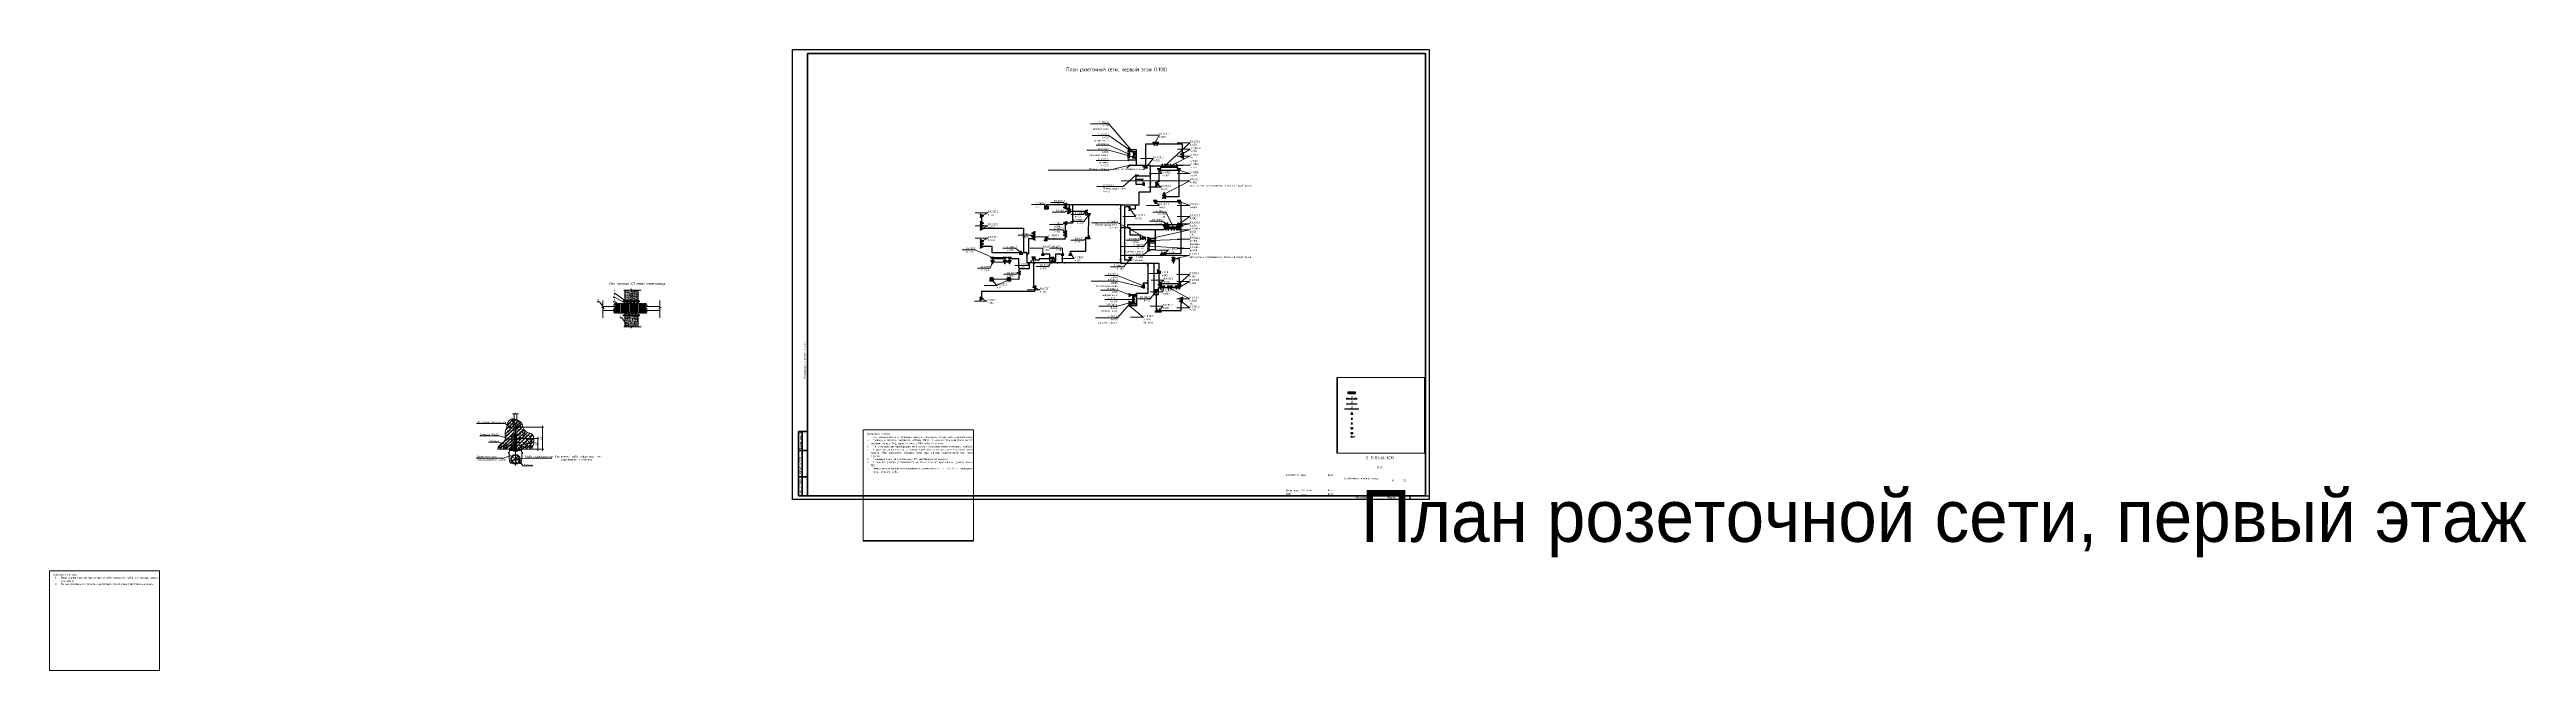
# Paper-space layout 'Розетки 1 эт' of a CAD drawing. Header units: millimetres. Extents: x -981 to 2290, y -225 to 594.
# The model-space entities are those that its viewports show. They can reach past a viewport. Long polylines and large blocks are cut down to what shows.
import ezdxf
from ezdxf import colors
from ezdxf.entities.mleader import LeaderData, LeaderLine
from ezdxf.enums import TextEntityAlignment as Align
from ezdxf.math import Vec2, Vec3

# ---------------------------------------------------------------- set-up
doc = ezdxf.new("R2018")
doc.units = ezdxf.units.MM
doc.linetypes.add('JIS_02_0.7', pattern=[1.35, 0.75, -0.6])
doc.layers.get('0').update_dxf_attribs({"plot": 0})
doc.layers.add('0_UNC Defpoints ЭОМ', color=6, linetype='Continuous', plot=False)
doc.layers.add('Отключено', color=104, linetype='Continuous', plot=False)
for name, color, linetype in [('0_UNC_0 Лоток', 1, 'Continuous'), ('0_UNC_0 Щит', 1, 'Continuous'), ('0_UNC_1 Сети. Трассы', 1, 'Continuous'), ('0_UNC_10 ОВ. Оборудование', 1, 'Continuous'), ('0_UNC_2 Розетки. Трассы', 1, 'Continuous'), ('0_UNC_9 ВК. Оборудование', 5, 'Continuous'), ('0_Рамка', 7, 'Continuous')]:
    doc.layers.add(name, color=color, linetype=linetype)
doc.layers.add('0_UNC_2 Розетки. Оборудование', color=7, linetype='Continuous', true_color=0x991b1e)
doc.layers.add('0_UNC_3 Свет. Оборудование', color=7, linetype='Continuous', true_color=0x991b1e)
doc.layers.add('Таблицы', color=7, linetype='Continuous', lineweight=13)
doc.styles.add('PDF ISOCPEUR', font='isocpeur.ttf')
doc.styles.add('PDF ISOCPEUR Italic', font='isocpeui.ttf')
doc.styles.get("Standard").update_dxf_attribs({"font": 'arial.ttf'})
doc.styles.add('Unecom', font='GOST2304A_0.ttf', dxfattribs={"height": 2.5})
doc.styles.add('СГЕНЕРИР_СТИЛЬ_1', font='')
doc.styles.add('СПДС', font='isocpeur.ttf', dxfattribs={"width": 0.8, "height": 2.5})
doc.styles.get('СГЕНЕРИР_СТИЛЬ_1').set_extended_font_data('Arial Кириллический')
doc.linetypes.add('Lotok', pattern='A,5e-05,[6,MSH_7,S=1,R=0,X=0,Y=0],-4.989379', length=4.989429)
pattern_1 = [(0, (-2.5674, 3.856), (0, 6.985), [5.08, -1.905]), (90, (-2.5674, 3.856), (-6.985, 4e-16), [5.08, -1.905])]

# ---------------------------------------------------------------- blocks, each defined once
blk = doc.blocks.new('Проход2')
at = {"layer": 'Таблицы'}
for points in [[(-35.9, 27.1), (-36, 27.3), (-41.6, 34.8), (-42, 34.8), (-44.6, 34.8)], [(-37.3, 36.6), (-37.3, 27.2), (-39, 27), (-35.7, 25.7), (-37.3, 25.4), (-37.3, 13.7)], [(-7.7, 32.9), (-7.9, 33), (-20.8, 40.3), (-21.2, 40.3), (-23.7, 40.3)], [(-16.8, 31.5), (-16.9, 31.6), (-20.8, 34.8), (-21.2, 34.8), (-23.7, 34.8)], [(-7, 35.3), (-7.1, 35.4), (-20.8, 45.8), (-21.2, 45.8), (-22.5, 45.8)], [(-10.4, 34.5), (-9.8, 35.1), (-9.1, 35.8)], [(-9.7, 50.2), (-0.2, 50.2), (0, 51.9), (1.3, 48.6), (1.6, 50.2), (13.3, 50.2)], [(-8.8, 34.5), (-7.5, 35.8)], [(-8.3, 50.2), (-8.3, 35.8)], [(-8.3, 47.2), (-8.2, 47.3)], [(-8.2, 47), (-8.3, 47.3)], [(-8.3, 47.1), (-8.2, 47.1)], [(-8.3, 45.9), (-8.3, 45.9)], [(-8.3, 45.4), (-8.1, 45.5)], [(-8.3, 45.4), (-8.2, 45.3)], [(-8.3, 45), (-8.3, 45)], [(-8.3, 43.7), (-8.3, 43.7)], [(-8.3, 41.6), (-8.3, 41.6)], [(-8.3, 34.5), (-8.3, 32.3)], [(-8.2, 48.9), (-8.2, 48.9)], [(-8.2, 47.9), (-8.2, 47.9)], [(-8.2, 46.9), (-8.2, 46.9)], [(-8.2, 45.3), (-8.1, 45.5)], [(-8, 42.6), (-8.2, 42.6), (-8.1, 42.8)], [(-8.2, 42.6), (-8.2, 42.8)], [(-8.1, 49.9), (-8.1, 49.9)], [(-8.1, 48.3), (-8.1, 48.3)], [(-8.1, 46.9), (-8.1, 46.9)], [(-8.1, 46.4), (-8.1, 46.4)], [(-8.1, 45.9), (-8.1, 45.9)], [(-8.1, 43.7), (-7.8, 43.9)], [(-8.1, 43.7), (-7.8, 43.7)], [(-8, 39.9), (-7.8, 40)], [(-8, 39.9), (-7.8, 39.8), (-7.8, 40)], [(-8, 39.5), (-8, 39.5)], [(-8, 37.2), (-8, 37.2)], [(-8, 36), (-8, 36)], [(-7.9, 48.5), (-7.9, 48.5)], [(-7.9, 44.7), (-7.9, 44.7)], [(-7.8, 43.6), (-7.9, 43.9)], [(-7.9, 41), (-7.9, 41)], [(-7.9, 40.6), (-7.9, 40.6)], [(-7.8, 46.5), (-7.8, 46.5)], [(-7.8, 44.9), (-7.8, 44.9)], [(-7.8, 42.8), (-7.8, 42.8)], [(-7.6, 40.4), (-7.8, 40.4), (-7.6, 40.6)], [(-7.7, 40.3), (-7.8, 40.5)], [(-7.8, 39), (-7.8, 39)], [(-7.7, 50.2), (-7.7, 50.2)], [(-7.7, 45.2), (-7.7, 45.2)], [(-7.7, 43.3), (-7.7, 43.3)], [(-7.7, 40.3), (-7.5, 40.5)], [(-7.7, 40.3), (-7.4, 40.3)], [(-7.7, 37.4), (-7.7, 37.4)], [(-7.7, 36.3), (-7.7, 36.3)], [(-7.6, 47.6), (-7.4, 47.6)], [(-7.6, 47.6), (-7.5, 47.5), (-7.4, 47.6)], [(-7.5, 49.8), (-7.5, 49.8)], [(-7.5, 42.8), (-7.5, 42.8)], [(-7.5, 41.7), (-7.5, 41.7)], [(-7.5, 40.3), (-7.5, 40.5)], [(-7.5, 37.5), (-7.5, 37.5)], [(-7.4, 47.1), (-7.4, 47.1)], [(-7.4, 38.2), (-7.2, 38.3)], [(-7.3, 38.1), (-7.4, 38.3)], [(-7.4, 38.1), (-7.2, 38.1)], [(-7.1, 49.1), (-7.3, 49.1), (-7.2, 49.3)], [(-7.3, 49.1), (-7.3, 49.3)], [(-7.3, 48.1), (-7.3, 48.1)], [(-7.3, 42.1), (-7, 42.2)], [(-7.3, 42.1), (-7.1, 42), (-7, 42.1)], [(-7.3, 42.1), (-7.3, 42.1)], [(-7.3, 36.9), (-7, 37.2)], [(-7.3, 37), (-7, 36.9)], [(-7.2, 47.9), (-7.2, 47.9)], [(-7.2, 44.1), (-7.2, 44.1)], [(-7.2, 40.7), (-7.2, 40.7)], [(-7.2, 40.3), (-7.2, 40.3)], [(-7.2, 40.2), (-7.2, 40.2)], [(-7.2, 36.6), (-7.2, 36.6)], [(-7.1, 46.7), (-7.1, 46.7)], [(-7, 36.9), (-7.1, 37.1)], [(-7.1, 36.3), (-7.1, 36.3)], [(-7, 46), (-7, 46)], [(-7, 39.3), (-7, 39.3)], [(-7, 38.3), (-7, 38.3)], [(-7, 37.3), (-7, 37.3)], [(-6.8, 35.9), (-7, 35.9), (-6.8, 36.1)], [(-6.9, 35.9), (-7, 36.1)], [(-6.9, 49.7), (-6.6, 49.8)], [(-6.9, 49.7), (-6.7, 49.6), (-6.7, 49.8)], [(-6.9, 49.4), (-6.9, 49.4)], [(-6.7, 46.9), (-6.9, 46.9), (-6.8, 47.1)], [(-6.9, 46.8), (-6.9, 47)], [(-6.9, 42.2), (-6.9, 42.2)], [(-6.9, 41.2), (-6.9, 41.2)], [(-6.9, 40.2), (-6.9, 40.2)], [(-6.9, 39), (-6.9, 39)], [(-6.9, 38.6), (-6.9, 38.6)], [(-6.9, 37.5), (-6.9, 37.5)], [(-6.9, 36.6), (-6.7, 36.7), (-6.8, 36.5), (-6.9, 36.6)], [(-6.8, 45.2), (-6.8, 45.2)], [(-6.8, 44.2), (-6.8, 44.2)], [(-6.8, 43.2), (-6.8, 43.2)], [(-6.8, 42.9), (-6.8, 42.9)], [(-6.8, 37.1), (-6.8, 37.1)], [(-6.7, 48.1), (-6.7, 48.1)], [(-6.7, 47.2), (-6.7, 47.2)], [(-6.7, 46.2), (-6.7, 46.2)], [(-6.7, 43.9), (-6.7, 43.9)], [(-6.7, 43.6), (-6.7, 43.6)], [(-6.6, 50.1), (-6.6, 50.1)], [(-6.6, 49.3), (-6.6, 49.3)], [(-6.6, 49.1), (-6.6, 49.1)], [(-6.6, 48.2), (-6.6, 48.2)], [(-6.6, 36.5), (-6.6, 36.5)], [(-6.5, 48.2), (-6.5, 48.2)], [(-6.5, 46.3), (-6.5, 46.3)], [(-6.3, 44.6), (-6.5, 44.7), (-6.4, 44.8)], [(-6.5, 44.6), (-6.5, 44.8)], [(-6.5, 44.2), (-6.3, 44.3), (-6.4, 44.1), (-6.5, 44.2)], [(-6.5, 35.9), (-6.5, 35.9)], [(-6.5, 32.3), (-4.3, 34.5), (-3, 35.8)], [(-6.4, 41.8), (-6.4, 41.8)], [(-6.3, 47.2), (-6.3, 47.2)], [(-6.3, 40.5), (-6.3, 40.5)], [(-6.2, 48.8), (-6.2, 48.8)], [(-6.2, 45), (-6.2, 45)], [(-6.2, 41.3), (-6.2, 41.3)], [(-6.2, 38.7), (-6, 38.8)], [(-6.2, 38.7), (-6.1, 38.6), (-6, 38.8)], [(-6.2, 37.5), (-6.2, 37.5)], [(-6.1, 46.8), (-6.1, 46.8)], [(-6.1, 45.1), (-6.1, 45.1)], [(-6.1, 43.2), (-6.1, 43.2)], [(-6.1, 43.1), (-6.1, 43.1)], [(-5.9, 42.4), (-6.1, 42.4), (-5.9, 42.6)], [(-6, 42.4), (-6.1, 42.6)], [(-6.1, 39.8), (-6.1, 39.8)], [(-6.1, 39.3), (-6.1, 39.3)], [(-6.1, 38.7), (-6.1, 38.7)], [(-6, 44), (-6, 44)], [(-5.9, 49.7), (-5.9, 49.7)], [(-5.9, 45.1), (-5.9, 45.1)], [(-5.9, 37.4), (-5.9, 37.4)], [(-5.9, 34.5), (-4.6, 35.8)], [(-5.8, 49.4), (-5.8, 49.4)], [(-5.8, 46.4), (-5.6, 46.5)], [(-5.8, 46.4), (-5.7, 46.3), (-5.6, 46.4)], [(-5.8, 37.7), (-5.8, 37.7)], [(-5.7, 49.9), (-5.5, 50.2)], [(-5.7, 50), (-5.4, 50)], [(-5.7, 42), (-5.7, 42)], [(-5.5, 40.2), (-5.7, 40.2), (-5.5, 40.4)], [(-5.6, 40.2), (-5.7, 40.3)], [(-5.7, 40.1), (-5.7, 40.1)], [(-3.4, 32.3), (-5.7, 34.5)], [(-5.6, 43), (-5.6, 43)], [(-5.6, 36.5), (-5.6, 36.5)], [(-5.5, 49.9), (-5.5, 50.2)], [(-5.5, 48.4), (-5.5, 48.4)], [(-5.5, 48.2), (-5.5, 48.2)], [(-5.5, 46.6), (-5.5, 46.6)], [(-5.5, 44.4), (-5.5, 44.4)], [(-5.5, 40.9), (-5.3, 41)], [(-5.5, 40.9), (-5.4, 40.8), (-5.3, 41)], [(-5.5, 40.6), (-5.5, 40.6)], [(-5.5, 39.5), (-5.5, 39.5)], [(-5.5, 38.5), (-5.5, 38.5)], [(-5.5, 37.5), (-5.5, 37.5)], [(-5.5, 36.9), (-5.5, 36.9)], [(-5.4, 42.4), (-5.4, 42.4)], [(-5.4, 41.4), (-5.4, 41.4)], [(-5.4, 40.5), (-5.4, 40.5)], [(-5.4, 39.9), (-5.4, 39.9)], [(-5.3, 49.3), (-5.3, 49.3)], [(-5.3, 46.6), (-5.1, 46.8)], [(-5.3, 46.6), (-5.1, 46.6)], [(-5.3, 44.4), (-5.3, 44.4)], [(-5.3, 43.4), (-5.3, 43.4)], [(-5.3, 40.9), (-5.3, 40.9)], [(-5.3, 38.9), (-5.3, 38.9)], [(-5.2, 48.9), (-5, 49.1)], [(-5.1, 48.9), (-5.2, 49.1)], [(-5.2, 48.9), (-5, 48.9)], [(-5.2, 47.4), (-5.2, 47.4)], [(-5.2, 46.4), (-5.2, 46.4)], [(-5.2, 46.3), (-5.2, 46.3)], [(-5.2, 45.4), (-5.2, 45.4)], [(-5.2, 45.2), (-5.2, 45.2)], [(-5.1, 38), (-5.2, 38), (-5.1, 38.1)], [(-5.2, 37.9), (-5.2, 38.1)], [(-5.2, 37), (-5.2, 37)], [(-5.1, 49.3), (-5.1, 49.3)], [(-5.1, 48.5), (-4.9, 48.6), (-5, 48.4), (-5.1, 48.5)], [(-5.1, 48.3), (-5.1, 48.3)], [(-5.1, 46.5), (-5.1, 46.8)], [(-5.1, 43.5), (-5.1, 43.5)], [(-5, 48.1), (-5, 48.1)], [(-5, 38.8), (-5, 38.8)], [(-4.9, 46.2), (-4.9, 46.2)], [(-4.9, 44.2), (-4.9, 44.2)], [(-4.9, 43.2), (-4.7, 43.4)], [(-4.9, 43.2), (-4.7, 43.2)], [(-4.9, 35.9), (-4.9, 35.9)], [(-4.6, 46.7), (-4.8, 46.7), (-4.6, 46.9)], [(-4.7, 46.7), (-4.8, 46.8)], [(-4.8, 43), (-4.6, 43.1)], [(-4.8, 43), (-4.6, 42.9), (-4.6, 43.1)], [(-4.8, 35.8), (-4.7, 35.9)], [(-4.8, 35.8), (-4.8, 35.9)], [(-4.7, 49.5), (-4.7, 49.5)], [(-4.7, 43.1), (-4.7, 43.4)], [(-4.7, 40.5), (-4.7, 40.5)], [(-4.7, 36.7), (-4.7, 36.7)], [(-4.6, 45), (-4.6, 45)], [(-4.6, 42.1), (-4.6, 42.1)], [(-4.6, 41), (-4.6, 41)], [(-4.5, 49.1), (-4.5, 49.1)], [(-4.5, 45.3), (-4.5, 45.3)], [(-4.5, 43.1), (-4.5, 43.1)], [(-4.5, 41.6), (-4.5, 41.6)], [(-4.5, 39.8), (-4.3, 40)], [(-4.5, 39.9), (-4.3, 39.8)], [(-4.5, 37.8), (-4.5, 37.8)], [(-4.4, 49.6), (-4.4, 49.6)], [(-4.4, 47.4), (-4.4, 47.4)], [(-4.4, 47.1), (-4.4, 47.1)], [(-4.4, 46.4), (-4.4, 46.4)], [(-4.2, 44.5), (-4.4, 44.5), (-4.2, 44.6)], [(-4.3, 44.4), (-4.4, 44.6)], [(-4.4, 43.4), (-4.4, 43.4)], [(-4.4, 39.6), (-4.4, 39.6)], [(-4.4, 37.6), (-4.2, 37.6)], [(-4.4, 37.5), (-4.3, 37.4), (-4.2, 37.6)], [(-4.4, 35.9), (-4.4, 35.9)], [(-4.3, 39.8), (-4.3, 40)], [(-4.3, 37.4), (-4.3, 37.4)], [(-4.2, 40), (-4.2, 40)], [(-4.1, 45.3), (-4.1, 45.3)], [(-4.1, 42), (-4.1, 42)], [(-4.1, 40), (-4.1, 40)], [(-4.1, 36.4), (-3.9, 36.7)], [(-4.1, 36.7), (-4.1, 36.7)], [(-4.1, 36.5), (-3.9, 36.4)], [(-4, 46.6), (-4, 46.6)], [(-4, 45.2), (-3.8, 45.3)], [(-4, 45.2), (-3.9, 45.1)], [(-3.8, 42.2), (-4, 42.3), (-3.8, 42.4)], [(-4, 39.7), (-4, 39.7)], [(-4, 38.7), (-4, 38.7)], [(-4, 37.7), (-4, 37.7)], [(-4, 36.8), (-4, 36.8)], [(-3.9, 45.1), (-3.9, 45.3)], [(-3.9, 42.6), (-3.9, 42.6)], [(-3.9, 42.2), (-3.9, 42.4)], [(-3.9, 41.6), (-3.9, 41.6)], [(-3.9, 40.6), (-3.9, 40.6)], [(-3.9, 37.9), (-3.9, 37.9)], [(-3.9, 36.4), (-3.9, 36.7)], [(-3.8, 48.5), (-3.8, 48.5)], [(-3.8, 44.7), (-3.8, 44.7)], [(-3.8, 44.6), (-3.8, 44.6)], [(-3.8, 43.6), (-3.8, 43.6)], [(-3.8, 43.3), (-3.8, 43.3)], [(-3.8, 42.2), (-3.8, 42.2)], [(-3.8, 40.9), (-3.8, 40.9)], [(-3.8, 37.2), (-3.8, 37.2)], [(-3.7, 49.3), (-3.7, 49.3)], [(-3.7, 47.5), (-3.7, 47.5)], [(-3.7, 46.6), (-3.7, 46.6)], [(-3.7, 45.6), (-3.7, 45.6)], [(-3.5, 39.8), (-3.6, 39.6), (-3.7, 39.7), (-3.5, 39.8)], [(-3.7, 38.9), (-3.7, 38.9)], [(-3.7, 37), (-3.7, 37)], [(-3.6, 49.5), (-3.6, 49.5)], [(-3.6, 48.6), (-3.6, 48.6)], [(-3.6, 48.5), (-3.6, 48.5)], [(-3.6, 47.5), (-3.6, 47.5)], [(-3.5, 43.5), (-3.5, 43.5)], [(-3.5, 41.2), (-3.5, 41.2)], [(-3.4, 40), (-3.5, 40), (-3.4, 40.2)], [(-3.5, 40), (-3.5, 40.2)], [(-3.4, 48.1), (-3.4, 48.1)], [(-3.3, 47.3), (-3.1, 47.4)], [(-3.3, 47.3), (-3.2, 47.2)], [(-3.3, 46.5), (-3.3, 46.5)], [(-3.3, 46.2), (-3.3, 46.2)], [(-3.2, 47.2), (-3.1, 47.4)], [(-3.2, 39.1), (-3.2, 39.1)], [(-3.2, 38), (-3.2, 38)], [(-2.9, 48.7), (-3.1, 48.7), (-2.9, 48.9)], [(-3.1, 40.4), (-3.1, 40.4)], [(-3, 37.8), (-3.1, 37.8), (-3, 38)], [(-3.1, 37.7), (-3.1, 37.9)], [(-3, 48.7), (-3, 48.9)], [(-3, 45), (-3, 45)], [(-3, 44.4), (-3, 44.4)], [(-3, 43.4), (-3, 43.4)], [(-3, 41.8), (-2.8, 41.9)], [(-3, 41.8), (-2.9, 41.7), (-2.8, 41.9)], [(-2.9, 48.7), (-2.9, 48.7)], [(-2.9, 43.1), (-2.9, 43.1)], [(-2.8, 49.8), (-2.8, 49.8)], [(-2.8, 49.6), (-2.8, 49.6)], [(-2.8, 49.4), (-2.8, 49.4)], [(-2.8, 45.6), (-2.8, 45.6)], [(-2.8, 41.9), (-2.8, 41.9)], [(-2.8, 38.1), (-2.8, 38.1)], [(-2.8, 37), (-2.8, 37)], [(-2.7, 42.3), (-2.7, 42.3)], [(-2.7, 37.3), (-2.7, 37.3)], [(-2.7, 36.3), (-2.5, 36.4)], [(-2.7, 36.3), (-2.5, 36.2), (-2.5, 36.4)], [(-2.6, 49.5), (-2.4, 49.6)], [(-2.6, 49.5), (-2.5, 49.4), (-2.4, 49.6)], [(-2.6, 49.5), (-2.3, 49.4)], [(-2.6, 47.4), (-2.6, 47.4)], [(-2.5, 46.5), (-2.6, 46.5), (-2.5, 46.7)], [(-2.6, 46.5), (-2.6, 46.7)], [(-2.6, 43.6), (-2.6, 43.6)], [(-2.6, 39.9), (-2.6, 39.9)], [(-2.6, 36.2), (-2.6, 36.2)], [(-2.6, 35.9), (-2.6, 35.9)], [(-2.5, 49.4), (-2.3, 49.7)], [(-2.5, 47.7), (-2.5, 47.7)], [(-2.5, 41.9), (-2.5, 41.9)], [(-2.5, 40), (-2.5, 40)], [(-2.5, 38.9), (-2.5, 38.9)], [(-2.5, 37.9), (-2.5, 37.9)], [(-2.5, 36.9), (-2.5, 36.9)], [(-2.4, 46.5), (-2.4, 46.5)], [(-2.4, 40.9), (-2.4, 40.9)], [(-2.4, 40.2), (-2.4, 40.2)], [(-2.4, 39.9), (-2.4, 39.9)], [(-2.4, 39.2), (-2.4, 39.2)], [(-2.3, 49.4), (-2.3, 49.7)], [(-2.1, 44), (-2.1, 43.9), (-2.3, 44), (-2.1, 44.1)], [(-2.3, 43.8), (-2.3, 43.8)], [(-2.3, 42.8), (-2.3, 42.8)], [(-2.3, 41.8), (-2.3, 41.8)], [(-2.2, 49.2), (-2.2, 49.2)], [(-2.2, 46.8), (-2.2, 46.8)], [(-2.2, 46.1), (-1.9, 46.1)], [(-2.2, 45.8), (-2.2, 45.8)], [(-2.2, 45.6), (-2.2, 45.6)], [(-2.2, 44.8), (-2.2, 44.8)], [(-2.1, 44.3), (-2.2, 44.3), (-2.1, 44.5)], [(-2.2, 44.5), (-2.2, 44.5)], [(-2.2, 44.2), (-2.2, 44.4)], [(-2.1, 49.9), (-2.1, 49.9)], [(-2.1, 49.7), (-2.1, 49.7)], [(-2.1, 48.7), (-2.1, 48.7)], [(-2.1, 47.8), (-2.1, 47.8)], [(-2.1, 46.1), (-1.9, 46.3)], [(-2.1, 41.2), (-2.1, 41.2)], [(-2.1, 38.8), (-2.1, 38.8)], [(-2.1, 38.1), (-2.1, 38.1)], [(-2.1, 37.5), (-2.1, 37.5)], [(-2.1, 36.9), (-2.1, 36.9)], [(-2.1, 32.3), (0.2, 34.5), (1.5, 35.8)], [(-2, 48.7), (-2, 48.7)], [(-2, 45), (-2, 45)], [(-1.9, 46), (-1.9, 46.3)], [(-1.9, 43.5), (-1.9, 43.5)], [(-1.9, 43.4), (-1.9, 43.4)], [(-1.9, 38.5), (-1.7, 38.6)], [(-1.9, 38.5), (-1.8, 38.4)], [(-1.8, 48), (-1.8, 48)], [(-1.8, 42.7), (-1.5, 42.7)], [(-1.7, 42), (-1.8, 42.1), (-1.7, 42.2)], [(-1.8, 42), (-1.8, 42.2)], [(-1.8, 38.4), (-1.8, 38.6)], [(-1.8, 36.1), (-1.8, 36.1)], [(-1.7, 48.9), (-1.7, 48.9)], [(-1.7, 46.1), (-1.7, 46.1)], [(-1.7, 42.7), (-1.5, 42.9)], [(-1.6, 46.1), (-1.4, 46), (-1.4, 46.2)], [(-1.6, 41.4), (-1.6, 41.4)], [(-1.6, 40.3), (-1.6, 40.3)], [(-1.5, 46.1), (-1.4, 46.2)], [(-1.5, 45.7), (-1.5, 45.7)], [(-1.5, 42.7), (-1.5, 42.9)], [(-1.5, 40.3), (-1.5, 40.3)], [(-1.4, 46.8), (-1.4, 46.8)], [(-1.4, 44.9), (-1.4, 44.9)], [(-1.4, 39.8), (-1.3, 40)], [(-1.4, 39.8), (-1.4, 40)], [(-1.4, 39.8), (-1.2, 39.8)], [(-1.4, 39.3), (-1.1, 39.6)], [(-1.4, 39.4), (-1.1, 39.3)], [(-1.4, 34.5), (-0.1, 35.8)], [(-1.3, 43), (-1.3, 43)], [(-1.3, 39.3), (-1.3, 39.3)], [(-1.2, 49.5), (-1.2, 49.5)], [(-1.1, 40.5), (-1.2, 40.6), (-1, 40.7)], [(1.1, 32.3), (-1.2, 34.5)], [(-1.1, 44.7), (-1.1, 44.7)], [(-1.1, 40.5), (-1, 40.7)], [(-1.1, 39.3), (-1.1, 39.6)], [(-1.1, 37.2), (-1.1, 37.2)], [(-1.1, 36.1), (-1.1, 36.1)], [(-1, 50), (-1, 50)], [(-1, 49.7), (-1, 49.7)], [(-1, 45.9), (-1, 45.9)], [(-1, 42.2), (-1, 42.2)], [(-1, 41.8), (-1, 41.8)], [(-1, 39.1), (-1, 39.1)], [(-1, 38.4), (-1, 38.4)], [(-1, 38.1), (-1, 38.1)], [(-1, 37.6), (-0.9, 37.8)], [(-1, 37.6), (-1, 37.7)], [(-1, 37.6), (-0.8, 37.6)], [(-1, 37.2), (-1, 37.2)], [(-1, 37.1), (-1, 37.1)], [(-1, 35.9), (-0.7, 36.2)], [(-1, 36.2), (-1, 36.2)], [(-1, 36), (-0.7, 35.9)], [(-0.8, 48.5), (-0.9, 48.6), (-0.8, 48.7)], [(-0.9, 48.5), (-0.9, 48.7)], [(-0.9, 47.7), (-0.9, 47.7)], [(-0.9, 43.9), (-0.9, 43.9)], [(-0.9, 41.1), (-0.9, 41.1)], [(-0.9, 40.2), (-0.9, 40.2)], [(-0.9, 40.1), (-0.9, 40.1)], [(-0.9, 39.9), (-0.9, 39.9)], [(-0.9, 36.5), (-0.9, 36.5)], [(-0.8, 48.3), (-0.6, 48.4)], [(-0.8, 48.3), (-0.7, 48.2), (-0.6, 48.3)], [(-0.8, 46.4), (-0.8, 46.4)], [(-0.8, 44), (-0.8, 44)], [(-0.8, 43.1), (-0.8, 43.1)], [(-0.8, 42.6), (-0.8, 42.6)], [(-0.8, 42.1), (-0.8, 42.1)], [(-0.8, 41.5), (-0.8, 41.5)], [(-0.7, 35.9), (-0.8, 36.2)], [(-0.7, 47.9), (-0.7, 47.9)], [(-0.7, 47), (-0.7, 47)], [(-0.7, 46.9), (-0.7, 46.9)], [(-0.7, 46), (-0.7, 46)], [(-0.7, 45), (-0.7, 45)], [(-0.6, 50), (-0.6, 50)], [(-0.6, 49.1), (-0.6, 49.1)], [(-0.6, 49), (-0.6, 49)], [(-0.6, 48), (-0.6, 48)], [(-0.6, 38.7), (-0.6, 38.7)], [(-0.3, 46.3), (-0.5, 46.3), (-0.4, 46.5)], [(-0.5, 46.3), (-0.5, 46.5)], [(-0.5, 42.8), (-0.3, 42.9)], [(-0.5, 42.8), (-0.4, 42.7), (-0.3, 42.9)], [(-0.5, 40.5), (-0.5, 40.5)], [(-0.5, 36.8), (-0.5, 36.8)], [(-0.4, 43.3), (-0.4, 43.3)], [(-0.3, 49), (-0.3, 49)], [(-0.3, 45.8), (-0.3, 45.8)], [(-0.3, 45.3), (-0.3, 45.3)], [(-0.3, 41.5), (-0.3, 41.5)], [(-0.3, 37.8), (-0.3, 37.8)], [(-0.2, 47.9), (-0.2, 47.9)], [(-0.2, 46), (-0.2, 46)], [(-0.2, 38.4), (-0.2, 38.4)], [(-0.2, 37.3), (0, 37.4), (0, 37.2), (-0.2, 37.3)], [(-0.2, 37.3), (-0.2, 37.3)], [(-0.1, 50.4), (0.1, 50.5)], [(-0.1, 50.4), (0, 50.3)], [(0.1, 44.1), (-0.1, 44.1), (0, 44.3)], [(-0.1, 44), (-0.1, 44.2)], [(-0.1, 42.7), (-0.1, 42.7)], [(0, 50.3), (0.1, 50.5)], [(0, 43.8), (0, 43.8)], [(0, 40.3), (0, 40.3)], [(0.1, 49.1), (0.1, 49.1)], [(0.1, 48), (0.1, 48)], [(0.1, 36.3), (0.1, 36.3)], [(0.2, 45), (0.4, 45)], [(0.2, 44.9), (0.4, 44.8), (0.4, 45)], [(0.2, 44.9), (0.2, 44.9)], [(0.3, 42.9), (0.3, 42.9)], [(0.5, 41.8), (0.3, 41.9), (0.4, 42)], [(0.3, 41.8), (0.3, 42)], [(0.3, 41.7), (0.3, 41.7)], [(0.4, 49.4), (0.4, 49.4)], [(0.4, 47), (0.4, 47)], [(0.4, 36.3), (0.4, 36.3)], [(0.5, 39.4), (0.7, 39.4), (0.7, 39.5)], [(0.5, 38.3), (0.5, 38.3)], [(0.5, 37.3), (0.5, 37.3)], [(0.5, 37.2), (0.5, 37.2)], [(0.6, 49), (0.9, 49.2)], [(0.6, 49), (0.9, 49)], [(0.6, 41.8), (0.6, 41.8)], [(0.6, 41.3), (0.6, 41.3)], [(0.6, 40.3), (0.6, 40.3)], [(0.6, 39.6), (0.6, 39.6)], [(0.6, 39.5), (0.7, 39.5)], [(0.6, 39.3), (0.6, 39.3)], [(0.6, 38.5), (0.6, 38.5)], [(0.7, 50), (0.7, 50)], [(0.7, 46.2), (0.7, 46.2)], [(0.7, 44.9), (0.7, 44.9)], [(0.7, 44.2), (0.7, 44.2)], [(0.7, 43.9), (0.7, 43.9)], [(0.7, 43.2), (0.7, 43.2)], [(0.7, 42.5), (0.7, 42.5)], [(0.7, 42.3), (0.7, 42.3)], [(0.7, 39.9), (0.7, 39.9)], [(0.9, 39.6), (0.7, 39.6), (0.8, 39.8)], [(0.8, 39.6), (0.7, 39.8)], [(0.7, 38.7), (0.7, 38.7)], [(0.9, 48.9), (0.8, 49.2)], [(0.8, 48), (0.8, 48)], [(0.8, 47.2), (0.8, 47.2)], [(0.8, 46.4), (0.8, 46.4)], [(0.8, 46.2), (0.8, 46.2)], [(0.8, 45.2), (0.8, 45.2)], [(0.8, 44.2), (0.8, 44.2)], [(0.8, 40.5), (0.8, 40.5)], [(0.8, 36.7), (0.8, 36.7)], [(0.9, 49.2), (0.9, 49.2)], [(0.9, 49.2), (0.9, 49.2)], [(0.9, 48.2), (0.9, 48.2)], [(0.9, 47.1), (1.1, 47.2)], [(0.9, 47.1), (1.1, 47), (1.1, 47.2)], [(0.9, 37.5), (0.9, 37.5)], [(1, 49), (1, 49)], [(1, 45.6), (1.2, 45.8)], [(1, 45.6), (1.3, 45.6)], [(1, 38.7), (1, 38.7)], [(1.1, 42.8), (1.1, 42.8)], [(1.3, 37.4), (1.1, 37.4), (1.3, 37.6)], [(1.2, 37.4), (1.1, 37.6)], [(1.1, 36.8), (1.1, 36.8)], [(1.4, 48.3), (1.2, 48.4), (1.3, 48.5)], [(1.2, 48.3), (1.2, 48.5)], [(1.2, 48.2), (1.2, 48.2)], [(1.3, 45.5), (1.2, 45.8)], [(1.2, 43.3), (1.2, 43.3)], [(1.3, 41.6), (1.5, 41.7), (1.4, 41.5), (1.2, 41.6)], [(1.3, 39.7), (1.3, 39.7)], [(1.4, 49.3), (1.4, 49.3)], [(1.4, 47.9), (1.4, 47.9)], [(1.4, 46), (1.4, 46)], [(1.4, 45.6), (1.4, 45.6)], [(1.4, 42.2), (1.7, 42.4)], [(1.4, 42.3), (1.7, 42.2)], [(1.4, 41.8), (1.4, 41.8)], [(1.4, 40.7), (1.4, 40.7)], [(1.4, 38.1), (1.4, 38.1)], [(1.5, 46.1), (1.5, 46.1)], [(1.5, 45), (1.5, 45)], [(1.8, 46.1), (1.6, 46.1), (1.7, 46.3)], [(1.7, 46.1), (1.6, 46.3)], [(1.7, 42.2), (1.6, 42.4)], [(1.6, 40.2), (1.6, 40.2)], [(1.6, 36.1), (1.8, 36.2)], [(1.6, 36.1), (1.7, 36), (1.8, 36.2)], [(1.7, 49.3), (1.9, 49.3), (1.8, 49.1), (1.7, 49.2)], [(1.7, 38.7), (1.7, 38.7)], [(1.8, 44.8), (1.8, 44.8)], [(1.8, 44), (1.8, 44)], [(1.8, 42.9), (1.8, 42.9)], [(1.8, 38.8), (2.1, 39.1)], [(1.8, 38.9), (2.1, 38.8)], [(2, 49.4), (2, 49.4)], [(2, 49.3), (2, 49.3)], [(2, 43.9), (2.2, 44.1)], [(2.1, 43.9), (2, 44)], [(2, 43.9), (2.2, 43.9)], [(2, 43.8), (2.2, 43.8)], [(2, 43.7), (2.1, 43.6), (2.2, 43.8)], [(2.1, 38.8), (2, 39.1)], [(2, 37.6), (2, 37.6)], [(2, 37.1), (2, 37.1)], [(2, 36.6), (2, 36.6)], [(2, 36.6), (2, 36.6)], [(2.1, 41.9), (2.1, 41.9)], [(2.1, 40.8), (2.1, 40.8)], [(2.1, 40.5), (2.1, 40.5)], [(2.1, 39.5), (2.1, 39.5)], [(2.1, 38.5), (2.1, 38.5)], [(2.2, 43.5), (2.2, 43.5)], [(2.2, 42.5), (2.2, 42.5)], [(2.2, 41.7), (2.2, 41.7)], [(2.2, 41.5), (2.2, 41.5)], [(2.2, 39.8), (2.2, 39.8)], [(2.3, 47.3), (2.3, 47.3)], [(2.3, 46.4), (2.3, 46.4)], [(2.3, 46.2), (2.3, 46.2)], [(2.3, 45.4), (2.3, 45.4)], [(2.3, 44.5), (2.3, 44.5)], [(2.3, 38.3), (2.5, 38.4)], [(2.3, 38.2), (2.5, 38.1), (2.5, 38.3)], [(2.4, 48.4), (2.4, 48.4)], [(2.4, 47.4), (2.4, 47.4)], [(2.4, 46.5), (2.4, 46.5)], [(2.4, 46.3), (2.4, 46.3)], [(2.4, 42.8), (2.4, 42.8)], [(2.6, 41.7), (2.4, 41.7), (2.6, 41.8)], [(2.5, 41.6), (2.4, 41.8)], [(2.4, 39), (2.4, 39)], [(2.4, 32.3), (4.7, 34.5), (6, 35.8)], [(2.5, 49.4), (2.5, 49.4)], [(2.5, 44.5), (2.5, 44.5)], [(2.5, 40.8), (2.5, 40.8)], [(2.5, 39.8), (2.5, 39.8)], [(2.5, 37), (2.5, 37)], [(2.6, 49), (2.6, 49)], [(2.6, 48.3), (2.6, 48.3)], [(2.6, 45.2), (2.6, 45.2)], [(2.6, 38.6), (2.6, 38.6)], [(2.7, 45.9), (2.9, 46)], [(2.7, 45.9), (2.8, 45.8), (2.9, 46)], [(2.7, 36.7), (2.7, 36.7)], [(2.7, 36.6), (2.7, 36.6)], [(2.8, 43.2), (2.8, 43.2)], [(3, 39.4), (2.8, 39.5), (3, 39.6)], [(2.9, 39.4), (2.8, 39.6)], [(2.8, 37.7), (2.8, 37.7)], [(2.9, 43.1), (2.9, 43.1)], [(2.9, 42), (2.9, 42)], [(3, 47.8), (3, 47.8)], [(3, 47.4), (3, 47.4)], [(3, 45.9), (3, 45.9)], [(3.2, 40.5), (3.2, 40.3), (3, 40.4), (3.2, 40.5)], [(3.1, 48.4), (3.1, 48.4)], [(3.1, 42.1), (3.1, 42.1)], [(3.1, 38.4), (3.1, 38.4)], [(3.1, 34.5), (4.4, 35.8)], [(3.2, 49.6), (3.2, 49.6)], [(3.2, 45.9), (3.2, 45.9)], [(3.2, 41), (3.2, 41)], [(3.2, 40.1), (3.2, 40.1)], [(3.4, 37.2), (3.2, 37.2), (3.4, 37.4)], [(3.5, 48.2), (3.3, 48.2), (3.5, 48.3)], [(3.4, 48.1), (3.3, 48.3)], [(3.3, 37.2), (3.3, 37.4)], [(5.6, 32.3), (3.3, 34.5)], [(3.4, 48), (3.6, 48.1)], [(3.4, 48), (3.6, 47.9), (3.6, 48.1)], [(3.4, 46.3), (3.4, 46.3)], [(3.4, 44.7), (3.4, 44.7)], [(3.4, 42.8), (3.4, 42.8)], [(3.5, 49.3), (3.5, 49.3)], [(3.5, 38.9), (3.5, 38.9)], [(3.5, 37.8), (3.5, 37.8)], [(3.5, 37.7), (3.5, 37.7)], [(3.5, 36.8), (3.5, 36.8)], [(3.6, 40.7), (3.6, 40.7)], [(3.6, 39.7), (3.6, 39.7)], [(3.6, 38.7), (3.6, 38.7)], [(3.6, 37), (3.6, 37)], [(3.9, 45.9), (3.7, 46), (3.9, 46.1)], [(3.8, 45.9), (3.7, 46.1)], [(3.7, 44.2), (3.7, 44.2)], [(3.7, 43.2), (3.7, 43.2)], [(3.7, 42.6), (4, 42.7)], [(3.7, 42.7), (3.7, 42.7)], [(3.7, 42.5), (3.9, 42.4), (4, 42.6)], [(3.7, 41.7), (3.7, 41.7)], [(3.8, 48.5), (4, 48.7)], [(3.8, 48.5), (4, 48.5)], [(3.8, 48.5), (3.8, 48.5)], [(3.8, 45.6), (3.8, 45.6)], [(3.8, 44.7), (3.8, 44.7)], [(3.8, 43.7), (3.8, 43.7)], [(3.8, 41.6), (3.8, 41.6)], [(3.8, 39.7), (3.8, 39.7)], [(3.9, 49.6), (3.9, 49.6)], [(3.9, 48.6), (3.9, 48.6)], [(3.9, 47.6), (3.9, 47.6)], [(3.9, 46.6), (3.9, 46.6)], [(3.9, 36.8), (3.9, 36.8)], [(4, 49.6), (4, 49.6)], [(4, 48.4), (4, 48.7)], [(4, 46.2), (4, 46.2)], [(4, 42.1), (4, 42.1)], [(4.1, 50.2), (4.2, 50.2)], [(4.1, 50.2), (4.3, 50.1), (4.3, 50.2)], [(4.3, 43.7), (4.1, 43.7), (4.3, 43.9)], [(4.2, 43.7), (4.1, 43.9)], [(4.1, 43.1), (4.1, 43.1)], [(4.1, 39.3), (4.1, 39.3)], [(4.1, 37.1), (4.3, 37.1)], [(4.1, 37.1), (4.2, 37), (4.3, 37.1)], [(4.2, 48.9), (4.2, 48.9)], [(4.2, 47.5), (4.2, 47.5)], [(4.2, 46.8), (4.2, 46.8)], [(4.2, 45.1), (4.4, 45.3)], [(4.2, 45.1), (4.4, 45.1)], [(4.2, 38.5), (4.2, 38.5)], [(4.3, 48.6), (4.3, 48.6)], [(4.3, 44.8), (4.3, 44.8)], [(4.3, 41.1), (4.3, 41.1)], [(4.3, 40.1), (4.3, 40.1)], [(4.3, 39), (4.3, 39)], [(4.3, 37.3), (4.3, 37.3)], [(4.3, 36.6), (4.3, 36.6)], [(4.4, 45), (4.4, 45.3)], [(4.4, 44.3), (4.4, 44.3)], [(4.4, 43.1), (4.4, 43.1)], [(4.5, 47.7), (4.5, 47.7)], [(4.5, 45.4), (4.5, 45.4)], [(4.7, 44.8), (4.6, 44.6), (4.5, 44.7), (4.7, 44.8)], [(4.6, 49.7), (4.6, 49.7)], [(4.6, 45.8), (4.6, 45.8)], [(4.6, 41.7), (4.8, 42)], [(4.6, 41.8), (4.8, 41.7)], [(4.7, 41.5), (4.6, 41.5), (4.7, 41.7)], [(4.6, 41.4), (4.6, 41.6)], [(4.6, 38), (4.6, 38)], [(4.8, 43.3), (4.8, 43.3)], [(4.8, 41.7), (4.8, 42)], [(4.8, 40), (4.8, 40)], [(4.8, 39.2), (5, 39.3)], [(4.8, 39.2), (4.9, 39.1), (5, 39.3)], [(4.8, 38.7), (4.8, 38.7)], [(4.9, 49.9), (4.9, 49.9)], [(4.9, 46.2), (4.9, 46.2)], [(4.9, 42.4), (4.9, 42.4)], [(4.9, 35.9), (4.9, 35.9)], [(5, 50.2), (5, 50.2)], [(5, 50.2), (5.2, 50.2)], [(5, 48.7), (5, 48.7)], [(5, 44.7), (5, 44.7)], [(5, 42.7), (5, 42.7)], [(5.1, 39.2), (5, 39.3), (5.1, 39.4)], [(5, 39.2), (5, 39.4)], [(5, 38.3), (5.2, 38.6)], [(5, 38.4), (5.2, 38.3)], [(5, 37.9), (5, 37.9)], [(5, 37), (5, 37)], [(5, 36), (5, 36)], [(5.1, 50.2), (5.1, 50.2)], [(5.1, 49.3), (5.1, 49.3)], [(5.1, 41.2), (5.1, 41.2)], [(5.1, 40.9), (5.1, 40.9)], [(5.1, 40.2), (5.1, 40.2)], [(5.1, 39.9), (5.1, 39.9)], [(5.1, 38.9), (5.1, 38.9)], [(5.2, 46.9), (5.4, 46.9)], [(5.2, 46.8), (5.3, 46.7), (5.4, 46.9)], [(5.2, 45.5), (5.2, 45.5)], [(5.2, 43.9), (5.2, 43.9)], [(5.2, 42.9), (5.2, 42.9)], [(5.2, 41.9), (5.2, 41.9)], [(5.2, 38.3), (5.2, 38.6)], [(5.2, 37), (5.2, 37)], [(5.3, 46.6), (5.3, 46.6)], [(5.3, 45.8), (5.3, 45.8)], [(5.3, 44.9), (5.3, 44.9)], [(5.4, 48.8), (5.4, 48.8)], [(5.4, 48), (5.6, 48.2)], [(5.5, 48), (5.4, 48.1)], [(5.4, 48), (5.6, 48)], [(5.4, 47.8), (5.4, 47.8)], [(5.4, 46.8), (5.4, 46.8)], [(5.4, 41.6), (5.4, 41.6)], [(5.4, 39.6), (5.4, 39.6)], [(5.4, 39.1), (5.4, 39.1)], [(5.5, 37), (5.4, 37), (5.5, 37.2)], [(5.4, 37), (5.4, 37.2)], [(5.5, 49.8), (5.5, 49.8)], [(5.5, 46.2), (5.5, 46.2)], [(5.5, 41.4), (5.7, 41.4)], [(5.5, 41.4), (5.7, 41.3), (5.7, 41.4)], [(5.6, 44.5), (5.6, 44.5)], [(5.7, 49.8), (5.7, 49.8)], [(5.7, 37), (5.7, 37)], [(5.7, 36), (5.7, 36)], [(5.8, 48.9), (5.8, 48.9)], [(6, 45.7), (5.8, 45.8), (6, 45.9)], [(5.8, 41.3), (5.8, 41.3)], [(5.8, 38.5), (5.8, 38.5)], [(5.8, 36.6), (5.8, 36.6)], [(5.8, 35.9), (6.1, 36)], [(5.8, 35.9), (5.9, 35.8)], [(6.1, 49.1), (6.1, 48.9), (5.9, 49), (6.1, 49.1)], [(5.9, 47.1), (5.9, 47.1)], [(5.9, 45.7), (5.9, 45.9)], [(5.9, 43.4), (5.9, 43.4)], [(5.9, 43.1), (5.9, 43.1)], [(5.9, 42.4), (5.9, 42.4)], [(5.9, 39.6), (5.9, 39.6)], [(5.9, 35.9), (5.9, 35.9)], [(6, 48.9), (6, 48.9)], [(6, 46.7), (6, 46.7)], [(6, 45.1), (6, 45.1)], [(6, 41.4), (6, 41.4)], [(6, 37.6), (6, 37.6)], [(6, 35.8), (6.1, 35.9)], [(6.1, 47.8), (6.1, 47.8)], [(6.1, 47.7), (6.1, 47.7)], [(6.2, 45.8), (6.2, 45.8)], [(6.2, 43.5), (6.5, 43.6)], [(6.2, 43.5), (6.4, 43.4)], [(6.2, 40.3), (6.2, 40.3)], [(6.4, 43.5), (6.3, 43.5), (6.4, 43.7)], [(6.3, 43.5), (6.3, 43.7)], [(6.4, 45.7), (6.4, 45.7)], [(6.4, 43.4), (6.4, 43.6)], [(6.4, 40), (6.4, 40)], [(6.5, 44.6), (6.5, 44.6)], [(6.5, 38.2), (6.5, 38.2)], [(6.5, 37.2), (6.5, 37.2)], [(6.5, 37.1), (6.5, 37.1)], [(6.5, 36.2), (6.5, 36.2)], [(6.6, 50.2), (6.6, 50.2)], [(6.6, 46.5), (6.6, 46.5)], [(6.6, 42.7), (6.6, 42.7)], [(6.6, 42.7), (6.6, 42.7)], [(6.6, 42.5), (6.6, 42.5)], [(6.6, 40.1), (6.6, 40.1)], [(6.6, 39.1), (6.6, 39.1)], [(6.6, 39), (6.6, 39)], [(6.6, 38.2), (6.6, 38.2)], [(6.6, 38), (6.8, 38.1), (6.7, 37.9), (6.6, 38)], [(6.7, 49.2), (6.7, 49.2)], [(6.7, 43.6), (6.7, 43.6)], [(6.7, 42.1), (6.7, 42.1)], [(6.9, 41.3), (6.7, 41.3), (6.8, 41.5)], [(6.7, 41.3), (6.7, 41.4)], [(6.7, 41.1), (6.7, 41.1)], [(6.8, 48.9), (6.8, 48.9)], [(6.8, 47.8), (6.8, 47.8)], [(6.8, 45.1), (6.8, 45.1)], [(6.8, 44.1), (6.8, 44.1)], [(6.8, 43.1), (6.8, 43.1)], [(6.8, 36.9), (6.8, 36.9)], [(6.8, 36.1), (6.8, 36.1)], [(6.9, 48), (7.2, 48)], [(6.9, 48), (6.9, 48)], [(6.9, 47), (6.9, 47)], [(6.9, 46.1), (6.9, 46.1)], [(6.9, 41.5), (6.9, 41.5)], [(6.9, 32.3), (9.2, 34.5), (10.5, 35.8)], [(7, 50), (7, 50)], [(7, 49), (7, 49)], [(7, 48), (7.2, 48.2)], [(7.1, 45.6), (7, 45.7), (7.2, 45.7)], [(7, 41.5), (7, 41.5)], [(7, 39.6), (7, 39.6)], [(7.1, 46.8), (7.1, 46.8)], [(7.1, 46.1), (7.1, 46.1)], [(7.1, 45.6), (7.2, 45.7)], [(7.3, 39.1), (7.1, 39.1), (7.2, 39.2)], [(7.1, 39), (7.1, 39.2)], [(7.3, 50), (7.2, 50), (7.3, 50.2)], [(7.2, 50), (7.2, 50.2)], [(7.2, 47.9), (7.2, 48.2)], [(7.2, 38.3), (7.2, 38.3)], [(7.3, 48.8), (7.3, 48.8)], [(7.3, 44.6), (7.6, 44.8)], [(7.3, 44.6), (7.6, 44.6)], [(7.3, 40.2), (7.5, 40.3)], [(7.3, 40.2), (7.4, 40.1), (7.5, 40.2)], [(7.3, 39.4), (7.3, 39.4)], [(7.4, 44.7), (7.4, 44.7)], [(7.4, 43.7), (7.4, 43.7)], [(7.4, 38.4), (7.4, 38.4)], [(7.4, 36.5), (7.4, 36.5)], [(7.5, 43), (7.5, 43)], [(7.7, 36.8), (7.5, 36.9), (7.6, 37)], [(7.5, 36.8), (7.5, 37)], [(7.6, 50.1), (7.6, 50.1)], [(7.6, 49), (7.6, 49)], [(7.7, 47.8), (7.6, 47.8), (7.7, 48)], [(7.6, 47.8), (7.6, 48)], [(7.6, 47.4), (7.6, 47.4)], [(7.6, 44.6), (7.6, 44.8)], [(7.6, 43.7), (7.6, 43.7)], [(7.6, 39.9), (7.6, 39.9)], [(7.6, 37.3), (7.6, 37.3)], [(7.6, 36.2), (7.6, 36.2)], [(7.6, 34.5), (8.9, 35.8)], [(7.7, 49.2), (7.7, 49.2)], [(7.7, 47.8), (7.9, 47.9)], [(7.7, 47.8), (7.8, 47.7)], [(7.7, 47.6), (7.7, 47.6)], [(7.7, 45.7), (7.7, 45.7)], [(7.7, 45.4), (7.7, 45.4)], [(7.7, 42.7), (7.7, 42.7)], [(7.7, 41.7), (7.7, 41.7)], [(7.7, 41.2), (8, 41.5)], [(7.7, 41.3), (8, 41.2)], [(7.7, 37.9), (7.7, 37.9)], [(7.8, 47.7), (7.9, 47.9)], [(9.2, 33.1), (7.8, 34.5)], [(7.9, 48), (7.9, 48)], [(8, 41.2), (7.9, 41.5)], [(8.1, 45.6), (8, 45.6), (8.1, 45.8)], [(8, 45.6), (8, 45.7)], [(8, 42.3), (8.2, 42.4), (8.1, 42.2), (8, 42.3)], [(8, 39.9), (8, 39.9)], [(8, 39.5), (8, 39.5)], [(8, 36.4), (8, 36.4)], [(8.1, 44.5), (8.1, 44.5)], [(8.1, 40.6), (8.1, 40.6)], [(8.1, 39.4), (8.1, 39.4)], [(8.1, 38.4), (8.1, 38.4)], [(8.1, 37.8), (8.4, 38.1)], [(8.1, 37.9), (8.4, 37.8)], [(8.1, 37.4), (8.1, 37.4)], [(8.2, 45.9), (8.2, 45.9)], [(8.2, 44.8), (8.2, 44.8)], [(8.2, 42.6), (8.2, 42.6)], [(8.2, 42.3), (8.2, 42.3)], [(8.2, 41.3), (8.2, 41.3)], [(8.2, 40.3), (8.2, 40.3)], [(8.3, 50.2), (8.3, 50.2)], [(8.3, 49.1), (8.3, 49.1)], [(8.3, 46.8), (8.3, 46.8)], [(8.3, 44.3), (8.3, 44.3)], [(8.3, 43.3), (8.3, 43.3)], [(8.3, 43), (8.3, 43)], [(8.3, 39.3), (8.3, 39.3)], [(8.4, 37.8), (8.3, 38.1)], [(8.3, 36.8), (8.6, 36.9)], [(8.3, 36.8), (8.5, 36.7), (8.5, 36.9)], [(8.6, 50), (8.6, 49.8), (8.4, 50), (8.6, 50)], [(8.4, 47.2), (8.4, 47.2)], [(8.4, 46.3), (8.4, 46.3)], [(8.4, 45.3), (8.4, 45.3)], [(8.6, 43.3), (8.4, 43.4), (8.5, 43.5)], [(8.4, 43.3), (8.4, 43.5)], [(8.4, 38.5), (8.4, 38.5)], [(8.4, 36.8), (8.4, 36.8)], [(8.5, 50.2), (8.5, 50.2)], [(8.5, 49.2), (8.5, 49.2)], [(8.5, 48.2), (8.5, 48.2)], [(8.5, 43.8), (8.5, 43.8)], [(8.5, 41.4), (8.5, 41.4)], [(8.6, 39.5), (8.6, 39.5)], [(8.7, 49.2), (8.7, 49.2)], [(8.7, 46), (8.7, 46)], [(8.7, 44.5), (8.9, 44.6)], [(8.7, 44.5), (8.9, 44.4), (8.9, 44.5)], [(8.7, 36.4), (8.7, 36.4)], [(8.8, 41.7), (8.8, 41.7)], [(9, 41.1), (8.8, 41.1), (8.9, 41.3)], [(8.8, 41.1), (8.8, 41.3)], [(8.8, 40.6), (8.8, 40.6)], [(8.9, 48.7), (8.9, 48.7)], [(9, 47.1), (9, 47.1)], [(9, 46), (9, 46)], [(9, 38.3), (9, 38.3)], [(9, 36.4), (9, 36.4)], [(9.1, 42.9), (9.1, 42.9)], [(9.1, 39.6), (9.1, 39.6)], [(9.1, 39), (9.2, 39)], [(9.1, 39), (9.2, 38.9)], [(9.2, 50.2), (9.2, 35.8)], [(9.2, 34.5), (9.2, 32.3)], [(38.2, 36.6), (38.2, 27.2), (39.9, 27), (36.7, 25.7), (38.2, 25.4), (38.2, 13.7)], [(-20.7, 28.5), (-37.3, 28.5)], [(-22.9, 23.4), (-37.3, 23.4)], [(-22.1, 20.4), (-21.8, 20.4)], [(-21.8, 32.3), (-20.4, 32.3), (-20.4, 26), (-20.4, 19.6), (-21.8, 19.6), (-21.8, 26), (-21.8, 26.4)], [(-19.4, 20.4), (-20.4, 20.4), (-20.4, 26), (-20.4, 31.5), (-19.4, 31.5)], [(-18, 20.4), (-18, 26), (-18, 19.6), (-19.4, 19.6), (-19.4, 26), (-19.4, 32.3), (-18, 32.3), (-18, 26), (-18, 31.5), (-17, 31.5)], [(-18, 31.5), (-18, 26), (-18, 20.4), (-17, 20.4)], [(-14.6, 20.4), (-15.6, 20.4), (-15.6, 26), (-15.6, 19.6), (-17, 19.6), (-17, 26), (-17, 32.3), (-15.6, 32.3), (-15.6, 26), (-15.6, 31.5), (-14.6, 31.5)], [(-6.6, 5.8), (-6.7, 5.9), (-12.3, 13.5), (-12.8, 13.5), (-15, 13.5)], [(-13.2, 20.4), (-13.2, 26), (-13.2, 19.6), (-14.6, 19.6), (-14.6, 26), (-14.6, 32.3), (-13.2, 32.3), (-13.2, 26), (-13.2, 31.5), (-12.3, 31.5)], [(-13.2, 31.5), (-13.2, 26), (-13.2, 20.4), (-12.3, 20.4)], [(-9.9, 20.4), (-10.9, 20.4), (-10.9, 26), (-10.9, 19.6), (-12.3, 19.6), (-12.3, 26), (-12.3, 32.3), (-10.9, 32.3), (-10.9, 26), (-10.9, 31.5), (-9.9, 31.5)], [(-10.4, 16.5), (-9.5, 17.4)], [(-8.5, 20.4), (-8.5, 26), (-8.5, 19.6), (-9.9, 19.6), (-9.9, 26), (-9.9, 32.3), (-8.5, 32.3), (-8.5, 26), (-8.5, 31.5), (-7.5, 31.5)], [(-9.7, 1.7), (-0.2, 1.7), (0, 0), (1.3, 3.3), (1.6, 1.7), (13.3, 1.7)], [(-9.3, 16.1), (-8, 17.4), (-5.3, 20)], [(-8.5, 31.5), (-8.5, 26), (-8.5, 20.4), (-7.5, 20.4)], [(-7.9, 32.3), (-8.3, 32.7)], [(-8.3, 17.4), (-8.3, 20)], [(-6.5, 17.4), (-8.3, 19.2)], [(-8.3, 1.7), (-8.3, 16.1)], [(-8.3, 14.5), (-8.3, 14.5)], [(-8.3, 12.6), (-8.3, 12.6)], [(-8.3, 9.9), (-8.3, 9.9)], [(-8.3, 9.7), (-8.2, 9.7)], [(-8.3, 6.1), (-8.3, 6.1)], [(-8.3, 6.1), (-8.3, 6.1)], [(-8.3, 4.7), (-8.3, 4.7)], [(-8.3, 3.7), (-8.3, 3.7)], [(-8.2, 8.6), (-8.2, 8.6)], [(-8.2, 6.7), (-8.2, 6.7)], [(-8.2, 5.7), (-8.2, 5.7)], [(-8.2, 2.2), (-8.2, 2.2)], [(-8.1, 13.7), (-7.9, 13.8)], [(-8.1, 13.7), (-8, 13.5), (-7.9, 13.7)], [(-8.1, 9.7), (-8.1, 9.7)], [(-8.1, 8.7), (-8.1, 8.7)], [(-8.1, 7.7), (-8.1, 7.7)], [(-8, 14.7), (-8, 14.7)], [(-8, 13.9), (-8, 13.9)], [(-8, 12.6), (-8, 12.6)], [(-8, 11.6), (-8, 11.6)], [(-8, 11), (-8, 11)], [(-8, 10.6), (-8, 10.6)], [(-7.8, 7.5), (-8, 7.5), (-7.9, 7.7)], [(-8, 7.5), (-8, 7.6)], [(-8, 7.2), (-8, 7.2)], [(-8, 6.8), (-8, 6.8)], [(-8, 3.5), (-8, 3.5)], [(-7.9, 15.6), (-7.9, 15.6)], [(-7.9, 14.6), (-7.9, 14.6)], [(-7.9, 13.6), (-7.9, 13.6)], [(-7.9, 12.7), (-7.9, 12.7)], [(-7.9, 11.4), (-7.9, 11.4)], [(-7.9, 9), (-7.9, 9)], [(-7.9, 6.5), (-7.9, 6.5)], [(-7.9, 5.4), (-7.9, 5.4)], [(-7.9, 5.2), (-7.9, 5.2)], [(-7.8, 9.5), (-7.8, 9.5)], [(-7.8, 8.2), (-7.6, 8.3), (-7.6, 8.1), (-7.8, 8.2)], [(-7.7, 16), (-7.7, 16)], [(-7.7, 13.8), (-7.5, 14)], [(-7.7, 13.8), (-7.5, 13.8)], [(-7.7, 11.8), (-7.7, 11.8)], [(-7.7, 10.8), (-7.7, 10.8)], [(-7.4, 5.3), (-7.6, 5.3), (-7.5, 5.4)], [(-7.6, 5.2), (-7.6, 5.4)], [(-7.6, 4.4), (-7.6, 4.4)], [(-7.6, 3.7), (-7.6, 3.7)], [(-5.1, 20.4), (-6.1, 20.4), (-6.1, 26), (-6.1, 19.6), (-7.5, 19.6), (-7.5, 26), (-7.5, 32.3), (-6.1, 32.3), (-6.1, 26), (-6.1, 31.5), (-5.1, 31.5)], [(-7.5, 13.7), (-7.5, 14)], [(-7.5, 8.3), (-7.5, 8.3)], [(-7.5, 2.7), (-7.3, 2.8)], [(-7.5, 2.7), (-7.3, 2.6), (-7.3, 2.8)], [(-7.4, 15.8), (-7.2, 15.9)], [(-7.4, 15.8), (-7.3, 15.7), (-7.2, 15.9)], [(-7.4, 9.7), (-7.4, 9.7)], [(-7.4, 6.4), (-7.4, 6.4)], [(-7.3, 14.1), (-7.3, 14.1)], [(-7.3, 12.9), (-7.3, 12.9)], [(-7.3, 10.4), (-7.1, 10.6)], [(-7.3, 10.4), (-7.1, 10.4)], [(-7.3, 10.3), (-7.3, 10.3)], [(-7.3, 6.6), (-7.3, 6.6)], [(-7.3, 2.8), (-7.3, 2.8)], [(-7.2, 15.1), (-7.2, 15.1)], [(-7, 3), (-7.2, 3), (-7, 3.2)], [(-7.1, 3), (-7.2, 3.2)], [(-7.2, 2.3), (-7.2, 2.3)], [(-7.1, 15.6), (-7.1, 15.6)], [(-6.9, 14), (-7.1, 14), (-7, 14.2)], [(-7.1, 14), (-7.1, 14.2)], [(-7.1, 10.4), (-7.1, 10.6)], [(-7.1, 10.3), (-6.9, 10.4)], [(-7.1, 10.3), (-6.9, 10.2), (-6.9, 10.4)], [(-7.1, 7.6), (-7.1, 7.6)], [(-7.1, 6.6), (-7.1, 6.6)], [(-7, 11.9), (-7, 11.9)], [(-7, 5.2), (-7, 5.2)], [(-7, 3.3), (-7, 3.3)], [(-6.9, 13), (-6.9, 13)], [(-6.9, 9.8), (-6.9, 9.8)], [(-6.9, 7), (-6.7, 7.3)], [(-6.9, 7.1), (-6.7, 7)], [(-6.8, 5.5), (-6.8, 5.5)], [(-6.7, 4.8), (-6.5, 4.9), (-6.6, 4.7), (-6.8, 4.8)], [(-6.8, 4), (-6.8, 4)], [(-6.8, 3), (-6.8, 3)], [(-6.8, 2), (-6.8, 2)], [(-6.7, 14.5), (-6.7, 14.5)], [(-6.7, 12.5), (-6.7, 12.5)], [(-6.5, 11.8), (-6.7, 11.8), (-6.6, 12)], [(-6.6, 11.7), (-6.7, 11.9)], [(-6.7, 7), (-6.7, 7.3)], [(-6.7, 5.9), (-6.7, 5.9)], [(-6.7, 4.9), (-6.7, 4.9)], [(-6.6, 10.9), (-6.6, 10.9)], [(-6.6, 8.9), (-6.6, 8.9)], [(-6.6, 7.9), (-6.6, 7.9)], [(-6.6, 6.9), (-6.6, 6.9)], [(-6.6, 2.2), (-6.6, 2.2)], [(-6.5, 11.9), (-6.5, 11.9)], [(-6.5, 10.9), (-6.5, 10.9)], [(-6.5, 9.9), (-6.5, 9.9)], [(-6.5, 6.8), (-6.5, 6.8)], [(-6.5, 3.6), (-6.3, 3.9)], [(-6.5, 3.7), (-6.3, 3.6)], [(-6.5, 3.5), (-6.5, 3.5)], [(-6.5, 2.4), (-6.5, 2.4)], [(-6.4, 16.1), (-5, 17.4)], [(-6.4, 14.8), (-6.4, 14.8)], [(-6.4, 13.8), (-6.4, 13.8)], [(-6.4, 12.8), (-6.4, 12.8)], [(-6.4, 12.5), (-6.1, 12.6), (-6.2, 12.4), (-6.4, 12.5)], [(-6.3, 15.8), (-6.3, 15.8)], [(-6.3, 15), (-6.3, 15)], [(-6.3, 11.4), (-6.3, 11.4)], [(-6.3, 11.3), (-6.3, 11.3)], [(-6.1, 9.5), (-6.3, 9.5), (-6.1, 9.7)], [(-6.2, 9.5), (-6.3, 9.7)], [(-6.3, 8.8), (-6.3, 8.8)], [(-6.3, 7.7), (-6.3, 7.7)], [(-6.3, 7.5), (-6.3, 7.5)], [(-6.3, 3.6), (-6.3, 3.9)], [(-6.3, 3.8), (-6.3, 3.8)], [(-6.2, 13.1), (-6.2, 13.1)], [(-6.2, 13), (-6.2, 13)], [(-6.2, 9.4), (-6.2, 9.4)], [(-6.2, 9.3), (-6.2, 9.3)], [(-6.2, 5.5), (-6.2, 5.5)], [(-6.2, 1.8), (-6.2, 1.8)], [(-6.1, 16), (-6.1, 16)], [(-6.1, 14.2), (-6.1, 14.2)], [(-6.1, 3.7), (-6.1, 3.7)], [(-6, 7), (-5.8, 7.1)], [(-6, 7), (-5.9, 6.9), (-5.8, 7)], [(-6, 6.7), (-6, 6.7)], [(-5.9, 8.3), (-5.9, 8.3)], [(-5.7, 7.3), (-5.9, 7.3), (-5.7, 7.5)], [(-5.8, 7.3), (-5.9, 7.5)], [(-5.8, 12.1), (-5.8, 12.1)], [(-5.8, 6.4), (-5.8, 6.4)], [(-5.7, 12.9), (-5.7, 12.9)], [(-5.7, 4.6), (-5.7, 4.6)], [(-5.7, 3.6), (-5.7, 3.6)], [(-5.6, 14.6), (-5.4, 14.7)], [(-5.6, 14.6), (-5.5, 14.5), (-5.4, 14.7)], [(-5.6, 14.4), (-5.6, 14.4)], [(-5.6, 10.6), (-5.6, 10.6)], [(-5.6, 8.9), (-5.6, 8.9)], [(-5.6, 6.9), (-5.6, 6.9)], [(-5.6, 3.1), (-5.6, 3.1)], [(-5.5, 15.6), (-5.5, 15.6)], [(-5.5, 10), (-5.5, 10)], [(-5.5, 5.1), (-5.3, 5.3)], [(-5.4, 5.1), (-5.5, 5.2)], [(-5.5, 5.2), (-5.5, 5.2)], [(-5.5, 5.1), (-5.3, 5.1)], [(-5.2, 16), (-5.4, 16), (-5.4, 16.1), (-5.4, 16)], [(-5.4, 15.3), (-5.4, 15.3)], [(-5.4, 14.3), (-5.4, 14.3)], [(-5.4, 3.3), (-5.4, 3.3)], [(-5.4, 2.5), (-5.4, 2.5)], [(-5.3, 9.8), (-5.3, 9.8)], [(-5.3, 9.1), (-5.1, 9.2)], [(-5.3, 9.1), (-5.2, 9), (-5.1, 9.2)], [(-5.3, 4.1), (-5.3, 4.1)], [(-5.3, 3.2), (-5.3, 3.2)], [(-5.3, 2.2), (-5.3, 2.2)], [(-5.2, 7.9), (-5.2, 7.9)], [(-5.2, 7.1), (-5.2, 7.1)], [(-5.2, 6.1), (-5.2, 6.1)], [(-5.2, 5.1), (-5.2, 5.1)], [(-3.7, 20.4), (-3.7, 26), (-3.7, 19.6), (-5.1, 19.6), (-5.1, 26), (-5.1, 32.3), (-3.7, 32.3), (-3.7, 26), (-3.7, 31.5), (-2.8, 31.5)], [(-5.1, 14.4), (-5.1, 14.4)], [(-5.1, 13.2), (-5.1, 13.2)], [(-5.1, 12.5), (-5.1, 12.5)], [(-5.1, 9.1), (-5.1, 9.1)], [(-5.1, 8.1), (-5.1, 8.1)], [(-4.9, 2.8), (-5.1, 2.9), (-4.9, 3)], [(-5.1, 2.1), (-5.1, 2.1)], [(-4.8, 13.8), (-5, 13.8), (-4.8, 14)], [(-4.9, 13.8), (-5, 14)], [(-5, 12), (-5, 12)], [(-5, 11), (-5, 11)], [(-5, 10.1), (-5, 10.1)], [(-4.8, 3.7), (-4.8, 3.5), (-5, 3.6), (-4.8, 3.7)], [(-5, 2.8), (-5, 3)], [(-4.9, 15), (-4.9, 15)], [(-4.9, 14), (-4.9, 14)], [(-4.9, 13), (-4.9, 13)], [(-4.9, 6.7), (-4.9, 6.7)], [(-4.9, 5.8), (-4.9, 5.8)], [(-4.9, 4.7), (-4.9, 4.7)], [(-4.8, 16.1), (-3.5, 17.4), (-0.8, 20)], [(-4.8, 16), (-4.8, 16)], [(-4.8, 10.1), (-4.8, 10.1)], [(-4.7, 11.3), (-4.7, 11.3)], [(-4.7, 11.2), (-4.7, 11.2)], [(-4.7, 9.4), (-4.7, 9.4)], [(-2, 17.4), (-4.6, 20)], [(-4.6, 15.9), (-4.6, 15.9)], [(-4.6, 15.4), (-4.6, 15.4)], [(-4.6, 15.3), (-4.6, 15.3)], [(-4.6, 13.3), (-4.3, 13.3)], [(-4.4, 11.6), (-4.6, 11.6), (-4.4, 11.8)], [(-4.5, 11.6), (-4.6, 11.7)], [(-4.6, 11.6), (-4.6, 11.6)], [(-4.6, 11.3), (-4.4, 11.4)], [(-4.6, 11.3), (-4.4, 11.2)], [(-4.6, 7.8), (-4.6, 7.8)], [(-4.6, 4.1), (-4.6, 4.1)], [(-4.6, 3.7), (-4.6, 3.7)], [(-4.5, 13.3), (-4.3, 13.5)], [(-4.5, 3.6), (-4.5, 3.6)], [(-4.5, 2.1), (-4.5, 2.1)], [(-4.4, 13.3), (-4.4, 13.3)], [(-4.4, 11.2), (-4.4, 11.3)], [(-4.4, 9.6), (-4.4, 9.6)], [(-4.4, 9.1), (-4.4, 9.1)], [(-4.4, 5.8), (-4.4, 5.8)], [(-4.3, 14.4), (-4.3, 14.4)], [(-4.3, 13.2), (-4.3, 13.5)], [(-4.3, 8.2), (-4.3, 8.2)], [(-4.3, 6.3), (-4.3, 6.3)], [(-4.3, 5.8), (-4, 5.9)], [(-4.3, 5.8), (-4.1, 5.7), (-4, 5.9)], [(-4.2, 9.9), (-3.9, 9.9)], [(-4, 9.4), (-4.2, 9.4), (-4, 9.5)], [(-4.2, 5.9), (-4.2, 5.9)], [(-4.1, 12.8), (-4.1, 12.8)], [(-4.1, 9.9), (-3.9, 10.1)], [(-4.1, 9.3), (-4.1, 9.5)], [(-4.1, 7), (-4.1, 7)], [(-4, 12.3), (-4, 12.3)], [(-4, 11.2), (-4, 11.2)], [(-3.9, 15.5), (-3.9, 15.5)], [(-3.9, 13.4), (-3.6, 13.5)], [(-3.9, 13.4), (-3.7, 13.3)], [(-3.9, 10.9), (-3.9, 10.9)], [(-3.9, 9.9), (-3.9, 10.1)], [(-3.9, 7.2), (-3.9, 7.2)], [(-3.9, 5.1), (-3.9, 5.1)], [(-3.9, 3.4), (-3.9, 3.4)], [(-3.8, 14.7), (-3.8, 14.7)], [(-3.8, 6.6), (-3.5, 6.5)], [(-3.8, 4.9), (-3.8, 4.9)], [(-3.8, 3.4), (-3.8, 3.4)], [(-3.8, 3.2), (-3.8, 3.2)], [(-3.8, 2.4), (-3.8, 2.4)], [(-3.7, 31.5), (-3.7, 26), (-3.7, 20.4), (-2.8, 20.4)], [(-3.7, 13.3), (-3.7, 13.5)], [(-3.7, 10.2), (-3.7, 10.2)], [(-3.7, 9.7), (-3.7, 9.7)], [(-3.6, 7.1), (-3.7, 7.1), (-3.6, 7.3)], [(-3.7, 7.1), (-3.7, 7.3)], [(-3.7, 6.5), (-3.5, 6.8)], [(-3.7, 6.4), (-3.7, 6.4)], [(-3.7, 5.4), (-3.7, 5.4)], [(-3.7, 4.4), (-3.7, 4.4)], [(-3.6, 14.3), (-3.6, 14.3)], [(-3.6, 8.3), (-3.6, 8.3)], [(-3.6, 7.3), (-3.6, 7.3)], [(-3.5, 6.5), (-3.6, 6.8)], [(-3.5, 15.6), (-3.5, 15.6)], [(-3.5, 12.4), (-3.5, 12.4)], [(-3.5, 11.3), (-3.5, 11.3)], [(-3.5, 10.3), (-3.5, 10.3)], [(-3.5, 9.3), (-3.5, 9.3)], [(-3.3, 8), (-3.4, 7.8), (-3.5, 7.9), (-3.3, 8)], [(-3.5, 2.8), (-3.5, 2.8)], [(-3.5, 2), (-3.5, 2)], [(-3.5, 1.7), (-3.5, 1.7)], [(-3.4, 14.2), (-3.4, 14.2)], [(-3.4, 13.3), (-3.4, 13.3)], [(-3.4, 12.3), (-3.4, 12.3)], [(-3.4, 7.1), (-3.4, 7.1)], [(-3.4, 3.2), (-3.1, 3.2)], [(-3.3, 15.9), (-3.1, 16)], [(-3.2, 15.8), (-3.3, 16)], [(-3.3, 15.9), (-3.1, 15.9)], [(-3.3, 15.2), (-3.3, 15.2)], [(-3.3, 8.1), (-3.3, 8.1)], [(-3.3, 6.6), (-3.3, 6.6)], [(-3.2, 4.9), (-3.3, 4.9), (-3.2, 5.1)], [(-3.3, 4.9), (-3.3, 5.1)], [(-3.3, 3.2), (-3.1, 3.4)], [(-3.2, 13.5), (-3.2, 13.5)], [(-3.2, 12.4), (-3.2, 12.4)], [(-3.1, 3.1), (-3.2, 3.4)], [(-3.2, 2.5), (-3, 2.5)], [(-3.2, 2.4), (-3.1, 2.3), (-3, 2.5)], [(-3.1, 15.6), (-2.9, 15.7)], [(-3.1, 15.6), (-3, 15.5), (-2.9, 15.6)], [(-3.1, 11.2), (-3.1, 11.2)], [(-3.1, 9.3), (-3.1, 9.3)], [(-3, 15.8), (-3, 15.8)], [(-3, 6), (-3, 6)], [(-2.7, 13.6), (-2.9, 13.6), (-2.7, 13.8)], [(-2.8, 13.6), (-2.9, 13.8)], [(-2.9, 11.4), (-2.9, 11.4)], [(-2.9, 3.5), (-2.9, 3.5)], [(-2.8, 2.7), (-2.9, 2.7), (-2.8, 2.9)], [(-2.9, 2.6), (-2.9, 2.8)], [(-0.4, 20.4), (-1.3, 20.4), (-1.3, 26), (-1.3, 19.6), (-2.8, 19.6), (-2.8, 26), (-2.8, 32.3), (-1.3, 32.3), (-1.3, 26), (-1.3, 31.5), (-0.4, 31.5)], [(-2.8, 15.6), (-2.8, 15.6)], [(-2.8, 11.9), (-2.8, 11.9)], [(-2.8, 10.1), (-2.6, 10.2)], [(-2.8, 10.1), (-2.7, 10), (-2.6, 10.2)], [(-2.8, 8.1), (-2.8, 8.1)], [(-2.8, 4.4), (-2.8, 4.4)], [(-2.8, 2.9), (-2.8, 2.9)], [(-2.7, 13.6), (-2.7, 13.6)], [(-2.7, 9.9), (-2.7, 9.9)], [(-2.7, 8.1), (-2.7, 8.1)], [(-2.7, 6.2), (-2.7, 6.2)], [(-2.7, 6.1), (-2.7, 6.1)], [(-2.7, 4), (-2.7, 4)], [(-2.7, 2.4), (-2.7, 2.4)], [(-2.6, 9.3), (-2.6, 9.3)], [(-2.6, 8.2), (-2.6, 8.2)], [(-2.5, 12.7), (-2.5, 12.7)], [(-2.3, 11.4), (-2.5, 11.4), (-2.3, 11.6)], [(-2.3, 4.5), (-2.5, 4.6), (-2.3, 4.7)], [(-2.4, 14.6), (-2.4, 14.6)], [(-2.4, 13.6), (-2.4, 13.6)], [(-2.4, 11.4), (-2.4, 11.6)], [(-2.4, 1.9), (-2.4, 1.9)], [(-2.3, 15.4), (-2.3, 15.4)], [(-2.3, 7.2), (-2.3, 7.2)], [(-2.3, 5.1), (-2.3, 5.1)], [(-2.3, 4.5), (-2.3, 4.7)], [(-2.3, 3.1), (-2.3, 3.1)], [(-2.3, 2.6), (-2.3, 2.6)], [(-2.2, 5.6), (-2.2, 5.6)], [(-2.2, 4.6), (-2.2, 4.6)], [(-2.2, 3.6), (-2.2, 3.6)], [(-2.1, 15), (-2.1, 15)], [(-2.1, 12.6), (-2.1, 12.6)], [(-2.1, 12.2), (-1.9, 12.3)], [(-2.1, 12.2), (-1.9, 12.1), (-1.9, 12.3)], [(-2.1, 11.2), (-2.1, 11.2)], [(-2.1, 9.7), (-2.1, 9.7)], [(-2.1, 8.5), (-2.1, 8.5)], [(-2.1, 7.5), (-2.1, 7.5)], [(-2.1, 7.5), (-2.1, 7.5)], [(-2.1, 6.5), (-2.1, 6.5)], [(-2.1, 3.7), (-2.1, 3.7)], [(-2, 14.2), (-2, 14.2)], [(-2, 10.5), (-2, 10.5)], [(-2, 9.5), (-2, 9.5)], [(-1.9, 9.2), (-2, 9.2), (-1.9, 9.4)], [(-2, 9.1), (-2, 9.3)], [(-2, 4), (-2, 4)], [(-1.9, 16.1), (-0.6, 17.4)], [(-1.9, 13.5), (-1.9, 13.5)], [(-1.9, 12.5), (-1.9, 12.5)], [(-1.9, 12.3), (-1.9, 12.3)], [(-1.9, 11.5), (-1.9, 11.5)], [(-1.9, 5.1), (-1.9, 5.1)], [(-1.9, 2), (-1.9, 2)], [(-1.8, 15.4), (-1.8, 15.4)], [(-1.8, 14.4), (-1.8, 14.4)], [(-1.8, 10.5), (-1.8, 10.5)], [(-1.8, 9.4), (-1.8, 9.4)], [(-1.8, 6.8), (-1.5, 6.8)], [(-1.8, 6.7), (-1.6, 6.6)], [(-1.7, 14.8), (-1.7, 14.8)], [(-1.7, 6.6), (-1.7, 6.6)], [(-1.7, 3), (-1.7, 3)], [(-1.6, 15.8), (-1.6, 15.8)], [(-1.4, 6.9), (-1.6, 6.9), (-1.5, 7.1)], [(-1.6, 6.9), (-1.6, 7.1)], [(-1.6, 6.6), (-1.6, 6.8)], [(-1.5, 11.2), (-1.5, 11.2)], [(-1.5, 9.3), (-1.5, 9.3)], [(-1.5, 8.4), (-1.5, 8.4)], [(-1.4, 15.7), (-1.4, 15.7)], [(-1.4, 14.4), (-1.2, 14.5)], [(-1.4, 14.4), (-1.2, 14.3), (-1.2, 14.5)], [(-1.4, 12.8), (-1.1, 13)], [(-1.4, 12.8), (-1.1, 12.8)], [(-1.3, 13.7), (-1.3, 13.7)], [(-1.3, 3.5), (-1.3, 3.5)], [(-1.1, 12.7), (-1.2, 13)], [(-1.2, 6.3), (-1.2, 6.3)], [(-1.2, 5.2), (-1.2, 5.2)], [(-1, 4.7), (-1.2, 4.7), (-1.1, 4.9)], [(-1.2, 4.7), (-1.2, 4.9)], [(-1, 15.7), (-1.1, 15.7), (-1, 15.9)], [(-1.1, 15.9), (-1.1, 15.9)], [(-1.1, 15.6), (-1.1, 15.8)], [(-1.1, 12.2), (-1.1, 12.2)], [(-1.1, 8.4), (-1.1, 8.4)], [(-1.1, 8.1), (-1.1, 8.1)], [(-1.1, 6.2), (-1.1, 6.2)], [(-1.1, 4.7), (-1.1, 4.7)], [(-1, 13.9), (-1, 13.9)], [(-1, 12.7), (-1, 12.7)], [(-1, 11.6), (-1, 11.6)], [(-1, 10.6), (-1, 10.6)], [(-1, 10.2), (-1, 10.2)], [(-1, 9.4), (-0.7, 9.7)], [(-1, 9.5), (-0.7, 9.4)], [(-0.8, 9), (-0.9, 8.8), (-1, 8.9), (-0.8, 9)], [(-1, 6.4), (-1, 6.4)], [(-1, 2.7), (-1, 2.7)], [(-0.9, 15.9), (-0.9, 15.9)], [(-0.9, 4.2), (-0.9, 4.2)], [(-0.8, 15.3), (-0.8, 15.3)], [(-0.7, 9.4), (-0.8, 9.7)], [(-0.8, 2.8), (-0.8, 2.8)], [(-0.6, 2.5), (-0.8, 2.5), (-0.7, 2.7)], [(-0.8, 2.5), (-0.8, 2.6)], [(-0.8, 1.8), (-0.8, 1.8)], [(-0.6, 13.4), (-0.7, 13.4), (-0.6, 13.6)], [(-0.7, 13.4), (-0.7, 13.6)], [(-0.7, 9.5), (-0.7, 9.5)], [(-0.7, 5.8), (-0.7, 5.8)], [(-0.7, 5), (-0.7, 5)], [(-0.7, 4.8), (-0.7, 4.8)], [(-0.7, 3.8), (-0.7, 3.8)], [(-0.7, 3.4), (-0.5, 3.5)], [(-0.7, 3.4), (-0.6, 3.3), (-0.5, 3.5)], [(-0.7, 3.1), (-0.7, 3.1)], [(-0.6, 9.6), (-0.6, 9.6)], [(-0.6, 8.7), (-0.6, 8.7)], [(-0.6, 7.7), (-0.6, 7.7)], [(-0.6, 6.7), (-0.6, 6.7)], [(-0.6, 6), (-0.4, 6.3)], [(-0.6, 6.1), (-0.3, 6)], [(-0.6, 2.1), (-0.6, 2.1)], [(-0.5, 14.9), (-0.5, 14.9)], [(-0.5, 10.7), (-0.5, 10.7)], [(-0.5, 9.7), (-0.5, 9.7)], [(2, 20.4), (1, 20.4), (1, 26), (1, 19.6), (-0.4, 19.6), (-0.4, 26), (-0.4, 32.3), (1, 32.3), (1, 26), (1, 31.5), (2, 31.5)], [(-0.4, 15.3), (-0.4, 15.3)], [(-0.4, 14.2), (-0.4, 14.2)], [(-0.4, 13.7), (-0.4, 13.7)], [(-0.4, 12.7), (-0.4, 12.7)], [(-0.4, 11.7), (-0.4, 11.7)], [(-0.4, 11.5), (-0.4, 11.5)], [(-0.4, 7.8), (-0.4, 7.8)], [(-0.4, 7.5), (-0.4, 7.5)], [(-0.4, 6.4), (-0.4, 6.4)], [(-0.4, 6), (-0.4, 6.3)], [(-0.4, 4), (-0.4, 4)], [(-0.3, 16.1), (1, 17.4), (3.7, 20)], [(-0.3, 15.6), (-0.3, 15.6)], [(-0.3, 14.6), (-0.3, 14.6)], [(-0.3, 12.3), (-0.3, 12.3)], [(-0.3, 11.7), (-0.3, 11.7)], [(-0.1, 11.2), (-0.3, 11.2), (-0.2, 11.4)], [(-0.3, 11.2), (-0.3, 11.4)], [(-0.3, 11), (-0.1, 11.1)], [(-0.3, 11), (-0.2, 10.9), (-0.1, 11.1)], [(-0.3, 1.9), (-0.3, 1.9)], [(-0.2, 12.8), (-0.2, 12.8)], [(-0.2, 2.7), (0, 2.9)], [(-0.2, 2.7), (0, 2.7)], [(2.5, 17.4), (-0.1, 20)], [(-0.1, 6.5), (-0.1, 6.5)], [(-0.1, 5.4), (-0.1, 5.4)], [(0, 11.1), (0, 11.1)], [(0, 5.6), (0.2, 5.6), (0.1, 5.4), (0, 5.5)], [(0, 2.6), (0, 2.9)], [(0.1, 10.7), (0.1, 10.7)], [(0.3, 9), (0.1, 9), (0.2, 9.2)], [(0.1, 9.2), (0.1, 9.2)], [(0.1, 9), (0.1, 9.1)], [(0.2, 16.1), (0.2, 16.1)], [(0.2, 15.7), (0.2, 15.7)], [(0.2, 3.3), (0.2, 3.3)], [(0.2, 2.2), (0.2, 2.2)], [(0.3, 3.4), (0.3, 3.4)], [(0.4, 8.6), (0.4, 8.6)], [(0.4, 8), (0.4, 8)], [(0.4, 7.6), (0.4, 7.6)], [(0.5, 12.9), (0.5, 12.9)], [(0.5, 6.8), (0.6, 6.9)], [(0.6, 6.7), (0.5, 6.9)], [(0.5, 6.8), (0.7, 6.8)], [(0.5, 6.1), (0.5, 6.1)], [(0.6, 14), (0.6, 14)], [(0.6, 12.6), (0.6, 12.6)], [(0.6, 12.5), (0.6, 12.5)], [(0.6, 8.7), (0.6, 8.7)], [(0.6, 5), (0.6, 5)], [(0.7, 14.2), (0.7, 14.2)], [(0.7, 10.5), (0.7, 10.5)], [(0.7, 7.7), (0.9, 7.8)], [(0.7, 7.7), (0.9, 7.6), (0.9, 7.8)], [(0.7, 6.7), (0.7, 6.7)], [(0.7, 6.5), (0.7, 6.5)], [(0.7, 3), (0.7, 3)], [(0.7, 2), (0.7, 2)], [(0.8, 15.3), (0.8, 15.3)], [(0.8, 5), (0.8, 5)], [(0.8, 4), (0.8, 4)], [(0.8, 3), (0.8, 3)], [(0.9, 11.9), (0.9, 11.9)], [(0.9, 7.9), (0.9, 7.9)], [(0.9, 7), (0.9, 7)], [(0.9, 6), (0.9, 6)], [(0.9, 4.9), (0.9, 4.9)], [(1.1, 4.5), (0.9, 4.5), (1.1, 4.7)], [(1, 4.5), (0.9, 4.7)], [(0.9, 3), (0.9, 3)], [(1.2, 15.5), (1, 15.5), (1.1, 15.7)], [(1, 15.5), (1, 15.6)], [(1, 9.9), (1, 9.9)], [(1, 9.5), (1, 9.5)], [(1, 8.9), (1, 8.9)], [(1, 4.4), (1, 4.4)], [(1, 3.4), (1, 3.4)], [(1.1, 15.3), (1.3, 15.4)], [(1.1, 15.3), (1.3, 15.2), (1.3, 15.4)], [(1.1, 12.9), (1.1, 12.9)], [(1.1, 11.9), (1.1, 11.9)], [(1.1, 10.9), (1.1, 10.9)], [(1.1, 8.7), (1.1, 8.7)], [(1.2, 15.8), (1.2, 15.8)], [(1.2, 14.9), (1.2, 14.9)], [(1.2, 14.1), (1.2, 14.1)], [(1.2, 13.9), (1.2, 13.9)], [(1.2, 12.2), (1.2, 12.2)], [(1.2, 9.8), (1.2, 9.8)], [(1.3, 15.1), (1.3, 15.1)], [(1.3, 14.1), (1.3, 14.1)], [(1.3, 11.8), (1.3, 11.8)], [(1.3, 8.1), (1.3, 8.1)], [(1.3, 4.3), (1.3, 4.3)], [(1.4, 15.7), (1.6, 15.9)], [(1.4, 15.7), (1.7, 15.7)], [(1.4, 15.6), (1.4, 15.6)], [(1.6, 13.3), (1.4, 13.3), (1.5, 13.4)], [(1.4, 13.2), (1.4, 13.4)], [(1.5, 9.9), (1.7, 9.9), (1.6, 9.7), (1.4, 9.8)], [(1.4, 6.4), (1.4, 6.4)], [(1.4, 2.4), (1.5, 2.5)], [(1.5, 7.7), (1.5, 7.7)], [(1.5, 2.3), (1.5, 2.3)], [(1.6, 15.6), (1.6, 15.9)], [(1.6, 13.1), (1.6, 13.1)], [(1.6, 11), (1.6, 11)], [(1.7, 9.1), (1.7, 9.1)], [(1.8, 15.6), (1.8, 15.6)], [(1.8, 12.3), (2, 12.5)], [(1.8, 12.3), (2, 12.3)], [(2, 11), (1.8, 11), (1.9, 11.2)], [(1.8, 11), (1.8, 11.2)], [(1.8, 5.6), (1.8, 5.6)], [(1.8, 4.5), (1.8, 4.5)], [(1.8, 4.4), (2, 4.4)], [(1.8, 4.3), (1.9, 4.3), (2, 4.4)], [(1.9, 11), (1.9, 11)], [(1.9, 9.9), (1.9, 9.9)], [(1.9, 3.3), (1.9, 3.3)], [(4.4, 20.4), (3.4, 20.4), (3.4, 26), (3.4, 19.6), (2, 19.6), (2, 26), (2, 32.3), (3.4, 32.3), (3.4, 26), (3.4, 31.5), (4.4, 31.5)], [(2, 12.3), (2, 12.5)], [(2, 7.9), (2, 7.9)], [(2.1, 15.2), (2.1, 15.2)], [(2.1, 6), (2.1, 6)], [(2.1, 3.5), (2.1, 3.5)], [(2.2, 12.5), (2.2, 12.5)], [(2.2, 12), (2.4, 12.1)], [(2.2, 12), (2.3, 11.9), (2.4, 12.1)], [(2.2, 8.9), (2.4, 9.2)], [(2.4, 8.8), (2.2, 8.8), (2.3, 9)], [(2.3, 8.8), (2.2, 9)], [(2.2, 9), (2.4, 8.9)], [(2.2, 2.2), (2.2, 2.2)], [(2.3, 12.8), (2.3, 12.8)], [(2.3, 9), (2.3, 9)], [(2.3, 8.9), (2.3, 8.9)], [(2.3, 5.2), (2.3, 5.2)], [(2.3, 5.2), (2.3, 5.2)], [(2.3, 4.2), (2.3, 4.2)], [(2.3, 3.2), (2.3, 3.2)], [(2.4, 15.2), (2.4, 15.2)], [(2.4, 14.2), (2.4, 14.2)], [(2.4, 8.9), (2.4, 9.2)], [(2.4, 7.2), (2.4, 7.2)], [(2.4, 6.2), (2.4, 6.2)], [(2.4, 4.8), (2.4, 4.8)], [(2.5, 14.5), (2.5, 14.5)], [(2.5, 10.8), (2.5, 10.8)], [(2.5, 10.1), (2.5, 10.1)], [(2.5, 9.1), (2.5, 9.1)], [(2.5, 8.1), (2.5, 8.1)], [(2.5, 7), (2.5, 7)], [(2.5, 6.5), (2.7, 6.6), (2.6, 6.4), (2.5, 6.5)], [(2.5, 5.7), (2.5, 5.7)], [(2.5, 3.3), (2.5, 3.3)], [(2.5, 2.9), (2.5, 2.9)], [(2.6, 16.1), (3.9, 17.4)], [(2.6, 13.1), (2.6, 13.1)], [(2.6, 12.1), (2.6, 12.1)], [(2.6, 11.1), (2.6, 11.1)], [(2.6, 9.4), (2.6, 9.4)], [(2.8, 6.6), (2.6, 6.6), (2.8, 6.8)], [(2.6, 6.8), (2.6, 6.8)], [(2.7, 6.5), (2.6, 6.7)], [(2.6, 5.5), (2.8, 5.8)], [(2.6, 5.6), (2.8, 5.5)], [(2.7, 15.1), (2.7, 15.1)], [(2.7, 14.1), (2.7, 14.1)], [(2.7, 12.1), (2.7, 12.1)], [(2.7, 11), (2.7, 11)], [(2.8, 16), (2.8, 16)], [(2.8, 14.1), (2.8, 14.1)], [(2.8, 12.1), (2.8, 12.1)], [(2.8, 5.5), (2.8, 5.8)], [(2.9, 14.2), (3.1, 14.2)], [(2.9, 14.1), (3, 14), (3.1, 14.2)], [(2.9, 4.7), (2.9, 4.7)], [(2.9, 2.2), (3.2, 2.2)], [(2.9, 1.8), (2.9, 1.8)], [(3, 10), (3, 10)], [(3, 8.4), (3, 8.4)], [(3, 6.4), (3, 6.4)], [(3, 4.6), (3, 4.6)], [(3.2, 4.3), (3, 4.3), (3.2, 4.5)], [(3.1, 4.3), (3, 4.5)], [(3, 2.2), (3.2, 2.4)], [(3.1, 15.9), (3.1, 15.9)], [(3.3, 15.3), (3.1, 15.3), (3.2, 15.5)], [(3.2, 15.3), (3.1, 15.5)], [(3.1, 12.1), (3.1, 12.1)], [(3.2, 15.4), (3.2, 15.4)], [(3.2, 11), (3.2, 11)], [(3.2, 9), (3.2, 9)], [(3.2, 8.7), (3.4, 8.7)], [(3.2, 8.6), (3.4, 8.6), (3.4, 8.7)], [(3.2, 2.6), (3.2, 2.6)], [(3.2, 2.1), (3.2, 2.4)], [(3.3, 7.9), (3.3, 7.9)], [(3.3, 6.9), (3.3, 6.9)], [(3.4, 15.6), (3.4, 15.6)], [(3.7, 13.1), (3.5, 13.1), (3.7, 13.3)], [(3.5, 13.3), (3.5, 13.3)], [(3.6, 13), (3.5, 13.2)], [(3.5, 12.2), (3.5, 12.2)], [(3.5, 3.3), (3.5, 3.3)], [(3.5, 3.2), (3.7, 3), (3.7, 3.2)], [(3.6, 2.1), (3.5, 2.1), (3.6, 2.3)], [(3.5, 2.1), (3.5, 2.3)], [(3.6, 7.9), (3.6, 7.9)], [(3.6, 3.2), (3.7, 3.3)], [(3.7, 6), (3.7, 6)], [(3.7, 5.9), (3.7, 5.9)], [(3.7, 2.4), (3.7, 2.4)], [(3.8, 12.5), (3.8, 12.5)], [(3.8, 11.2), (3.8, 11.2)], [(3.8, 4.4), (3.8, 4.4)], [(3.8, 3.4), (3.8, 3.4)], [(3.9, 10.9), (4.1, 11)], [(4, 10.8), (3.9, 11)], [(3.9, 10.8), (4.1, 10.9)], [(3.9, 10.8), (4.1, 10.7), (4.1, 10.9)], [(3.9, 10.8), (4.1, 10.8)], [(3.9, 7.4), (3.9, 7.4)], [(3.9, 6.4), (3.9, 6.4)], [(3.9, 5.4), (3.9, 5.4)], [(3.9, 2.7), (3.9, 2.7)], [(4, 15.2), (4, 15.2)], [(4, 10.3), (4, 10.3)], [(4, 9.3), (4, 9.3)], [(4, 8.3), (4, 8.3)], [(4, 4.8), (4, 4.8)], [(4, 3.8), (4, 3.8)], [(4.1, 13.3), (4.1, 13.3)], [(4.1, 13.1), (4.1, 13.1)], [(4.1, 12.3), (4.1, 12.3)], [(4.1, 11.3), (4.1, 11.3)], [(4.1, 9.3), (4.1, 9.3)], [(4.1, 9.1), (4.1, 9.1)], [(4.1, 8), (4.1, 8)], [(4.1, 5.5), (4.1, 5.5)], [(4.1, 2.9), (4.1, 2.9)], [(4.1, 1.8), (4.1, 1.8)], [(4.2, 16.1), (5.5, 17.4), (8.1, 20)], [(4.2, 15.2), (4.2, 15.2)], [(4.2, 14.8), (4.2, 14.8)], [(4.2, 14.3), (4.2, 14.3)], [(4.2, 11.1), (4.2, 11.1)], [(4.2, 9.4), (4.2, 9.4)], [(4.2, 7.3), (4.2, 7.3)], [(4.2, 3.6), (4.2, 3.6)], [(7, 17.4), (4.3, 20)], [(4.3, 14.5), (4.3, 14.5)], [(4.3, 13.4), (4.3, 13.4)], [(4.5, 8.6), (4.3, 8.6), (4.5, 8.8)], [(4.4, 8.6), (4.3, 8.8)], [(4.3, 5.3), (4.5, 5.4)], [(4.3, 5.3), (4.4, 5.2), (4.5, 5.4)], [(6.8, 20.4), (5.8, 20.4), (5.8, 26), (5.8, 19.6), (4.4, 19.6), (4.4, 26), (4.4, 32.3), (5.8, 32.3), (5.8, 26), (5.8, 31.5), (6.8, 31.5)], [(4.4, 14), (4.4, 14)], [(4.4, 12.1), (4.4, 12.1)], [(4.4, 7), (4.4, 7)], [(4.4, 1.7), (4.4, 1.7)], [(4.6, 15.2), (4.8, 15.4)], [(4.6, 15.2), (4.8, 15.2)], [(4.6, 12.4), (4.6, 12.4)], [(4.6, 6.3), (4.6, 6.3)], [(4.9, 13), (4.8, 12.8), (4.7, 13), (4.9, 13)], [(4.9, 6.4), (4.7, 6.4), (4.9, 6.6)], [(4.7, 4.9), (4.7, 4.9)], [(4.7, 3.9), (4.7, 3.9)], [(4.8, 15.1), (4.8, 15.4)], [(4.8, 12.4), (4.8, 12.4)], [(4.8, 10.9), (4.8, 10.9)], [(4.8, 9), (4.8, 9)], [(4.8, 8.7), (4.8, 8.7)], [(4.8, 6.4), (4.8, 6.5)], [(4.8, 4.9), (4.8, 4.9)], [(4.9, 11.9), (5.2, 11.8)], [(4.9, 10.3), (4.9, 10.3)], [(4.9, 9.2), (4.9, 9.2)], [(5, 15.5), (5, 15.5)], [(5, 14.6), (5, 14.6)], [(5, 11.8), (5.2, 12)], [(5, 7.5), (5.2, 7.6)], [(5, 7.5), (5.1, 7.3), (5.2, 7.5)], [(5, 3.2), (5, 3.2)], [(5.1, 15.6), (5.1, 15.6)], [(5.1, 2.8), (5.1, 2.8)], [(5.4, 15.1), (5.2, 15.1), (5.4, 15.3)], [(5.3, 15.1), (5.2, 15.3)], [(5.2, 11.8), (5.2, 12)], [(5.2, 8.2), (5.2, 8.2)], [(5.2, 7.8), (5.2, 7.8)], [(5.2, 5.9), (5.2, 5.9)], [(5.3, 4.1), (5.2, 4.2), (5.3, 4.3)], [(5.2, 4.1), (5.2, 4.3)], [(5.3, 8.5), (5.6, 8.4)], [(5.3, 3.6), (5.3, 3.6)], [(5.3, 2.6), (5.3, 2.6)], [(5.4, 15.1), (5.6, 15.2)], [(5.4, 15.1), (5.5, 15), (5.6, 15.2)], [(5.4, 13.5), (5.4, 13.5)], [(5.4, 12.4), (5.4, 12.4)], [(5.4, 8.4), (5.6, 8.7)], [(5.4, 6.6), (5.4, 6.6)], [(5.4, 5.6), (5.4, 5.6)], [(5.4, 4.6), (5.4, 4.6)], [(5.5, 9.5), (5.5, 9.5)], [(5.6, 8.4), (5.5, 8.7)], [(5.5, 8.6), (5.5, 8.6)], [(5.5, 7.6), (5.5, 7.6)], [(5.5, 6.1), (5.5, 6.1)], [(5.5, 5), (5.5, 5)], [(5.6, 15.1), (5.6, 15.1)], [(5.6, 11.5), (5.6, 11.5)], [(5.6, 10.5), (5.6, 10.5)], [(5.6, 4.7), (5.6, 4.7)], [(5.8, 1.9), (5.6, 1.9), (5.7, 2.1)], [(5.6, 1.9), (5.6, 2.1)], [(5.7, 14.5), (5.7, 14.5)], [(5.7, 13.5), (5.7, 13.5)], [(5.8, 12.9), (5.7, 12.9), (5.8, 13.1)], [(5.7, 12.8), (5.7, 13)], [(5.7, 12.5), (5.7, 12.5)], [(5.7, 11.5), (5.7, 11.5)], [(5.7, 10.4), (5.7, 10.4)], [(5.7, 9.6), (5.9, 9.7)], [(5.7, 9.6), (5.8, 9.5), (5.9, 9.7)], [(5.7, 5.1), (6, 5.3)], [(5.7, 5.1), (6, 5.1)], [(5.7, 2.8), (5.7, 2.8)], [(5.8, 15.7), (5.8, 15.7)], [(5.8, 15.5), (5.8, 15.5)], [(5.8, 13.4), (5.8, 13.4)], [(5.8, 9.6), (5.8, 9.6)], [(5.8, 9.3), (5.8, 9.3)], [(5.8, 5.8), (5.8, 5.8)], [(5.8, 4), (5.8, 4)], [(5.8, 2.1), (5.8, 2.1)], [(5.9, 15.1), (5.9, 15.1)], [(5.9, 13.9), (5.9, 13.9)], [(5.9, 11.4), (5.9, 11.4)], [(5.9, 7.6), (5.9, 7.6)], [(6, 5), (5.9, 5.3)], [(5.9, 3.9), (5.9, 3.9)], [(6, 12), (6, 12)], [(6, 9.4), (6, 9.4)], [(6, 4.1), (6.2, 4.2)], [(6, 4.1), (6.2, 4), (6.2, 4.2)], [(6.2, 10.6), (6.1, 10.7), (6.2, 10.8)], [(6.1, 10.6), (6.1, 10.8)], [(6.1, 1.7), (6.4, 1.9)], [(6.1, 1.9), (6.1, 1.9)], [(6.1, 1.7), (6.4, 1.7)], [(6.2, 14.7), (6.2, 14.7)], [(6.2, 6.2), (6.2, 6.2)], [(6.3, 7.3), (6.3, 7.3)], [(6.3, 6.2), (6.3, 6.2)], [(6.4, 1.7), (6.3, 1.9)], [(6.4, 11.8), (6.6, 11.9)], [(6.4, 11.7), (6.6, 11.6)], [(6.4, 11.6), (6.4, 11.6)], [(6.4, 10.8), (6.4, 10.8)], [(6.4, 8.9), (6.4, 8.9)], [(6.5, 15.4), (6.5, 15.4)], [(6.5, 12.7), (6.5, 12.7)], [(6.5, 12.6), (6.5, 12.6)], [(6.5, 9), (6.5, 9)], [(6.6, 8.4), (6.5, 8.4), (6.6, 8.6)], [(6.5, 8.4), (6.5, 8.6)], [(6.5, 5.2), (6.5, 5.2)], [(6.6, 11.6), (6.6, 11.8)], [(6.6, 5.2), (6.6, 5.2)], [(6.6, 3.1), (6.6, 3.1)], [(9.1, 20.4), (8.2, 20.4), (8.2, 26), (8.2, 19.6), (6.8, 19.6), (6.8, 26), (6.8, 32.3), (8.2, 32.3), (8.2, 26), (8.2, 31.5), (9.1, 31.5)], [(6.8, 10.5), (6.8, 10.5)], [(6.8, 7.7), (6.8, 7.7)], [(6.8, 6.3), (7, 6.4), (6.9, 6.2), (6.8, 6.3)], [(6.8, 5.8), (6.8, 5.8)], [(6.8, 3.9), (6.8, 3.9)], [(6.8, 2.9), (6.8, 2.9)], [(6.8, 1.9), (6.8, 1.9)], [(6.9, 15.9), (6.9, 15.9)], [(6.9, 12.3), (6.9, 12.3)], [(6.9, 6.8), (6.9, 6.8)], [(7, 6.2), (6.9, 6.2), (7, 6.4)], [(6.9, 6.2), (6.9, 6.4)], [(6.9, 5.8), (6.9, 5.8)], [(6.9, 4.8), (6.9, 4.8)], [(6.9, 3.1), (6.9, 3.1)], [(6.9, 2), (6.9, 2)], [(7, 9.8), (7, 9.8)], [(7, 8.8), (7, 8.8)], [(7, 7.8), (7, 7.8)], [(7, 7.4), (7, 7.4)], [(7.1, 16.1), (8.4, 17.4)], [(7.1, 11.7), (7.1, 11.7)], [(7.1, 10.8), (7.1, 10.8)], [(7.1, 8.4), (7.1, 8.4)], [(7.2, 15), (7.2, 15)], [(7.2, 14.7), (7.2, 14.7)], [(7.3, 13.8), (7.2, 13.9), (7.4, 14)], [(7.2, 13.8), (7.2, 13.8)], [(7.2, 13.7), (7.2, 13.7)], [(7.2, 12.7), (7.2, 12.7)], [(7.2, 12.7), (7.2, 12.7)], [(7.2, 4.7), (7.2, 4.7)], [(7.2, 2.7), (7.2, 2.7)], [(7.3, 15.7), (7.3, 15.7)], [(7.3, 13.8), (7.3, 14)], [(7.5, 4), (7.3, 4), (7.4, 4.1)], [(7.3, 3.9), (7.3, 4.1)], [(7.5, 14.9), (7.4, 14.9), (7.5, 15.1)], [(7.4, 14.9), (7.4, 15.1)], [(7.4, 9.3), (7.4, 9.3)], [(7.4, 6.4), (7.4, 6.4)], [(7.5, 13.8), (7.5, 13.8)], [(7.5, 13.7), (7.5, 13.7)], [(7.5, 9.9), (7.5, 9.9)], [(7.5, 8.4), (7.7, 8.5)], [(7.5, 8.4), (7.6, 8.3), (7.7, 8.5)], [(7.5, 6.1), (7.5, 6.1)], [(7.5, 2.4), (7.5, 2.4)], [(7.6, 11.9), (7.6, 11.9)], [(7.6, 11.7), (7.6, 11.7)], [(7.6, 7.9), (7.6, 7.9)], [(7.6, 4.1), (7.6, 4.1)], [(7.7, 15.4), (7.7, 15.4)], [(7.7, 14.7), (8, 14.9)], [(7.7, 14.8), (8, 14.7)], [(7.7, 11.7), (7.7, 11.7)], [(7.7, 4.3), (7.7, 4.3)], [(7.7, 3.2), (7.7, 3.2)], [(7.7, 1.8), (7.8, 1.9)], [(7.7, 1.7), (7.7, 1.9)], [(7.7, 1.7), (7.9, 1.7)], [(7.9, 12.7), (7.8, 12.7), (7.9, 12.9)], [(7.8, 12.7), (7.8, 12.8)], [(7.8, 8.5), (7.8, 8.5)], [(7.8, 6.2), (7.8, 6.2)], [(7.8, 2.9), (8, 3)], [(7.8, 2.9), (7.9, 2.8), (8, 3)], [(7.9, 16.1), (7.9, 16.1)], [(7.9, 16), (8, 15.9)], [(8, 14.6), (7.9, 14.9)], [(7.9, 10.8), (7.9, 10.8)], [(7.9, 9.6), (7.9, 9.6)], [(8, 16), (8.1, 16.1)], [(8, 15), (8, 15)], [(8, 13.9), (8, 13.9)], [(8, 8.8), (8, 8.8)], [(8, 2.2), (8, 2.2)], [(8.1, 15.3), (8.1, 15.3)], [(8.1, 11.3), (8.3, 11.6)], [(8.1, 11.4), (8.4, 11.3)], [(8.4, 10.5), (8.2, 10.5), (8.3, 10.6)], [(8.2, 10.4), (8.2, 10.6)], [(8.2, 10.6), (8.4, 10.6), (8.3, 10.5), (8.2, 10.6)], [(8.2, 9.3), (8.2, 9.3)], [(8.2, 7.5), (8.2, 7.5)], [(8.2, 5.5), (8.2, 5.5)], [(8.2, 3.1), (8.2, 3.1)], [(8.2, 1.7), (8.2, 1.7)], [(8.3, 13), (8.3, 13)], [(8.3, 12.9), (8.3, 12.9)], [(8.4, 11.3), (8.3, 11.6)], [(8.3, 4), (8.3, 4)], [(8.3, 3), (8.3, 3)], [(8.3, 2.1), (8.3, 2.1)], [(8.4, 7.7), (8.4, 7.7)], [(8.4, 7), (8.4, 7)], [(8.4, 6), (8.4, 6)], [(8.4, 5.8), (8.4, 5.8)], [(8.4, 5), (8.4, 5)], [(8.4, 4.4), (8.4, 4.4)], [(8.5, 12.3), (8.5, 12.3)], [(8.5, 9), (8.5, 9)], [(8.5, 7.9), (8.7, 8.2)], [(8.5, 8), (8.7, 8)], [(8.5, 8), (8.5, 8)], [(8.5, 5.4), (8.5, 5.4)], [(8.5, 5.1), (8.7, 5.2)], [(8.5, 5.1), (8.7, 5)], [(8.6, 11.9), (8.6, 11.9)], [(8.6, 10.9), (8.6, 10.9)], [(8.6, 10.8), (8.6, 10.8)], [(8.6, 9.9), (8.6, 9.9)], [(8.6, 9.7), (8.6, 9.7)], [(8.8, 8.2), (8.6, 8.3), (8.7, 8.4)], [(8.6, 8.2), (8.6, 8.4)], [(8.7, 16.1), (10, 17.4)], [(8.7, 14.9), (8.7, 14.9)], [(8.7, 14.9), (8.7, 14.9)], [(8.7, 13.9), (8.7, 13.9)], [(8.7, 12.9), (8.7, 12.9)], [(8.7, 7.9), (8.7, 8.2)], [(8.7, 5), (8.7, 5.1)], [(9.2, 19.7), (8.8, 20)], [(8.8, 15.9), (8.8, 15.9)], [(8.8, 15.1), (8.8, 15.1)], [(8.8, 4.6), (8.8, 4.6)], [(8.8, 3.3), (8.8, 3.3)], [(8.8, 2.7), (8.8, 2.7)], [(8.9, 12.7), (9.1, 12.8)], [(8.9, 12.7), (9.1, 12.6), (9.1, 12.8)], [(8.9, 9.2), (8.9, 9.2)], [(8.9, 4.6), (9.1, 4.8)], [(8.9, 4.6), (9.1, 4.6)], [(9, 8.7), (9, 8.7)], [(9.2, 6), (9, 6), (9.1, 6.2)], [(9, 6), (9, 6.2)], [(11.5, 20.4), (10.6, 20.4), (10.6, 26), (10.6, 19.6), (9.1, 19.6), (9.1, 26), (9.1, 32.3), (10.6, 32.3), (10.6, 26), (10.6, 31.5), (11.5, 31.5)], [(9.1, 14), (9.1, 14)], [(9.1, 13.8), (9.1, 13.8)], [(9.1, 11.9), (9.1, 11.9)], [(9.1, 4.5), (9.1, 4.8)], [(9.2, 17.4), (9.2, 20)], [(9.2, 1.7), (9.2, 16.1)], [(13.9, 20.4), (13, 20.4), (13, 26), (13, 19.6), (11.5, 19.6), (11.5, 26), (11.5, 32.3), (13, 32.3), (13, 26), (13, 31.5), (13.9, 31.5)], [(16.3, 20.4), (15.3, 20.4), (15.3, 26), (15.3, 19.6), (13.9, 19.6), (13.9, 26), (13.9, 32.3), (15.3, 32.3), (15.3, 26), (15.3, 31.5), (16.3, 31.5)], [(18.7, 20.4), (17.7, 20.4), (17.7, 26), (17.7, 19.6), (16.3, 19.6), (16.3, 26), (16.3, 32.3), (17.7, 32.3), (17.7, 26), (17.7, 31.5), (18.7, 31.5)], [(20.1, 26.4), (20.1, 26), (20.1, 19.6), (18.7, 19.6), (18.7, 26), (18.7, 32.3), (20.1, 32.3)], [(19, 28.5), (38.2, 28.5)], [(21.2, 23.4), (38.2, 23.4)]]:
    blk.add_lwpolyline(points, dxfattribs=at)
for points in [[(-10.4, 34.5), (11.3, 34.5), (11.3, 35.8), (-10.4, 35.8)], [(-10.4, 17.4), (11.3, 17.4), (11.3, 16.1), (-10.4, 16.1)], [(0.6, 13.3), (0.6, 13.1), (0.4, 13.2)], [(5.5, 2.1), (5.5, 1.9), (5.3, 2)]]:
    blk.add_lwpolyline(points, close=True, dxfattribs=at)
for points in [[(-21.8, 32.3, -0.402973), (-21.8, 26.5, 0.337659), (-21.8, 20.1)], [(20.1, 20.1, 0.337659), (20.1, 26.5, -0.402973), (20.1, 32.3, -0.203829), (21, 28.5)]]:
    blk.add_lwpolyline(points, format="xyb", dxfattribs=at)
blk.add_arc((-17.8, 29.4), 4.94, 143.904, 189.9868, dxfattribs=at)
at = {"layer": 'Таблицы', "transparency": 33554559}
for points in [[(-7.6, 33), (-7.6, 32.9), (-7.7, 33)], [(-7.6, 32.9), (-7.7, 33), (-7.7, 32.9)], [(-7.7, 32.9), (-7.7, 32.9), (-7.6, 32.9)], [(-7.7, 32.9), (-7.6, 32.9), (-7.7, 32.8)], [(-7.6, 32.9), (-7.7, 32.8), (-7.7, 32.7)], [(-7.7, 32.7), (-7.6, 32.7), (-7.6, 32.9)], [(-7.4, 32.9), (-7.6, 32.9), (-7.4, 33)], [(-7.6, 32.9), (-7.4, 33), (-7.5, 33)], [(-7.5, 33), (-7.6, 33), (-7.6, 32.9)], [(-7.4, 32.8), (-7.4, 32.9), (-7.6, 32.9)], [(-7.6, 32.7), (-7.6, 32.9), (-7.5, 32.7)], [(-7.6, 32.9), (-7.5, 32.7), (-7.4, 32.8)], [(-6.9, 35.2), (-6.9, 35.4), (-7, 35.3)], [(-7, 35.3), (-7, 35.2), (-6.9, 35.2)], [(-7, 35.2), (-6.9, 35.2), (-7, 35.1)], [(-6.9, 35.2), (-7, 35.1), (-7, 35.1)], [(-7, 35.1), (-6.9, 35), (-6.9, 35.2)], [(-6.8, 35.3), (-6.8, 35.4), (-6.9, 35.2)], [(-6.8, 35.4), (-6.9, 35.2), (-6.9, 35.4)], [(-6.7, 35.2), (-6.9, 35.2), (-6.7, 35.3)], [(-6.9, 35.2), (-6.7, 35.3), (-6.8, 35.3)], [(-6.7, 35.1), (-6.7, 35.2), (-6.9, 35.2)], [(-6.9, 35), (-6.9, 35.2), (-6.8, 35.1)], [(-6.9, 35.2), (-6.8, 35.1), (-6.7, 35.1)], [(-35.8, 27), (-35.8, 27.2), (-35.9, 27.1)], [(-35.9, 27.1), (-35.9, 27.1), (-35.8, 27)], [(-35.9, 27.1), (-35.8, 27), (-35.9, 27)], [(-35.8, 27), (-35.9, 27), (-35.9, 26.9)], [(-35.9, 26.9), (-35.8, 26.8), (-35.8, 27)], [(-35.6, 27.1), (-35.7, 27.2), (-35.8, 27)], [(-35.7, 27.2), (-35.8, 27), (-35.8, 27.2)], [(-35.8, 27), (-35.6, 27), (-35.6, 27.1)], [(-35.6, 26.9), (-35.6, 26.9), (-35.8, 27)], [(-35.6, 26.9), (-35.8, 27), (-35.6, 27)], [(-35.8, 26.8), (-35.8, 27), (-35.7, 26.8)], [(-35.8, 27), (-35.7, 26.8), (-35.6, 26.9)], [(-16.6, 31.3), (-16.7, 31.5), (-16.8, 31.5)], [(-16.8, 31.5), (-16.8, 31.4), (-16.6, 31.3)], [(-16.8, 31.4), (-16.6, 31.3), (-16.8, 31.3)], [(-16.6, 31.3), (-16.8, 31.3), (-16.7, 31.2)], [(-16.6, 31.5), (-16.6, 31.3), (-16.7, 31.5)], [(-16.7, 31.2), (-16.7, 31.2), (-16.6, 31.3)], [(-16.7, 31.2), (-16.6, 31.3), (-16.6, 31.2)], [(-16.6, 31.3), (-16.5, 31.4), (-16.5, 31.5)], [(-16.5, 31.5), (-16.6, 31.5), (-16.6, 31.3)], [(-16.4, 31.3), (-16.6, 31.3), (-16.5, 31.4)], [(-16.5, 31.2), (-16.4, 31.3), (-16.6, 31.3)], [(-16.6, 31.3), (-16.6, 31.2), (-16.5, 31.2)], [(-6.5, 5.7), (-6.5, 5.8), (-6.6, 5.8)], [(-6.6, 5.8), (-6.6, 5.7), (-6.5, 5.7)], [(-6.6, 5.7), (-6.5, 5.7), (-6.6, 5.6)], [(-6.5, 5.7), (-6.6, 5.6), (-6.6, 5.5)], [(-6.6, 5.5), (-6.5, 5.5), (-6.5, 5.7)], [(-6.5, 5.7), (-6.3, 5.7), (-6.3, 5.8)], [(-6.3, 5.8), (-6.4, 5.8), (-6.5, 5.7)], [(-6.4, 5.8), (-6.5, 5.7), (-6.5, 5.8)], [(-6.4, 5.5), (-6.3, 5.6), (-6.5, 5.7)], [(-6.3, 5.6), (-6.5, 5.7), (-6.3, 5.7)], [(-6.5, 5.5), (-6.5, 5.7), (-6.4, 5.5)], [(-6.5, 5.7), (-6.4, 5.5), (-6.4, 5.5)]]:
    blk.add_solid(points, dxfattribs=at)
at = {"layer": 'Таблицы', "attachment_point": 7, "style": 'PDF ISOCPEUR Italic'}
for s, insert, char_height in [('5', (-45, 35.5), 3.5), ('Узел прохода КЛ через перегородку', (-29.9, 56.6), 3), ('2', (-24.2, 41), 3.5), ('3', (-24.2, 35.5), 3.5), ('1', (-23.6, 46.5), 3.5), ('4', (-15.6, 14.2), 3.5)]:
    blk.add_mtext(s, dxfattribs=dict(at, insert=insert, char_height=char_height))
blk = doc.blocks.new('Крепеж1')
at = {"layer": 'Таблицы'}
for points in [[(-4, 68.1), (3.9, 68.1)], [(-1.9, 48), (-1.9, 68.1), (-1.9, 48)], [(-1.9, 67.4), (-1.9, 66.8)], [(1.9, 48.1), (1.9, 68.1)], [(1.9, 67.4), (1.9, 66.8)], [(-51.3, 55.5), (-13.8, 55.5), (-6.9, 50)], [(-47, 39.2), (-21.5, 39.2), (-0.6, 33.1)], [(-22.9, 23.4), (-1.9, 44.2)], [(-20.8, 21.4), (-1.9, 40.2)], [(-16.5, 21.4), (-1.9, 35.9)], [(-13.8, 41.6), (4, 59.4)], [(-13.5, 37.3), (6.6, 57.4)], [(-12.8, 47.1), (0.9, 60.7)], [(-11.2, 53), (-2.8, 61.4)], [(1.2, 41.1), (0, 42.3), (-1.2, 41.1), (-1.2, 35.7), (-1.9, 35.7)], [(-1.9, 21), (-1.2, 21), (-1.2, 35.7)], [(-1.2, 34.6), (-1.9, 35.3)], [(-1.2, 33.1), (-1.9, 33.8)], [(1.2, 35.7), (1.2, 41.1), (-1.2, 41.1), (0, 41.1)], [(0, 54), (0, 0)], [(0.6, 50.4), (37, 50.4)], [(2, 21), (1.2, 21), (1.2, 35.7), (2, 35.7)], [(2, 34.6), (1.2, 35.3)], [(2, 33), (1.2, 33.7)], [(1.9, 48), (8.6, 54.8)], [(2, 43.5), (9.4, 50.9)], [(2, 39), (10.8, 47.8)], [(2, 33.8), (13.3, 45.1)], [(2, 29.7), (15.9, 43.6)], [(2, 25.1), (19.5, 42.7)], [(2.6, 35.7), (30.7, 35.7)], [(3.8, 21.4), (22.7, 40.3)], [(9.2, 21.4), (24.1, 36.3)], [(29.4, 37.7), (29.4, 19.4)], [(35.8, 19.4), (35.8, 52.4)], [(-51.4, 9.8), (-15.9, 9.8), (-7.4, 12.9)], [(-35.8, 30.8), (-22.8, 30.8), (-1.6, 24.8)], [(-1.9, 21.4), (-23.4, 21.4)], [(-12.6, 21.4), (-1.9, 32)], [(-8.8, 21.4), (-1.9, 28.3)], [(-8.1, 19.7), (8.1, 19.7)], [(-4.9, 4.2), (-5.6, 3), (-6.5, 3)], [(-4.8, 21.4), (-1.9, 24.3)], [(-1.4, 19.1), (-2.9, 19.1), (-2.4, 19.7)], [(-1.2, 31.5), (-1.9, 32.2)], [(-1.2, 29.9), (-1.9, 30.7)], [(-1.2, 28.2), (-1.9, 28.9)], [(-1.2, 26.8), (-1.9, 27.5)], [(-1.2, 25.3), (-1.9, 26)], [(-1.2, 23.8), (-1.9, 24.5)], [(-1.2, 22.4), (-1.9, 23.1)], [(-1.2, 21.3), (-1.9, 22)], [(-0.9, 19.1), (-1.1, 19.1)], [(0.6, 19.1), (-0.6, 19.1)], [(0, 21), (0, 19.1), (1.1, 19.1)], [(1.1, 19.1), (0.9, 19.1)], [(2, 31.4), (1.2, 32.1)], [(2, 29.6), (1.2, 30.4)], [(2, 27.8), (1.2, 28.5)], [(2, 26.2), (1.2, 27)], [(2, 24.9), (1.2, 25.6)], [(2, 23.7), (1.2, 24.4)], [(2, 22.3), (1.2, 23.1)], [(2, 21.3), (1.2, 22)], [(1.4, 19.1), (1.6, 19.1)], [(1.9, 19.1), (2.9, 19.1), (1.4, 19.1)], [(2, 21.4), (29.4, 21.4)], [(35.5, 21.4), (2, 21.4), (29.5, 21.4)], [(2.4, 19.7), (2.9, 19.1)], [(37, 21.4), (2.6, 21.4), (30.7, 21.4)], [(3.2, 9.5), (9.6, -0.4), (23, -0.4)], [(5.8, 8.7), (12.7, 9.9), (48.2, 9.9)], [(13.6, 21.4), (24.3, 32.1)], [(18.1, 21.4), (23, 26.3)], [(35.5, 21.4), (37.6, 21.4)]]:
    blk.add_lwpolyline(points, dxfattribs=at)
for points in [[(-17.8, 29.7, 0.311348), (-13.3, 36.5, -0.161146), (-11.9, 49.4, -0.053669), (-10, 56.8, -0.406736), (-0.7, 61, -0.258296), (9.1, 53.9, 0.215612), (12.6, 45.7, 0.143956), (18.9, 42.9, -0.343299), (24, 36.7, -0.106605), (23.6, 27.4)], [(5, 4.1), (5.8, 2.8), (6.8, 2.8, 0.115874), (8.2, 8.7), (8.2, 15.9), (9.2, 15.9), (9.2, 17.5), (8.1, 17.5), (8.1, 21), (-8.1, 21), (-8.1, 17.5), (-9.2, 17.5), (-9.2, 15.9), (-8.2, 15.9), (-8.2, 8.7)], [(5, 4.1, 0.394497), (4.1, 13, 0.379697), (-4.3, 12.9, 0.373156), (-4.9, 4.2)]]:
    blk.add_lwpolyline(points, format="xyb", dxfattribs=at)
blk.add_lwpolyline([(2, 21), (2, 48), (0, 50.4), (-1.9, 48), (-1.9, 21)], close=True, dxfattribs=at)
for centre, radius in [((-12.1, 33.6), 0.18), ((-11.8, 34.3), 0.37), ((-11.7, 39.6), 0.18), ((-11.3, 40.3), 0.37), ((-11.2, 33.5), 0.222), ((-10.8, 39.5), 0.222), ((-10.4, 44.5), 0.18), ((-10.1, 45.2), 0.37), ((-9.9, 35.2), 0.243), ((-10, 36.1), 0.116), ((-9.6, 54.6), 0.18), ((-9.5, 41.2), 0.243), ((-9.3, 55.4), 0.37), ((-9.5, 44.5), 0.222), ((-9.6, 42.1), 0.116), ((-9.3, 35.7), 0.349), ((-9.4, 35), 0.138), ((-9.1, 50.1), 0.18), ((-8.8, 41.7), 0.349), ((-8.8, 50.8), 0.37), ((-9, 41), 0.138), ((-8.7, 54.6), 0.222), ((-8.3, 46.1), 0.243), ((-8.2, 50), 0.222), ((-8.3, 47), 0.116), ((-7.6, 46.6), 0.349), ((-7.7, 46), 0.138), ((-7.5, 56.2), 0.243), ((-7.5, 57.1), 0.116), ((-6.9, 51.7), 0.243), ((-6.9, 50.1), 0.307), ((-6.9, 50.1), 0.307), ((-6.8, 56.7), 0.349), ((-7, 52.6), 0.116), ((-6.9, 56.1), 0.138), ((-6.5, 34.6), 0.18), ((-6.2, 52.2), 0.349), ((-6.4, 38.5), 0.18), ((-6.4, 51.5), 0.138), ((-6.1, 35.3), 0.37), ((-6.1, 39.2), 0.37), ((-5.9, 44.7), 0.18), ((-5.5, 45.4), 0.37), ((-5.6, 34.5), 0.222), ((-5.5, 38.5), 0.222), ((-5.3, 49.1), 0.18), ((-5, 49.8), 0.37), ((-5, 44.6), 0.222), ((-5, 32.9), 0.116), ((-4.4, 49), 0.222), ((-4.3, 36.2), 0.243), ((-4.2, 32.5), 0.349), ((-4.2, 40.1), 0.243), ((-4.4, 37.1), 0.116), ((-4.3, 41), 0.116), ((-4.2, 58.2), 0.18), ((-3.8, 58.9), 0.37), ((-3.8, 54.1), 0.18), ((-3.7, 36.7), 0.349), ((-3.8, 47.2), 0.116), ((-3.7, 46.3), 0.243), ((-3.5, 40.6), 0.349), ((-3.8, 36), 0.138), ((-3.5, 54.8), 0.37), ((-3.7, 40), 0.138), ((-3.2, 58.2), 0.222), ((-3.2, 50.7), 0.243), ((-3, 46.8), 0.349), ((-3.2, 51.6), 0.116), ((-3.1, 46.1), 0.138), ((-2.9, 54), 0.222), ((-2.5, 51.2), 0.349), ((-2.6, 50.5), 0.138), ((-2.1, 60.7), 0.116), ((-2, 59.8), 0.243), ((-1.6, 55.7), 0.243), ((-1.7, 56.6), 0.116), ((-1.3, 60.3), 0.349), ((-1.4, 59.7), 0.138), ((-1, 56.2), 0.349), ((-1.1, 55.5), 0.138), ((-0.6, 33.1), 0.307), ((-0.6, 33.1), 0.307), ((1.2, 55.7), 0.18), ((1.6, 56.4), 0.37), ((2.1, 55.7), 0.222), ((2.4, 50.7), 0.18), ((2.7, 51.4), 0.37), ((3.4, 57.3), 0.243), ((3.3, 50.6), 0.222), ((3.3, 58.2), 0.116), ((3.8, 39.8), 0.18), ((4.1, 57.8), 0.349), ((3.9, 57.1), 0.138), ((4.2, 40.5), 0.37), ((4.1, 46.3), 0.18), ((4.4, 47), 0.37), ((4.3, 34.7), 0.18), ((4.5, 52.3), 0.243), ((4.7, 35.4), 0.37), ((4.5, 53.2), 0.116), ((4.7, 39.7), 0.222), ((5, 46.2), 0.222), ((5.2, 52.8), 0.349), ((5.1, 52.1), 0.138), ((5.3, 34.6), 0.222), ((5.5, 55.1), 0.18), ((5.9, 55.8), 0.37), ((5.9, 42.3), 0.116), ((6, 41.4), 0.243), ((6.3, 47.9), 0.243), ((6.2, 48.8), 0.116), ((6.4, 55), 0.222), ((6.5, 50.7), 0.18), ((6.7, 41.9), 0.349), ((6.5, 36.2), 0.243), ((6.6, 41.2), 0.138), ((6.5, 37.2), 0.116), ((6.9, 51.4), 0.37), ((6.9, 48.4), 0.349), ((6.8, 47.7), 0.138), ((7.2, 36.8), 0.349), ((7.1, 36.1), 0.138), ((7.4, 50.6), 0.222), ((8.6, 43.9), 0.18), ((8.9, 44.6), 0.37), ((9.5, 43.8), 0.222), ((9.9, 39.5), 0.18), ((10.3, 40.2), 0.37), ((10.3, 35.1), 0.18), ((10.6, 35.8), 0.37), ((10.7, 45.5), 0.243), ((10.7, 46.4), 0.116), ((10.8, 39.4), 0.222), ((11.2, 35), 0.222), ((11.4, 46), 0.349), ((11.3, 45.3), 0.138), ((12, 42), 0.116), ((12.1, 41.1), 0.243), ((12.4, 36.7), 0.243), ((12.4, 37.6), 0.116), ((12.8, 41.6), 0.349), ((12.6, 40.9), 0.138), ((13.1, 37.2), 0.349), ((13, 36.5), 0.138), ((14.4, 38.4), 0.18), ((14.4, 33.6), 0.18), ((14.7, 39.1), 0.37), ((14.7, 34.3), 0.37), ((15.3, 38.4), 0.222), ((15.3, 33.5), 0.222), ((16.6, 40), 0.243), ((16.6, 35.2), 0.243), ((16.5, 40.9), 0.116), ((16.5, 36.1), 0.116), ((17.2, 40.5), 0.349), ((17.2, 35.7), 0.349), ((17.1, 39.8), 0.138), ((17.1, 35), 0.138), ((18.7, 37.9), 0.18), ((19, 38.6), 0.37), ((19, 33.5), 0.18), ((19.3, 34.2), 0.37), ((19.6, 37.8), 0.222), ((19.9, 33.4), 0.222), ((20.9, 39.5), 0.243), ((20.8, 40.4), 0.116), ((21.1, 35.1), 0.243), ((21.1, 36), 0.116), ((21.6, 40), 0.349), ((21.4, 39.3), 0.138), ((21.8, 35.6), 0.349), ((21.7, 34.9), 0.138), ((-20.5, 23.2), 0.18), ((-20.2, 23.9), 0.37), ((-19.6, 23.1), 0.222), ((-18.4, 25.7), 0.116), ((-18.4, 24.8), 0.243), ((-17.7, 25.3), 0.349), ((-17.8, 24.6), 0.138), ((-16.1, 24.2), 0.18), ((-15.7, 24.9), 0.37), ((-15.2, 24.1), 0.222), ((-14.2, 22.1), 0.18), ((-13.9, 25.8), 0.243), ((-13.9, 22.8), 0.37), ((-14, 26.7), 0.116), ((-13.2, 26.3), 0.349), ((-13.3, 25.6), 0.138), ((-13.3, 22), 0.222), ((-12.9, 29.4), 0.18), ((-12.5, 30.1), 0.37), ((-12.1, 23.7), 0.243), ((-12, 29.3), 0.222), ((-12.1, 24.6), 0.116), ((-11.4, 24.2), 0.349), ((-11.5, 23.5), 0.138), ((-10.8, 31.8), 0.116), ((-10.7, 31), 0.243), ((-10, 31.5), 0.349), ((-10.1, 30.8), 0.138), ((-9.6, 25.3), 0.18), ((-9.2, 26), 0.37), ((-8.7, 25.3), 0.222), ((-7.4, 26.9), 0.243), ((-7.4, 12.9), 0.307), ((-7.5, 27.8), 0.116), ((-7.1, 30.4), 0.18), ((-6.7, 31.1), 0.37), ((-6.7, 27.4), 0.349), ((-6.8, 26.8), 0.138), ((-6.6, 22.6), 0.18), ((-6.2, 23.3), 0.37), ((-6.2, 30.4), 0.222), ((0, 8.1), 6.17), ((-5.6, 22.5), 0.222), ((0, 8.2), 5.49), ((-3.5, 9), 2), ((-5.2, 27), 0.18), ((-4.9, 32), 0.243), ((-4.9, 27.7), 0.37), ((-4.4, 25), 0.116), ((-4.4, 24.1), 0.243), ((-4.4, 31.8), 0.138), ((-4.3, 26.9), 0.222), ((-3.7, 24.6), 0.349), ((-3.8, 24), 0.138), ((-1.8, 5.3), 2), ((-3, 28.5), 0.243), ((-3.1, 29.5), 0.116), ((-2.4, 29.1), 0.349), ((-2.5, 28.4), 0.138), ((-1.6, 24.8), 0.307), ((2.3, 5.6), 2), ((3, 9.7), 2), ((3.2, 9.5), 0.307), ((3.4, 30.4), 0.18), ((3.7, 31.1), 0.37), ((3.8, 22.9), 0.18), ((4.2, 23.5), 0.37), ((4.3, 30.3), 0.222), ((4.7, 22.8), 0.222), ((5.3, 25.4), 0.18), ((5.6, 26.1), 0.37), ((5.6, 29.7), 0.18), ((5.8, 8.8), 0.307), ((6, 30.4), 0.37), ((6.2, 25.3), 0.222), ((6.5, 29.6), 0.222), ((7.4, 26.9), 0.243), ((7.4, 27.8), 0.116), ((7.8, 31.2), 0.243), ((7.7, 23), 0.18), ((7.7, 32.1), 0.116), ((8, 23.7), 0.37), ((8.1, 27.5), 0.349), ((8, 26.8), 0.138), ((8.5, 31.8), 0.349), ((8.4, 31.1), 0.138), ((8.6, 22.9), 0.222), ((9.9, 24.5), 0.243), ((9.8, 25.4), 0.116), ((10.2, 29.3), 0.18), ((10.5, 30), 0.37), ((10.5, 25), 0.349), ((10.4, 24.4), 0.138), ((11.1, 29.2), 0.222), ((12.4, 30.9), 0.243), ((12.3, 31.8), 0.116), ((12.5, 27.4), 0.18), ((12.9, 28.1), 0.37), ((13, 31.4), 0.349), ((12.9, 30.7), 0.138), ((13.1, 23.7), 0.18), ((13.5, 24.4), 0.37), ((13.4, 27.3), 0.222), ((14.1, 23.6), 0.222), ((14.7, 29), 0.243), ((14.6, 29.9), 0.116), ((15.4, 29.5), 0.349), ((15.3, 28.8), 0.138), ((15.3, 26.2), 0.116), ((15.3, 25.2), 0.243), ((16, 25.8), 0.349), ((15.9, 25.1), 0.138), ((17.2, 30.9), 0.18), ((17.5, 31.6), 0.37), ((17.9, 23.8), 0.18), ((18.1, 30.8), 0.222), ((18.2, 24.5), 0.37), ((18.8, 23.7), 0.222), ((19.1, 28.7), 0.18), ((19.5, 29.4), 0.37), ((20.1, 28.6), 0.222), ((20.1, 25.3), 0.243), ((20, 26.2), 0.116), ((20.7, 25.8), 0.349), ((20.6, 25.2), 0.138), ((21.3, 31.1), 0.116), ((21.3, 30.3), 0.243), ((22, 30.8), 0.349), ((21.9, 30.1), 0.138)]:
    blk.add_circle(centre, radius, dxfattribs=at)
for centre, radius, start, end in [((-10.9, 18.9), 12.8, 122.5087, 168.5412), ((1, 8.3), 9.18, 177.6544, 215.4968), ((34.3, 21), 12.5, 149.1999, 178.1598)]:
    blk.add_arc(centre, radius, start, end, dxfattribs=at)
at = {"layer": 'Таблицы', "transparency": 33554559}
for points in [[(-1.3, 68.9), (-2.6, 67.2), (-2.8, 67.4)], [(-1.1, 68.7), (-1.3, 68.9), (-2.6, 67.2)], [(1.1, 67.4), (1.2, 67.2), (2.6, 68.9)], [(1.2, 67.2), (2.6, 68.9), (2.7, 68.7)], [(-7.1, 50.3), (-6.7, 50.2), (-7.2, 50.2)], [(-6.7, 50.2), (-7.2, 50.2), (-6.7, 50.2)], [(-7.2, 50.2), (-6.7, 50.2), (-7.2, 50.2)], [(-6.7, 50.2), (-7.2, 50.2), (-6.6, 50.1)], [(-7.2, 50.2), (-6.6, 50.1), (-7.2, 50.1)], [(-6.6, 50.1), (-7.2, 50.1), (-6.6, 50.1)], [(-7.2, 50.1), (-6.6, 50.1), (-7.2, 50.1)], [(-6.6, 50.1), (-7.2, 50.1), (-6.6, 50)], [(-7.2, 50.1), (-6.6, 50), (-7.2, 50)], [(-6.6, 50), (-7.2, 50), (-6.6, 50)], [(-7.2, 50), (-6.6, 50), (-7.2, 50)], [(-6.6, 50), (-7.2, 50), (-6.6, 49.9)], [(-7.2, 50), (-6.6, 49.9), (-7.2, 49.9)], [(-6.6, 49.9), (-7.2, 49.9), (-6.7, 49.9)], [(-7.2, 49.9), (-6.7, 49.9), (-7.2, 49.9)], [(-6.7, 49.9), (-7.2, 49.9), (-6.7, 49.8)], [(-7.2, 49.9), (-6.7, 49.8), (-7.2, 49.8)], [(-6.7, 49.8), (-7.2, 49.8), (-6.8, 49.8)], [(-7.2, 49.8), (-6.8, 49.8), (-7.1, 49.8)], [(-7, 50.3), (-6.8, 50.3), (-7.1, 50.3)], [(-6.8, 50.3), (-7.1, 50.3), (-6.8, 50.3)], [(-7.1, 50.3), (-6.8, 50.3), (-7.1, 50.3)], [(-6.8, 50.3), (-7.1, 50.3), (-6.7, 50.2)], [(-6.8, 49.8), (-7.1, 49.8), (-6.8, 49.8)], [(-7.1, 49.8), (-6.8, 49.8), (-7.1, 49.8)], [(-6.8, 49.8), (-7.1, 49.8), (-6.8, 49.7)], [(-7.1, 49.8), (-6.8, 49.7), (-7, 49.7)], [(-6.9, 50.3), (-6.8, 50.3), (-7, 50.3)], [(-6.8, 50.3), (-7, 50.3), (-6.8, 50.3)], [(-6.8, 49.7), (-7, 49.7), (-6.9, 49.7)], [(-7, 49.7), (-6.9, 49.7), (-6.9, 49.7)], [(-6.9, 50.3), (-6.9, 50.3), (-6.8, 50.3)], [(-0.8, 33.3), (-0.4, 33.3), (-0.9, 33.3)], [(-0.4, 33.3), (-0.9, 33.3), (-0.3, 33.2)], [(-0.9, 33.3), (-0.3, 33.2), (-0.9, 33.2)], [(-0.3, 33.2), (-0.9, 33.2), (-0.3, 33.1)], [(-0.9, 33.2), (-0.3, 33.1), (-0.9, 33.1)], [(-0.3, 33.1), (-0.9, 33.1), (-0.3, 33.1)], [(-0.9, 33.1), (-0.3, 33.1), (-0.9, 33.1)], [(-0.3, 33.1), (-0.9, 33.1), (-0.3, 33)], [(-0.9, 33.1), (-0.3, 33), (-0.9, 33)], [(-0.3, 33), (-0.9, 33), (-0.3, 33)], [(-0.9, 33), (-0.3, 33), (-0.9, 33)], [(-0.3, 33), (-0.9, 33), (-0.4, 32.9)], [(-0.9, 33), (-0.4, 32.9), (-0.9, 32.9)], [(-0.4, 32.9), (-0.9, 32.9), (-0.4, 32.9)], [(-0.9, 32.9), (-0.4, 32.9), (-0.8, 32.9)], [(-0.7, 33.4), (-0.5, 33.4), (-0.8, 33.4)], [(-0.5, 33.4), (-0.8, 33.4), (-0.4, 33.3)], [(-0.8, 33.4), (-0.4, 33.3), (-0.8, 33.3)], [(-0.4, 33.3), (-0.8, 33.3), (-0.4, 33.3)], [(-0.8, 33.3), (-0.4, 33.3), (-0.8, 33.3)], [(-0.4, 33.3), (-0.8, 33.3), (-0.4, 33.3)], [(-0.4, 32.9), (-0.8, 32.9), (-0.4, 32.9)], [(-0.8, 32.9), (-0.4, 32.9), (-0.8, 32.9)], [(-0.4, 32.9), (-0.8, 32.9), (-0.5, 32.8)], [(-0.8, 32.9), (-0.5, 32.8), (-0.8, 32.8)], [(-0.5, 32.8), (-0.8, 32.8), (-0.6, 32.8)], [(-0.8, 32.8), (-0.6, 32.8), (-0.7, 32.8)], [(-0.6, 33.4), (-0.7, 33.4), (-0.6, 33.4)], [(-0.7, 33.4), (-0.6, 33.4), (-0.7, 33.4)], [(-0.6, 33.4), (-0.7, 33.4), (-0.5, 33.4)], [(-0.6, 32.8), (-0.7, 32.8), (-0.6, 32.8)], [(-0.7, 32.8), (-0.6, 32.8), (-0.7, 32.8)], [(30.2, 35.1), (28.6, 36.4), (28.7, 36.5)], [(30.1, 34.9), (30.2, 35.1), (28.6, 36.4)], [(36.6, 49.7), (34.9, 51.1), (35.1, 51.2)], [(36.4, 49.6), (36.6, 49.7), (34.9, 51.1)], [(-7.6, 13.2), (-7.2, 13.1), (-7.7, 13.1)], [(-7.2, 13.1), (-7.7, 13.1), (-7.2, 13.1)], [(-7.7, 13.1), (-7.2, 13.1), (-7.7, 13.1)], [(-7.2, 13.1), (-7.7, 13.1), (-7.2, 13)], [(-7.7, 13.1), (-7.2, 13), (-7.7, 13)], [(-7.2, 13), (-7.7, 13), (-7.1, 13)], [(-7.7, 13), (-7.1, 13), (-7.7, 13)], [(-7.1, 13), (-7.7, 13), (-7.1, 12.9)], [(-7.7, 13), (-7.1, 12.9), (-7.7, 12.9)], [(-7.1, 12.9), (-7.7, 12.9), (-7.1, 12.9)], [(-7.7, 12.9), (-7.1, 12.9), (-7.7, 12.9)], [(-7.1, 12.9), (-7.7, 12.9), (-7.2, 12.8)], [(-7.7, 12.9), (-7.2, 12.8), (-7.7, 12.8)], [(-7.2, 12.8), (-7.7, 12.8), (-7.2, 12.8)], [(-7.7, 12.8), (-7.2, 12.8), (-7.7, 12.8)], [(-7.2, 12.8), (-7.7, 12.8), (-7.2, 12.7)], [(-7.7, 12.8), (-7.2, 12.7), (-7.7, 12.7)], [(-7.2, 12.7), (-7.7, 12.7), (-7.3, 12.7)], [(-7.7, 12.7), (-7.3, 12.7), (-7.6, 12.7)], [(-7.5, 13.2), (-7.3, 13.2), (-7.6, 13.2)], [(-7.3, 13.2), (-7.6, 13.2), (-7.3, 13.2)], [(-7.6, 13.2), (-7.3, 13.2), (-7.6, 13.2)], [(-7.3, 13.2), (-7.6, 13.2), (-7.2, 13.1)], [(-7.3, 12.7), (-7.6, 12.7), (-7.3, 12.7)], [(-7.6, 12.7), (-7.3, 12.7), (-7.6, 12.7)], [(-7.3, 12.7), (-7.6, 12.7), (-7.3, 12.7)], [(-7.6, 12.7), (-7.3, 12.7), (-7.5, 12.7)], [(-7.4, 13.2), (-7.5, 13.2), (-7.3, 13.2)], [(-7.5, 13.2), (-7.3, 13.2), (-7.5, 13.2)], [(-7.3, 13.2), (-7.5, 13.2), (-7.3, 13.2)], [(-7.3, 12.7), (-7.5, 12.7), (-7.4, 12.6)], [(-7.5, 12.7), (-7.4, 12.6), (-7.5, 12.6)], [(-1.8, 25), (-1.4, 25), (-1.9, 25)], [(-1.4, 25), (-1.9, 25), (-1.3, 24.9)], [(-1.9, 25), (-1.3, 24.9), (-1.9, 24.9)], [(-1.3, 24.9), (-1.9, 24.9), (-1.3, 24.9)], [(-1.9, 24.9), (-1.3, 24.9), (-1.9, 24.9)], [(-1.3, 24.9), (-1.9, 24.9), (-1.3, 24.8)], [(-1.9, 24.9), (-1.3, 24.8), (-1.9, 24.8)], [(-1.3, 24.8), (-1.9, 24.8), (-1.3, 24.7)], [(-1.9, 24.8), (-1.3, 24.7), (-1.9, 24.7)], [(-1.3, 24.7), (-1.9, 24.7), (-1.3, 24.7)], [(-1.9, 24.7), (-1.3, 24.7), (-1.9, 24.7)], [(-1.3, 24.7), (-1.9, 24.7), (-1.4, 24.6)], [(-1.9, 24.7), (-1.4, 24.6), (-1.9, 24.6)], [(-1.4, 24.6), (-1.9, 24.6), (-1.4, 24.6)], [(-1.9, 24.6), (-1.4, 24.6), (-1.8, 24.6)], [(-1.7, 25.1), (-1.4, 25), (-1.8, 25)], [(-1.4, 25), (-1.8, 25), (-1.4, 25)], [(-1.8, 25), (-1.4, 25), (-1.8, 25)], [(-1.4, 25), (-1.8, 25), (-1.4, 25)], [(-1.4, 24.6), (-1.8, 24.6), (-1.4, 24.6)], [(-1.8, 24.6), (-1.4, 24.6), (-1.8, 24.6)], [(-1.4, 24.6), (-1.8, 24.6), (-1.5, 24.5)], [(-1.8, 24.6), (-1.5, 24.5), (-1.7, 24.5)], [(-1.6, 25.1), (-1.5, 25.1), (-1.7, 25.1)], [(-1.5, 25.1), (-1.7, 25.1), (-1.5, 25.1)], [(-1.7, 25.1), (-1.5, 25.1), (-1.7, 25.1)], [(-1.5, 25.1), (-1.7, 25.1), (-1.4, 25)], [(-1.5, 24.5), (-1.7, 24.5), (-1.5, 24.5)], [(-1.7, 24.5), (-1.5, 24.5), (-1.7, 24.5)], [(-1.5, 24.5), (-1.7, 24.5), (-1.6, 24.5)], [(-1.7, 24.5), (-1.6, 24.5), (-1.6, 24.5)], [(-1.6, 25.1), (-1.6, 25.1), (-1.5, 25.1)], [(3, 9.7), (3.4, 9.7), (2.9, 9.7)], [(3.4, 9.7), (2.9, 9.7), (3.5, 9.6)], [(2.9, 9.7), (3.5, 9.6), (2.9, 9.6)], [(3.5, 9.6), (2.9, 9.6), (3.5, 9.5)], [(2.9, 9.6), (3.5, 9.5), (2.9, 9.5)], [(3.5, 9.5), (2.9, 9.5), (3.5, 9.5)], [(2.9, 9.5), (3.5, 9.5), (2.9, 9.5)], [(3.5, 9.5), (2.9, 9.5), (3.5, 9.4)], [(2.9, 9.5), (3.5, 9.4), (2.9, 9.4)], [(3.5, 9.4), (2.9, 9.4), (3.5, 9.4)], [(2.9, 9.4), (3.5, 9.4), (2.9, 9.4)], [(3.5, 9.4), (2.9, 9.4), (3.4, 9.3)], [(2.9, 9.4), (3.4, 9.3), (2.9, 9.3)], [(3.4, 9.3), (2.9, 9.3), (3.4, 9.3)], [(2.9, 9.3), (3.4, 9.3), (3, 9.3)], [(3.1, 9.8), (3.3, 9.8), (3, 9.8)], [(3.3, 9.8), (3, 9.8), (3.4, 9.7)], [(3, 9.8), (3.4, 9.7), (3, 9.7)], [(3.4, 9.7), (3, 9.7), (3.4, 9.7)], [(3, 9.7), (3.4, 9.7), (3, 9.7)], [(3.4, 9.7), (3, 9.7), (3.4, 9.7)], [(3.4, 9.3), (3, 9.3), (3.4, 9.3)], [(3, 9.3), (3.4, 9.3), (3, 9.3)], [(3.4, 9.3), (3, 9.3), (3.3, 9.2)], [(3, 9.3), (3.3, 9.2), (3, 9.2)], [(3.3, 9.2), (3, 9.2), (3.3, 9.2)], [(3, 9.2), (3.3, 9.2), (3.1, 9.2)], [(3.2, 9.8), (3.3, 9.8), (3.1, 9.8)], [(3.3, 9.8), (3.1, 9.8), (3.3, 9.8)], [(3.3, 9.2), (3.1, 9.2), (3.2, 9.2)], [(3.1, 9.2), (3.2, 9.2), (3.2, 9.2)], [(3.2, 9.8), (3.2, 9.8), (3.3, 9.8)], [(5.6, 9), (6, 8.9), (5.5, 8.9)], [(6, 8.9), (5.5, 8.9), (6, 8.9)], [(5.5, 8.9), (6, 8.9), (5.5, 8.9)], [(6, 8.9), (5.5, 8.9), (6.1, 8.8)], [(5.5, 8.9), (6.1, 8.8), (5.5, 8.8)], [(6.1, 8.8), (5.5, 8.8), (6.1, 8.8)], [(5.5, 8.8), (6.1, 8.8), (5.5, 8.8)], [(6.1, 8.8), (5.5, 8.8), (6.1, 8.7)], [(5.5, 8.8), (6.1, 8.7), (5.5, 8.7)], [(6.1, 8.7), (5.5, 8.7), (6.1, 8.7)], [(5.5, 8.7), (6.1, 8.7), (5.5, 8.7)], [(6.1, 8.7), (5.5, 8.7), (6.1, 8.6)], [(5.5, 8.7), (6.1, 8.6), (5.5, 8.6)], [(6.1, 8.6), (5.5, 8.6), (6, 8.6)], [(5.5, 8.6), (6, 8.6), (5.5, 8.6)], [(6, 8.6), (5.5, 8.6), (6, 8.5)], [(5.5, 8.6), (6, 8.5), (5.5, 8.5)], [(6, 8.5), (5.5, 8.5), (5.9, 8.5)], [(5.5, 8.5), (5.9, 8.5), (5.6, 8.5)], [(5.7, 9), (5.9, 9), (5.6, 9)], [(5.9, 9), (5.6, 9), (6, 8.9)], [(5.9, 8.5), (5.6, 8.5), (5.9, 8.5)], [(5.6, 8.5), (5.9, 8.5), (5.7, 8.5)], [(5.8, 9), (5.9, 9), (5.7, 9)], [(5.9, 9), (5.7, 9), (5.9, 9)], [(5.7, 9), (5.9, 9), (5.7, 9)], [(5.9, 9), (5.7, 9), (5.9, 9)], [(5.9, 8.5), (5.7, 8.5), (5.9, 8.4)], [(5.7, 8.5), (5.9, 8.4), (5.7, 8.4)], [(5.9, 8.4), (5.7, 8.4), (5.8, 8.4)], [(5.7, 8.4), (5.8, 8.4), (5.8, 8.4)], [(5.8, 9), (5.8, 9), (5.9, 9)], [(28.7, 22.3), (28.6, 22.1), (30.2, 20.8)], [(28.6, 22.1), (30.2, 20.8), (30.1, 20.6)], [(35.1, 22.3), (34.9, 22.1), (36.6, 20.8)], [(34.9, 22.1), (36.6, 20.8), (36.4, 20.6)]]:
    blk.add_solid(points, dxfattribs=at)
at = {"layer": 'Таблицы', "attachment_point": 7}
for s, insert, char_height, style in [('6', (-1.2, 67.7), 2.5, 'PDF ISOCPEUR Italic'), ('Бетонное перекрытие', (-50.4, 55.6), 2.5, 'PDF ISOCPEUR Italic'), ('Саморез 41х3.5', (-47.2, 39.2), 2.5, 'PDF ISOCPEUR Italic'), ('Дюбель', (-34.6, 30.7), 2.5, 'PDF ISOCPEUR Italic'), ('К', (-6.2, 60.8), 2.59, 'PDF ISOCPEUR Italic'), ('Держатель для', (-51.5, 10.3), 2.5, 'PDF ISOCPEUR Italic'), ('гофрированной трубы', (-51.5, 5.9), 2.5, 'PDF ISOCPEUR Italic'), ('Кабель', (10.9, -0.5), 2.5, 'PDF ISOCPEUR Italic'), ('Труба гофрированная', (12.4, 10.2), 2.5, 'PDF ISOCPEUR Italic'), ('Крепление трубы гофрированной', (52.3, 10.1), 2.588, 'PDF ISOCPEUR'), ('держателем к потолку', (60.6, 5.9), 2.588, 'PDF ISOCPEUR')]:
    blk.add_mtext(s, dxfattribs=dict(at, insert=insert, char_height=char_height, style=style))
at = {"layer": 'Таблицы', "char_height": 2.5, "attachment_point": 7, "rotation": 90, "style": 'PDF ISOCPEUR Italic'}
for s, insert in [('60', (35.1, 33.8)), ('35', (28.8, 26.5))]:
    blk.add_mtext(s, dxfattribs=dict(at, insert=insert))
blk = doc.blocks.new('*U310')
at = {"lineweight": 60, "ltscale": 10}
for p, q in [((20, 589), (836, 589)), ((20, 5), (20, 589)), ((836, 589), (836, 5)), ((8, 90), (20, 90)), ((8, 5), (8, 90)), ((13, 90), (13, 5)), ((20, 90), (20, 5)), ((20, 90), (20, 5)), ((8, 65), (20, 65)), ((8, 30), (20, 30)), ((20, 5), (8, 5)), ((836, 5), (20, 5))]:
    blk.add_line(p, q, dxfattribs=at)
at = {"layer": '0_UNC Defpoints ЭОМ', "ltscale": 10}
blk.add_lwpolyline([(841, 0), (0, 0), (0, 594), (841, 594)], close=True, dxfattribs=at)
at = {"layer": '0_UNC Defpoints ЭОМ', "lineweight": 30}
blk.add_lwpolyline([(816, 5), (841, 5), (841, 0), (816, 0)], close=True, dxfattribs=at)
at = {"char_height": 2.5, "attachment_point": 4, "rotation": 90, "style": 'Unecom'}
for s, insert, width in [('{\\fGOST type A|b0|i1|c204|p34; }Взамен инв. №', (10.5, 65), 25), (' Подпись и дата', (10.5, 30), 35), (' Инв. № подл.', (10.5, 5), 24.419)]:
    blk.add_mtext(s, dxfattribs=dict(at, insert=insert, width=width))
at = {"style": 'Unecom'}
for s, insert, char_height, width, attachment_point, line_spacing_factor in [('Разработал', (651.7, 32), 2.5, 20, 4, 2), ('Ким', (671.8, 32.5), 2.5, 19.921, 4, 2), ('04.25', (711, 32.5), 2.5, 10, 5, 2), ('ELF-D1-01-ЭОМ', (776, 55), 4, 120, 5, 2), ('D100', (776, 42.5), 2.5, 115, 5, 1.5), ('Н.Контроль', (651.7, 12), 2.5, 20, 4, 2), ('ГИП', (651.7, 7.3), 2.5, 20, 4, 2), ('----', (671.8, 7.5), 2.5, 19.921, 4, 2), ('Гарбарчук', (671.8, 12.5), 2.5, 19.921, 4, 2), ('04.25', (711, 12.5), 2.5, 10, 5, 2), ('04.25', (711, 7.5), 2.5, 10, 5, 2), ('Хозяйственно-бытовой корпус', (751, 27.5), 2.5, 70, 5, 1.5), ('Р', (793.5, 25), 2.5, 15, 5, 2)]:
    blk.add_mtext(s, dxfattribs=dict(at, insert=insert, char_height=char_height, width=width, attachment_point=attachment_point, line_spacing_factor=line_spacing_factor))
at = {"char_height": 2.5, "attachment_point": 4, "style": 'Unecom'}
for s, insert, width in [('Формат  ', (785.9, 2.6), 50), ('\\pi1; ', (250, -133.2), 20), ('\\pi1; ', (250, -133.2), 20), ('\\pxi0.4; ', (250, -133.2), 20), ('\\pi1; ', (512.5, -218.3), 20), ('\\pi1; ', (512.5, -218.3), 20), ('\\pxi0.4; ', (512.5, -218.3), 20)]:
    blk.add_mtext(s, dxfattribs=dict(at, insert=insert, width=width))
at = {"lineweight": 30, "flags": 104}
blk.add_attdef('ОПИСАНИЕ_ЛИСТА', text='', height=2.5, dxfattribs=at).set_placement((750.9, 12.5), align=Align.MIDDLE_CENTER)
at = {"style": 'Unecom', "flags": 8}
blk.add_attdef('ФОРМАТ_БУМАГИ', (800.4, 1.3), '', height=2.5, dxfattribs=at)
at = {"style": 'Unecom'}
blk.add_attdef('ЛИСТ_№', text='', height=2.5, dxfattribs=at).set_placement((808.5, 25), align=Align.MIDDLE_CENTER)
blk.add_attdef('КОЛ-ВО_ЛИСТОВ', text='', height=2.5, dxfattribs=at).set_placement((825.7, 23.7), align=Align.CENTER)
at = {"layer": '0_Рамка', "style": 'СПДС', "width": 0.8}
blk.add_text('Распечатано 09.10.2026 15:34:25', height=2.5, rotation=90, dxfattribs=at).set_placement((16.5, 160), align=Align.MIDDLE_LEFT)
at = {"layer": 'Defpoints', "insert": (751, 2.5), "char_height": 2.5, "width": 70, "attachment_point": 5, "style": 'Unecom'}
blk.add_mtext('Копировал', dxfattribs=at)
blk = doc.blocks.new('*U58')
at = {"color": 0, "linetype": 'ByBlock', "lineweight": -2}
for points in [[(-1.7, 1.7), (1.7, 1.7)], [(-1.7, 0), (1.7, 0)]]:
    blk.add_lwpolyline(points, dxfattribs=at)
at = {"color": 0, "ltscale": 0.4}
blk.add_lwpolyline([(0, 3.5), (0, 1.7)], dxfattribs=at)
at = {"color": 0, "linetype": 'ByBlock', "lineweight": -2}
blk.add_arc((0, 0), 1.74, 0, 180, dxfattribs=at)
for p in [(-1.7, 0), (0, 3.5), (1.7, 0)]:
    blk.add_point(p, dxfattribs=at)
at = {"color": 18, "true_color": 0x000000, "style": 'Unecom'}
for tag, p in [('ГРУППА', (-11.5, 7.2)), ('НАЗНАЧЕНИЕ', (-11.5, 4.2))]:
    blk.add_attdef(tag, p, '', height=2.5, dxfattribs=at)
at = {"layer": 'Defpoints', "style": 'Unecom'}
for tag, p in [('АТРИБУТ', (-13, -0.7)), ('МОДЕЛЬ', (-13, 2.3))]:
    blk.add_attdef(tag, p, '', height=2.5, dxfattribs=at)
blk = doc.blocks.new('*U59')
at = {"ltscale": 0.4}
h = blk.add_hatch(color=0, dxfattribs=at)
h.dxf.hatch_style = 1
h.paths.add_polyline_path([(0, 1.7, 0.414214), (-1.7, 0), (0, 0)])
h = blk.add_hatch(color=0, dxfattribs=at)
h.dxf.hatch_style = 1
h.paths.add_polyline_path([(0, 1.7), (0, 0), (1.7, 0, 0.414214)])
at = {"color": 0, "linetype": 'ByBlock', "lineweight": -2}
for points in [[(-1.7, 1.7), (1.7, 1.7)], [(-1.7, 0), (1.7, 0)]]:
    blk.add_lwpolyline(points, dxfattribs=at)
at = {"color": 0, "ltscale": 0.4}
blk.add_lwpolyline([(0, 3.5), (0, 1.7)], dxfattribs=at)
at = {"color": 0, "linetype": 'ByBlock', "lineweight": -2}
blk.add_arc((0, 0), 1.74, 0, 180, dxfattribs=at)
at = {"color": 18, "true_color": 0x000000, "style": 'Unecom'}
for tag, p in [('ГРУППА', (-11.5, 7.2)), ('НАЗНАЧЕНИЕ', (-11.5, 4.2))]:
    blk.add_attdef(tag, p, '', height=2.5, dxfattribs=at)
at = {"layer": 'Defpoints', "style": 'Unecom'}
for tag, p in [('АТРИБУТ', (-13, -0.7)), ('МОДЕЛЬ', (-13, 2.3))]:
    blk.add_attdef(tag, p, '', height=2.5, dxfattribs=at)
blk = doc.blocks.new('*U61')
at = {"ltscale": 0.4}
h = blk.add_hatch(color=0, dxfattribs=at)
h.dxf.hatch_style = 1
h.paths.add_polyline_path([(0, 1.7), (0, 0), (1.7, 0, 0.414214)])
at = {"color": 0, "linetype": 'ByBlock', "lineweight": -2}
for points in [[(-1.7, 1.7), (1.7, 1.7)], [(-1.7, 0), (1.7, 0)]]:
    blk.add_lwpolyline(points, dxfattribs=at)
at = {"color": 0, "ltscale": 0.4}
blk.add_lwpolyline([(0, 0), (0, 3.5)], dxfattribs=at)
at = {"color": 0, "linetype": 'ByBlock', "lineweight": -2}
blk.add_arc((0, 0), 1.74, 0, 180, dxfattribs=at)
at = {"color": 18, "true_color": 0x000000, "style": 'Unecom'}
for tag, p in [('ГРУППА', (-11.5, 7.2)), ('НАЗНАЧЕНИЕ', (-11.5, 4.2))]:
    blk.add_attdef(tag, p, '', height=2.5, dxfattribs=at)
at = {"layer": 'Defpoints', "style": 'Unecom'}
for tag, p in [('АТРИБУТ', (-13, -0.7)), ('МОДЕЛЬ', (-13, 2.3))]:
    blk.add_attdef(tag, p, '', height=2.5, dxfattribs=at)
blk = doc.blocks.new('*U10')
h = blk.add_hatch()
h.set_pattern_fill('ANGLE', color=0)
h.set_pattern_definition(pattern_1)
h.paths.add_polyline_path([(1.2, -1.3, 1), (-1.3, -1.3, 1)])
at = {"linetype": 'ByBlock'}
h = blk.add_hatch(color=0, dxfattribs=at)
h.dxf.hatch_style = 1
h.paths.add_polyline_path([(0, 0, 1), (0, -2.5, 1)])
at = {"color": 0, "linetype": 'ByBlock'}
blk.add_circle((0, -1.3), 1.25, dxfattribs=at)
at = {"color": 0, "linetype": 'ByBlock', "start_tangent": (7.660218, -6.306333), "end_tangent": (10.001371, -7.711266)}
blk.add_spline([(0, -1.3), (8, -1.2)], degree=3, dxfattribs=at)
blk = doc.blocks.new('*U60')
at = {"color": 0, "ltscale": 0.4}
blk.add_lwpolyline([(2, -0.2), (-2, -0.2), (-2, 3.7), (2, 3.7)], close=True, dxfattribs=at)
at = {"color": 0, "linetype": 'ByBlock', "lineweight": -2}
for points in [[(-1.7, 1.7), (1.7, 1.7)], [(-1.7, 0), (1.7, 0)]]:
    blk.add_lwpolyline(points, dxfattribs=at)
at = {"color": 0, "ltscale": 0.4}
blk.add_lwpolyline([(0, 3.5), (0, 1.7)], dxfattribs=at)
at = {"color": 0, "linetype": 'ByBlock', "lineweight": -2}
blk.add_arc((0, 0), 1.74, 0, 180, dxfattribs=at)
at = {"color": 18, "true_color": 0x000000, "style": 'Unecom'}
for tag, p in [('ГРУППА', (-11.5, 7.2)), ('НАЗНАЧЕНИЕ', (-11.5, 4.2))]:
    blk.add_attdef(tag, p, '', height=2.5, dxfattribs=at)
at = {"layer": 'Defpoints', "style": 'Unecom'}
for tag, p in [('АТРИБУТ', (-13, -0.7)), ('МОДЕЛЬ', (-13, 2.3))]:
    blk.add_attdef(tag, p, '', height=2.5, dxfattribs=at)
blk = doc.blocks.new('*U62')
at = {"ltscale": 0.4}
h = blk.add_hatch(color=0, dxfattribs=at)
h.dxf.hatch_style = 1
h.paths.add_polyline_path([(0, 1.7), (0, 0), (1.7, 0, 0.414214)])
at = {"color": 0, "ltscale": 0.4}
blk.add_lwpolyline([(2, -0.2), (-2, -0.2), (-2, 3.7), (2, 3.7)], close=True, dxfattribs=at)
at = {"color": 0, "linetype": 'ByBlock', "lineweight": -2}
for points in [[(-1.7, 1.7), (1.7, 1.7)], [(-1.7, 0), (1.7, 0)]]:
    blk.add_lwpolyline(points, dxfattribs=at)
at = {"color": 0, "ltscale": 0.4}
blk.add_lwpolyline([(0, 0), (0, 3.5)], dxfattribs=at)
at = {"color": 0, "linetype": 'ByBlock', "lineweight": -2}
blk.add_arc((0, 0), 1.74, 0, 180, dxfattribs=at)
at = {"color": 18, "true_color": 0x000000, "style": 'Unecom'}
for tag, p in [('ГРУППА', (-11.5, 7.2)), ('НАЗНАЧЕНИЕ', (-11.5, 4.2))]:
    blk.add_attdef(tag, p, '', height=2.5, dxfattribs=at)
at = {"layer": 'Defpoints', "style": 'Unecom'}
for tag, p in [('АТРИБУТ', (-13, -0.7)), ('МОДЕЛЬ', (-13, 2.3))]:
    blk.add_attdef(tag, p, '', height=2.5, dxfattribs=at)
blk = doc.blocks.new('_None')
blk = doc.blocks.new('*U318')
at = {"color": 0, "linetype": 'ByBlock', "lineweight": -2}
for points in [[(-1.7, 1.7), (1.7, 1.7)], [(-1.7, 0), (1.7, 0)]]:
    blk.add_lwpolyline(points, dxfattribs=at)
at = {"color": 0, "ltscale": 0.4}
blk.add_lwpolyline([(0, 3.5), (0, 0)], dxfattribs=at)
at = {"color": 0, "linetype": 'ByBlock', "lineweight": -2}
blk.add_arc((0, 0), 1.74, 0, 180, dxfattribs=at)
for p in [(0, 3.5), (1.7, 0), (-1.7, 0)]:
    blk.add_point(p, dxfattribs=at)
at = {"color": 18, "true_color": 0x000000, "style": 'Unecom', "flags": 1}
for tag, p in [('НАЗНАЧЕНИЕ', (-2.5, 0.7)), ('ГРУППА', (-2.5, -2.3))]:
    blk.add_attdef(tag, p, '', height=2.5, rotation=180, dxfattribs=at)
at = {"layer": 'Defpoints', "style": 'Unecom'}
for tag, p in [('АТРИБУТ', (13, 0.7)), ('МОДЕЛЬ', (13, -2.3))]:
    blk.add_attdef(tag, p, '', height=2.5, rotation=180, dxfattribs=at)
blk = doc.blocks.new('*U319')
at = {"color": 0, "ltscale": 0.4}
blk.add_lwpolyline([(-3.5, 0), (0, 0)], dxfattribs=at)
at = {"color": 0, "linetype": 'ByBlock', "lineweight": -2}
for points in [[(-1.7, -1.7), (-1.7, 1.7)], [(0, -1.7), (0, 1.7)]]:
    blk.add_lwpolyline(points, dxfattribs=at)
blk.add_arc((0, 0), 1.74, 90, 270, dxfattribs=at)
for p in [(0, 1.7), (-3.5, 0), (0, -1.7)]:
    blk.add_point(p, dxfattribs=at)
at = {"color": 18, "true_color": 0x000000, "style": 'Unecom', "flags": 1}
for tag, p in [('НАЗНАЧЕНИЕ', (-2.5, 0.7)), ('ГРУППА', (-2.5, -2.3))]:
    blk.add_attdef(tag, p, '', height=2.5, rotation=180, dxfattribs=at)
at = {"layer": 'Defpoints', "style": 'Unecom'}
for tag, p in [('АТРИБУТ', (13, 0.7)), ('МОДЕЛЬ', (13, -2.3))]:
    blk.add_attdef(tag, p, '', height=2.5, rotation=180, dxfattribs=at)
blk = doc.blocks.new('*U320')
at = {"color": 0, "linetype": 'ByBlock', "lineweight": -2}
for points in [[(0, 1.7), (0, -1.7)], [(1.7, 1.7), (1.7, -1.7)]]:
    blk.add_lwpolyline(points, dxfattribs=at)
at = {"color": 0, "ltscale": 0.4}
blk.add_lwpolyline([(3.5, 0), (0, 0)], dxfattribs=at)
at = {"color": 0, "linetype": 'ByBlock', "lineweight": -2}
blk.add_arc((0, 0), 1.74, 270, 90, dxfattribs=at)
for p in [(0, 1.7), (3.5, 0), (0, -1.7)]:
    blk.add_point(p, dxfattribs=at)
at = {"color": 18, "true_color": 0x000000, "style": 'Unecom', "flags": 1}
for tag, p in [('НАЗНАЧЕНИЕ', (-2.5, 0.7)), ('ГРУППА', (-2.5, -2.3))]:
    blk.add_attdef(tag, p, '', height=2.5, rotation=180, dxfattribs=at)
at = {"layer": 'Defpoints', "style": 'Unecom'}
for tag, p in [('АТРИБУТ', (13, 0.7)), ('МОДЕЛЬ', (13, -2.3))]:
    blk.add_attdef(tag, p, '', height=2.5, rotation=180, dxfattribs=at)
blk = doc.blocks.new('*U322')
at = {"color": 0, "ltscale": 0.4}
blk.add_lwpolyline([(-2, 4), (2, 4), (2, 0), (-2, 0)], close=True, dxfattribs=at)
at = {"color": 0, "linetype": 'ByBlock', "lineweight": -2}
for points in [[(-1.7, 1.7), (1.7, 1.7)], [(-1.7, 0), (1.7, 0)]]:
    blk.add_lwpolyline(points, dxfattribs=at)
at = {"color": 0, "ltscale": 0.4}
blk.add_lwpolyline([(0, 3.5), (0, 0)], dxfattribs=at)
at = {"color": 0, "linetype": 'ByBlock', "lineweight": -2}
blk.add_arc((0, 0), 1.74, 0, 180, dxfattribs=at)
at = {"color": 18, "true_color": 0x000000, "style": 'Unecom', "flags": 1}
for tag, p in [('НАЗНАЧЕНИЕ', (-2.5, 0.7)), ('ГРУППА', (-2.5, -2.3))]:
    blk.add_attdef(tag, p, '', height=2.5, rotation=180, dxfattribs=at)
at = {"layer": 'Defpoints', "style": 'Unecom'}
for tag, p in [('АТРИБУТ', (13, 0.7)), ('МОДЕЛЬ', (13, -2.3))]:
    blk.add_attdef(tag, p, '', height=2.5, rotation=180, dxfattribs=at)
blk = doc.blocks.new('*U323')
at = {"color": 0, "linetype": 'ByBlock', "lineweight": -2}
for points in [[(-1.7, 1.7), (1.7, 1.7)], [(-1.7, 0), (1.7, 0)]]:
    blk.add_lwpolyline(points, dxfattribs=at)
at = {"color": 0, "ltscale": 0.4}
blk.add_lwpolyline([(0, 3.5), (0, 0)], dxfattribs=at)
at = {"color": 0, "linetype": 'ByBlock', "lineweight": -2}
blk.add_arc((0, 0), 1.74, 0, 180, dxfattribs=at)
for p in [(0, 3.5), (1.7, 0), (-1.7, 0)]:
    blk.add_point(p, dxfattribs=at)
at = {"color": 18, "true_color": 0x000000, "style": 'Unecom', "flags": 1}
for tag, p in [('НАЗНАЧЕНИЕ', (-2.5, 0.7)), ('ГРУППА', (-2.5, -2.3))]:
    blk.add_attdef(tag, p, '', height=2.5, rotation=180, dxfattribs=at)
at = {"layer": 'Defpoints', "style": 'Unecom'}
for tag, p in [('АТРИБУТ', (13, 0.7)), ('МОДЕЛЬ', (13, -2.3))]:
    blk.add_attdef(tag, p, '', height=2.5, rotation=180, dxfattribs=at)
blk = doc.blocks.new('*U325')
at = {"ltscale": 0.4}
h = blk.add_hatch(color=0, dxfattribs=at)
h.dxf.hatch_style = 1
h.paths.add_polyline_path([(-1.7, 0), (0, 0), (0, 1.7, 0.414214)])
h = blk.add_hatch(color=0, dxfattribs=at)
h.dxf.hatch_style = 1
h.paths.add_polyline_path([(-1.7, 0, 0.414214), (0, -1.7), (0, 0)])
at = {"color": 0, "ltscale": 0.4}
blk.add_lwpolyline([(-3.5, 0), (0, 0)], dxfattribs=at)
at = {"color": 0, "linetype": 'ByBlock', "lineweight": -2}
for points in [[(-1.7, -1.7), (-1.7, 1.7)], [(0, -1.7), (0, 1.7)]]:
    blk.add_lwpolyline(points, dxfattribs=at)
blk.add_arc((0, 0), 1.74, 90, 270, dxfattribs=at)
at = {"color": 18, "true_color": 0x000000, "style": 'Unecom', "flags": 1}
for tag, p in [('НАЗНАЧЕНИЕ', (-2.5, 0.7)), ('ГРУППА', (-2.5, -2.3))]:
    blk.add_attdef(tag, p, '', height=2.5, rotation=180, dxfattribs=at)
at = {"layer": 'Defpoints', "style": 'Unecom'}
for tag, p in [('АТРИБУТ', (13, 0.7)), ('МОДЕЛЬ', (13, -2.3))]:
    blk.add_attdef(tag, p, '', height=2.5, rotation=180, dxfattribs=at)
blk = doc.blocks.new('*U326')
at = {"color": 0, "ltscale": 0.4}
blk.add_lwpolyline([(-3.5, 0), (0, 0)], dxfattribs=at)
at = {"color": 0, "linetype": 'ByBlock', "lineweight": -2}
for points in [[(-1.7, -1.7), (-1.7, 1.7)], [(0, -1.7), (0, 1.7)]]:
    blk.add_lwpolyline(points, dxfattribs=at)
blk.add_arc((0, 0), 1.74, 90, 270, dxfattribs=at)
for p in [(0, 1.7), (-3.5, 0), (0, -1.7)]:
    blk.add_point(p, dxfattribs=at)
at = {"color": 18, "true_color": 0x000000, "style": 'Unecom', "flags": 1}
for tag, p in [('НАЗНАЧЕНИЕ', (-2.5, 0.7)), ('ГРУППА', (-2.5, -2.3))]:
    blk.add_attdef(tag, p, '', height=2.5, rotation=180, dxfattribs=at)
at = {"layer": 'Defpoints', "style": 'Unecom'}
for tag, p in [('АТРИБУТ', (13, 0.7)), ('МОДЕЛЬ', (13, -2.3))]:
    blk.add_attdef(tag, p, '', height=2.5, rotation=180, dxfattribs=at)
blk = doc.blocks.new('*U327')
at = {"color": 0, "linetype": 'ByBlock', "lineweight": -2}
for points in [[(0, 1.7), (0, -1.7)], [(1.7, 1.7), (1.7, -1.7)]]:
    blk.add_lwpolyline(points, dxfattribs=at)
at = {"color": 0, "ltscale": 0.4}
blk.add_lwpolyline([(3.5, 0), (0, 0)], dxfattribs=at)
at = {"color": 0, "linetype": 'ByBlock', "lineweight": -2}
blk.add_arc((0, 0), 1.74, 270, 90, dxfattribs=at)
for p in [(0, 1.7), (3.5, 0), (0, -1.7)]:
    blk.add_point(p, dxfattribs=at)
at = {"color": 18, "true_color": 0x000000, "style": 'Unecom', "flags": 1}
for tag, p in [('НАЗНАЧЕНИЕ', (-2.5, 0.7)), ('ГРУППА', (-2.5, -2.3))]:
    blk.add_attdef(tag, p, '', height=2.5, rotation=180, dxfattribs=at)
at = {"layer": 'Defpoints', "style": 'Unecom'}
for tag, p in [('АТРИБУТ', (13, 0.7)), ('МОДЕЛЬ', (13, -2.3))]:
    blk.add_attdef(tag, p, '', height=2.5, rotation=180, dxfattribs=at)
blk = doc.blocks.new('*U328')
at = {"color": 0, "linetype": 'ByBlock', "lineweight": -2}
for points in [[(1.7, 0), (-1.7, 0)], [(1.7, -1.7), (-1.7, -1.7)]]:
    blk.add_lwpolyline(points, dxfattribs=at)
at = {"color": 0, "ltscale": 0.4}
blk.add_lwpolyline([(0, -3.5), (0, 0)], dxfattribs=at)
at = {"color": 0, "linetype": 'ByBlock', "lineweight": -2}
blk.add_arc((0, 0), 1.74, 180, 0, dxfattribs=at)
for p in [(1.7, 0), (-1.7, 0), (0, -3.5)]:
    blk.add_point(p, dxfattribs=at)
at = {"color": 18, "true_color": 0x000000, "style": 'Unecom', "flags": 1}
for tag, p in [('НАЗНАЧЕНИЕ', (-2.5, 0.7)), ('ГРУППА', (-2.5, -2.3))]:
    blk.add_attdef(tag, p, '', height=2.5, rotation=180, dxfattribs=at)
at = {"layer": 'Defpoints', "style": 'Unecom'}
for tag, p in [('АТРИБУТ', (13, 0.7)), ('МОДЕЛЬ', (13, -2.3))]:
    blk.add_attdef(tag, p, '', height=2.5, rotation=180, dxfattribs=at)
blk = doc.blocks.new('*U329')
at = {"color": 0, "ltscale": 0.4}
blk.add_lwpolyline([(2, -4), (-2, -4), (-2, 0), (2, 0)], close=True, dxfattribs=at)
at = {"color": 0, "linetype": 'ByBlock', "lineweight": -2}
for points in [[(1.7, 0), (-1.7, 0)], [(1.7, -1.7), (-1.7, -1.7)]]:
    blk.add_lwpolyline(points, dxfattribs=at)
at = {"color": 0, "ltscale": 0.4}
blk.add_lwpolyline([(0, -3.5), (0, 0)], dxfattribs=at)
at = {"color": 0, "linetype": 'ByBlock', "lineweight": -2}
blk.add_arc((0, 0), 1.74, 180, 0, dxfattribs=at)
at = {"color": 18, "true_color": 0x000000, "style": 'Unecom', "flags": 1}
for tag, p in [('НАЗНАЧЕНИЕ', (-2.5, 0.7)), ('ГРУППА', (-2.5, -2.3))]:
    blk.add_attdef(tag, p, '', height=2.5, rotation=180, dxfattribs=at)
at = {"layer": 'Defpoints', "style": 'Unecom'}
for tag, p in [('АТРИБУТ', (13, 0.7)), ('МОДЕЛЬ', (13, -2.3))]:
    blk.add_attdef(tag, p, '', height=2.5, rotation=180, dxfattribs=at)
blk = doc.blocks.new('*U330')
at = {"ltscale": 0.4}
h = blk.add_hatch(color=0, dxfattribs=at)
h.dxf.hatch_style = 1
h.paths.add_polyline_path([(1.7, 0, 0.414214), (0, 1.7), (0, 0)])
h = blk.add_hatch(color=0, dxfattribs=at)
h.dxf.hatch_style = 1
h.paths.add_polyline_path([(1.7, 0), (0, 0), (0, -1.7, 0.414214)])
at = {"color": 0, "linetype": 'ByBlock', "lineweight": -2}
for points in [[(0, 1.7), (0, -1.7)], [(1.7, 1.7), (1.7, -1.7)]]:
    blk.add_lwpolyline(points, dxfattribs=at)
at = {"color": 0, "ltscale": 0.4}
blk.add_lwpolyline([(3.5, 0), (0, 0)], dxfattribs=at)
at = {"color": 0, "linetype": 'ByBlock', "lineweight": -2}
blk.add_arc((0, 0), 1.74, 270, 90, dxfattribs=at)
at = {"color": 18, "true_color": 0x000000, "style": 'Unecom', "flags": 1}
for tag, p in [('НАЗНАЧЕНИЕ', (-2.5, 0.7)), ('ГРУППА', (-2.5, -2.3))]:
    blk.add_attdef(tag, p, '', height=2.5, rotation=180, dxfattribs=at)
at = {"layer": 'Defpoints', "style": 'Unecom'}
for tag, p in [('АТРИБУТ', (13, 0.7)), ('МОДЕЛЬ', (13, -2.3))]:
    blk.add_attdef(tag, p, '', height=2.5, rotation=180, dxfattribs=at)
blk = doc.blocks.new('*U331')
at = {"ltscale": 0.4}
h = blk.add_hatch(color=0, dxfattribs=at)
h.dxf.hatch_style = 1
h.paths.add_polyline_path([(0, -1.7), (0, 0), (-1.7, 0, 0.414214)])
h = blk.add_hatch(color=0, dxfattribs=at)
h.dxf.hatch_style = 1
h.paths.add_polyline_path([(0, -1.7, 0.414214), (1.7, 0), (0, 0)])
at = {"color": 0, "linetype": 'ByBlock', "lineweight": -2}
for points in [[(1.7, 0), (-1.7, 0)], [(1.7, -1.7), (-1.7, -1.7)]]:
    blk.add_lwpolyline(points, dxfattribs=at)
at = {"color": 0, "ltscale": 0.4}
blk.add_lwpolyline([(0, -3.5), (0, 0)], dxfattribs=at)
at = {"color": 0, "linetype": 'ByBlock', "lineweight": -2}
blk.add_arc((0, 0), 1.74, 180, 0, dxfattribs=at)
at = {"color": 18, "true_color": 0x000000, "style": 'Unecom', "flags": 1}
for tag, p in [('НАЗНАЧЕНИЕ', (-2.5, 0.7)), ('ГРУППА', (-2.5, -2.3))]:
    blk.add_attdef(tag, p, '', height=2.5, rotation=180, dxfattribs=at)
at = {"layer": 'Defpoints', "style": 'Unecom'}
for tag, p in [('АТРИБУТ', (13, 0.7)), ('МОДЕЛЬ', (13, -2.3))]:
    blk.add_attdef(tag, p, '', height=2.5, rotation=180, dxfattribs=at)
blk = doc.blocks.new('*U160')
h = blk.add_hatch()
h.set_pattern_fill('ANGLE', color=0)
h.set_pattern_definition(pattern_1)
h.paths.add_polyline_path([(1.2, -1.3, 1), (-1.3, -1.3, 1)])
at = {"linetype": 'ByBlock'}
h = blk.add_hatch(color=0, dxfattribs=at)
h.dxf.hatch_style = 1
h.paths.add_polyline_path([(1.2, -1.2, 1), (-1.3, -1.3, 1)])
at = {"color": 0, "linetype": 'ByBlock'}
blk.add_circle((0, -1.3), 1.25, dxfattribs=at)
at = {"color": 0, "linetype": 'ByBlock', "start_tangent": (-6.306333, -7.660218), "end_tangent": (-7.711266, -10.001371)}
blk.add_spline([(0, -1.3), (0, -9.2)], degree=3, dxfattribs=at)
blk = doc.blocks.new('*U324')
at = {"color": 0, "linetype": 'ByBlock', "lineweight": -2}
for points in [[(1.7, 0), (-1.7, 0)], [(1.7, -1.7), (-1.7, -1.7)]]:
    blk.add_lwpolyline(points, dxfattribs=at)
at = {"color": 0, "ltscale": 0.4}
blk.add_lwpolyline([(0, -3.5), (0, 0)], dxfattribs=at)
at = {"color": 0, "linetype": 'ByBlock', "lineweight": -2}
blk.add_arc((0, 0), 1.74, 180, 0, dxfattribs=at)
for p in [(1.7, 0), (-1.7, 0), (0, -3.5)]:
    blk.add_point(p, dxfattribs=at)
at = {"color": 18, "true_color": 0x000000, "style": 'Unecom', "flags": 1}
for tag, p in [('НАЗНАЧЕНИЕ', (-2.5, 0.7)), ('ГРУППА', (-2.5, -2.3))]:
    blk.add_attdef(tag, p, '', height=2.5, rotation=180, dxfattribs=at)
at = {"layer": 'Defpoints', "style": 'Unecom'}
for tag, p in [('АТРИБУТ', (13, 0.7)), ('МОДЕЛЬ', (13, -2.3))]:
    blk.add_attdef(tag, p, '', height=2.5, rotation=180, dxfattribs=at)
blk = doc.blocks.new('*U164')
h = blk.add_hatch()
h.set_pattern_fill('ANGLE', color=0)
h.set_pattern_definition(pattern_1)
h.paths.add_polyline_path([(1.2, -1.3, 1), (-1.3, -1.3, 1)])
at = {"linetype": 'ByBlock'}
h = blk.add_hatch(color=0, dxfattribs=at)
h.dxf.hatch_style = 1
h.paths.add_polyline_path([(1.2, -1.3, 1), (-1.3, -1.3, 1)])
at = {"color": 0, "linetype": 'ByBlock'}
blk.add_circle((0, -1.3), 1.25, dxfattribs=at)
at = {"color": 0, "linetype": 'ByBlock', "start_tangent": (6.497386, 7.49885), "end_tangent": (7.960876, 9.803851)}
blk.add_spline([(0, -1.3), (0.2, 6.7)], degree=3, dxfattribs=at)
blk = doc.blocks.new('*U165')
h = blk.add_hatch()
h.set_pattern_fill('ANGLE', color=0)
h.set_pattern_definition(pattern_1)
h.paths.add_polyline_path([(1.2, -1.3, 1), (-1.3, -1.3, 1)])
at = {"linetype": 'ByBlock'}
h = blk.add_hatch(color=0, dxfattribs=at)
h.dxf.hatch_style = 1
h.paths.add_polyline_path([(0, 0, 1), (0, -2.5, 1)])
at = {"color": 0, "linetype": 'ByBlock'}
blk.add_circle((0, -1.3), 1.25, dxfattribs=at)
at = {"color": 0, "linetype": 'ByBlock', "start_tangent": (-7.49885, 6.497386), "end_tangent": (-9.803851, 7.960876)}
blk.add_spline([(0, -1.3), (-8, -1.1)], degree=3, dxfattribs=at)
blk = doc.blocks.new('*U163')
h = blk.add_hatch()
h.set_pattern_fill('ANGLE', color=0)
h.set_pattern_definition(pattern_1)
h.paths.add_polyline_path([(1.2, -1.3, 1), (-1.3, -1.3, 1)])
at = {"linetype": 'ByBlock'}
h = blk.add_hatch(color=0, dxfattribs=at)
h.dxf.hatch_style = 1
h.paths.add_polyline_path([(-1.3, -1.3, 1), (1.2, -1.3, 1)])
at = {"color": 0, "linetype": 'ByBlock'}
blk.add_circle((0, -1.3), 1.25, dxfattribs=at)
at = {"color": 0, "linetype": 'ByBlock', "start_tangent": (-6.497386, -7.49885), "end_tangent": (-7.960876, -9.803851)}
blk.add_spline([(0, -1.3), (-0.2, -9.2)], degree=3, dxfattribs=at)
blk = doc.blocks.new('ELTOOL_CABLE_TICK_ANNO_100_1p8_0p8_0p6')
at = {"linetype": 'ByBlock'}
blk.add_line((-64, 64), (64, -64), dxfattribs=at)
at = {"style": 'Unecom'}
blk.add_attdef('COUNT', (80, 60), '', height=100, dxfattribs=at)
blk = doc.blocks.new('*U336')
at = {"ltscale": 0.4}
h = blk.add_hatch(color=0, dxfattribs=at)
h.dxf.hatch_style = 1
h.paths.add_polyline_path([(0, 1.7, 0.414214), (-1.7, 0), (0, 0)])
h = blk.add_hatch(color=0, dxfattribs=at)
h.dxf.hatch_style = 1
h.paths.add_polyline_path([(0, 1.7), (0, 0), (1.7, 0, 0.414214)])
at = {"color": 0, "linetype": 'ByBlock', "lineweight": -2}
for points in [[(-1.7, 1.7), (1.7, 1.7)], [(-1.7, 0), (1.7, 0)]]:
    blk.add_lwpolyline(points, dxfattribs=at)
at = {"color": 0, "ltscale": 0.4}
blk.add_lwpolyline([(0, 3.5), (0, 0)], dxfattribs=at)
at = {"color": 0, "linetype": 'ByBlock', "lineweight": -2}
blk.add_arc((0, 0), 1.74, 0, 180, dxfattribs=at)
at = {"color": 18, "true_color": 0x000000, "style": 'Unecom', "flags": 1}
for tag, p in [('НАЗНАЧЕНИЕ', (-2.5, 0.7)), ('ГРУППА', (-2.5, -2.3))]:
    blk.add_attdef(tag, p, '', height=2.5, rotation=180, dxfattribs=at)
at = {"layer": 'Defpoints', "style": 'Unecom'}
for tag, p in [('АТРИБУТ', (13, 0.7)), ('МОДЕЛЬ', (13, -2.3))]:
    blk.add_attdef(tag, p, '', height=2.5, rotation=180, dxfattribs=at)
blk = doc.blocks.new('*U226')
h = blk.add_hatch()
h.set_pattern_fill('ANGLE', color=0)
h.set_pattern_definition(pattern_1)
h.paths.add_polyline_path([(-1.3, -1.3, 1), (1.2, -1.3, 1)])
at = {"linetype": 'ByBlock'}
h = blk.add_hatch(color=0, dxfattribs=at)
h.dxf.hatch_style = 1
h.paths.add_polyline_path([(1.2, -1.3, 1), (-1.3, -1.3, 1)])
at = {"color": 0, "linetype": 'ByBlock'}
blk.add_circle((0, -1.3), 1.25, dxfattribs=at)
at = {"color": 0, "linetype": 'ByBlock', "start_tangent": (-3.462534, -9.298367), "end_tangent": (-4.02691, -11.969755)}
blk.add_spline([(0, -1.3), (2.6, -8.8)], degree=3, dxfattribs=at)
blk = doc.blocks.new('*U337')
at = {"ltscale": 0.4}
h = blk.add_hatch(color=0, dxfattribs=at)
h.dxf.hatch_style = 1
h.paths.add_polyline_path([(0, -1.7), (0, 0), (-1.7, 0, 0.414214)])
h = blk.add_hatch(color=0, dxfattribs=at)
h.dxf.hatch_style = 1
h.paths.add_polyline_path([(0, -1.7, 0.414214), (1.7, 0), (0, 0)])
at = {"color": 0, "linetype": 'ByBlock', "lineweight": -2}
for points in [[(1.7, 0), (-1.7, 0)], [(1.7, -1.7), (-1.7, -1.7)]]:
    blk.add_lwpolyline(points, dxfattribs=at)
at = {"color": 0, "ltscale": 0.4}
blk.add_lwpolyline([(0, -3.5), (0, 0)], dxfattribs=at)
at = {"color": 0, "linetype": 'ByBlock', "lineweight": -2}
blk.add_arc((0, 0), 1.74, 180, 0, dxfattribs=at)
at = {"color": 18, "true_color": 0x000000, "style": 'Unecom', "flags": 1}
for tag, p in [('НАЗНАЧЕНИЕ', (-2.5, 0.7)), ('ГРУППА', (-2.5, -2.3))]:
    blk.add_attdef(tag, p, '', height=2.5, rotation=180, dxfattribs=at)
at = {"layer": 'Defpoints', "style": 'Unecom'}
for tag, p in [('АТРИБУТ', (13, 0.7)), ('МОДЕЛЬ', (13, -2.3))]:
    blk.add_attdef(tag, p, '', height=2.5, rotation=180, dxfattribs=at)
blk = doc.blocks.new('*U139')
h = blk.add_hatch(color=0)
h.dxf.hatch_style = 1
h.paths.add_polyline_path([(-1, 0, 1), (1, 0, 1)])
h = blk.add_hatch(color=0)
h.dxf.hatch_style = 1
h.paths.add_polyline_path([(-0.7, -0.7), (-3.8, -2.7), (-2.7, -3.8)])
at = {"color": 0}
for p, q in [((-7.1, -7.1), (-0.7, -0.7)), ((-0.7, -0.7), (-3.8, -2.7)), ((-3.8, -2.7), (-2.7, -3.8)), ((-0.7, -0.7), (-2.7, -3.8))]:
    blk.add_line(p, q, dxfattribs=at)
blk.add_circle((0, 0), 1, dxfattribs=at)

msp = doc.modelspace()

# ---------------------------------------------------------------- hatches: boundary and pattern name
at = {"layer": '0_UNC_0 Щит'}
h = msp.add_hatch(color=1, dxfattribs=at)
h.dxf.hatch_style = 1
h.paths.add_polyline_path([(-209799, 38972), (-209799, 39073), (-210813, 39073), (-210813, 38972)])

# ---------------------------------------------------------------- linework, layer by layer
at = {"ltscale": 10}
for points in [[(-212203, 70296), (-200647, 70296), (-200647, 55642), (-212203, 55642)], [(-200647, 70296), (-186103, 70296), (-186103, 55642), (-200647, 55642)], [(-212203, 40988), (-215071, 40988), (-215071, 55642), (-212203, 55642)], [(-212203, 55642), (-200647, 55642), (-200647, 40988), (-212203, 40988)], [(-200647, 55642), (-186103, 55642), (-186103, 40988), (-200647, 40988)], [(-212203, 26334), (-215071, 26334), (-215071, 40988), (-212203, 40988)], [(-212203, 40988), (-200647, 40988), (-200647, 26334), (-212203, 26334)], [(-200647, 40988), (-186103, 40988), (-186103, 26334), (-200647, 26334)], [(-212203, 26334), (-200647, 26334), (-200647, 11679), (-212203, 11679)], [(-200647, 26334), (-186103, 26334), (-186103, 11679), (-200647, 11679)]]:
    msp.add_lwpolyline(points, close=True, dxfattribs=at)
at = {"layer": '0_UNC_0 Лоток', "color": 1}
for points in [[(-211037, 38187), (-209574, 38187)], [(-210937, 38117), (-210937, 38257), (-210657, 38257), (-210657, 38117)], [(-210376, 38116), (-210235, 38258)], [(-209937, 38117), (-209937, 38257), (-209657, 38257), (-209657, 38117)]]:
    msp.add_lwpolyline(points, dxfattribs=at)
at = {"layer": '0_UNC_0 Щит', "color": 1}
for points in [[(-210813, 39073), (-210813, 38870), (-209799, 38870), (-209799, 39073), (-210813, 39073)], [(-210813, 38972), (-209799, 38972)]]:
    msp.add_lwpolyline(points, dxfattribs=at)
at = {"layer": '0_UNC_2 Розетки. Трассы', "color": 1, "linetype": 'JIS_02_0.7', "ltscale": 200}
for points in [[(193424, 43169), (193419, 43331), (193419, 45973), (194565, 45973), (198235, 45973), (198235, 44268)], [(194942, 40652), (194942, 41008), (195189, 41008), (195189, 42533), (197789, 42533), (197789, 38980), (195861, 38980)], [(192130, 41844), (192130, 40677), (193264, 40677)], [(-211240, 36887), (-209372, 36887)], [(182776, 37583), (182776, 37930), (180289, 37930), (180289, 37557)], [(183483, 31480), (183483, 31821), (185526, 31821), (185526, 33672), (185883, 33682), (185894, 36561), (185520, 36561), (185520, 37042), (183317, 37042), (183317, 37305)], [(195945, 35338), (198092, 35340), (198092, 38323), (194679, 38323)], [(176954, 31620), (176954, 31620), (173140, 31620), (173140, 32435), (171762, 32435), (171762, 33141)], [(182775, 35537), (182775, 33410), (180205, 33410)], [(196058, 34818), (198072, 34813), (198072, 31480), (195542, 31480)], [(195152, 29152), (195152, 27550), (197894, 27550), (197894, 30823), (197071, 30823)], [(176685, 28977), (176685, 28085), (173057, 28109)], [(194804, 26202), (194804, 23978), (198114, 23978), (198114, 25554)], [(195731, 27029), (198003, 27029)]]:
    msp.add_lwpolyline(points, dxfattribs=at)
at = {"layer": '0_UNC_2 Розетки. Трассы'}
for points in [[(191334, 43179), (194018, 43166), (194018, 39629), (192520, 39629), (192506, 37903), (190075, 37903), (190075, 30274), (177745, 30279), (177745, 31620), (177452, 31620), (177302, 31770), (177302, 34823), (171758, 34823)], [(191334, 43179), (194018, 43166), (194018, 39629), (192520, 39629), (192506, 37903), (190075, 37903), (190075, 30274), (178043, 30274), (178043, 29504), (176785, 29504), (176685, 29604), (176685, 30831), (175419, 30831), (175422, 30381), (174821, 30381), (174819, 30831), (173189, 30831), (173189, 30381)], [(191334, 43179), (194018, 43166), (194018, 39629), (192520, 39629), (192506, 37903), (190075, 37903), (190075, 30274), (178043, 30274), (178043, 29504), (176685, 29504), (176685, 28977)], [(191334, 43179), (194018, 43166), (194018, 39629), (192520, 39629), (192506, 37903), (190075, 37903), (190075, 30274), (177745, 30279), (177745, 31620), (176954, 31620)], [(191334, 43179), (194018, 43166), (194018, 39629), (192520, 39629), (192506, 37903), (190075, 37903), (190075, 30274), (177745, 30279), (177745, 31520), (177992, 31520), (177992, 33491), (178584, 33484), (178584, 34189)], [(191334, 43179), (194018, 43166), (194018, 39629), (192520, 39629), (192506, 37903), (190075, 37903), (190075, 30274), (181370, 30274), (181370, 30823), (181124, 30823)], [(191334, 43179), (194018, 43166), (194018, 39629), (192520, 39629), (192506, 37903), (190075, 37903), (190075, 30274), (182433, 30274), (182430, 31483)], [(191334, 43179), (194018, 43166), (194018, 39629), (192520, 39629), (192506, 37903), (190075, 37903), (190075, 37931), (182776, 37930), (182776, 37930)], [(191334, 43179), (194018, 43166), (194018, 39629), (192520, 39629), (192506, 37903), (190075, 37903), (190075, 37931), (183861, 37930), (183761, 37830), (183761, 35531), (182776, 35531)], [(191334, 43179), (194018, 43166), (194018, 39629), (192520, 39629), (192506, 37903), (190075, 37903), (190075, 37931), (183417, 37930), (183317, 37830), (183317, 37305)], [(178735, 27047), (178735, 26485), (171742, 26485), (171742, 25558)]]:
    msp.add_lwpolyline(points, dxfattribs=at)
at = {"layer": '0_UNC_2 Розетки. Трассы', "color": 1, "ltscale": 200}
for points in [[(191330, 43179), (191330, 43179), (194018, 43179), (194018, 39629), (192506, 39629), (192506, 37903), (190075, 37903), (190075, 30293), (190075, 30255), (195154, 30255), (195154, 29152)], [(191330, 43179), (191330, 43179), (194018, 43179), (194018, 39629), (192506, 39629), (192506, 37903), (190075, 37903), (190075, 30293), (190075, 30255), (193534, 30255), (193684, 30105), (193684, 26215), (192184, 26215), (192184, 25857), (192184, 24607), (191276, 24608)], [(191330, 43179), (191330, 43179), (194018, 43179), (194018, 39629), (192506, 39629), (192506, 37903), (190075, 37903), (190075, 30293), (190075, 30255), (194339, 30255), (194489, 30105), (194489, 26624), (194589, 26524), (194804, 26525), (194804, 26523)], [(191330, 43179), (191330, 43179), (194018, 43179), (194018, 39629), (192506, 39629), (192506, 37903), (190075, 37903), (190075, 30293), (190075, 30255), (193534, 30255), (193684, 30105), (193684, 27748), (193534, 27598), (193090, 27598), (193090, 27003), (193218, 27001)], [(191330, 43179), (191330, 43179), (194018, 43179), (194018, 39629), (192506, 39629), (192506, 37903), (190075, 37903), (190075, 34948), (190225, 34948), (191335, 34948), (191335, 33985), (192690, 33985), (192690, 33493), (193363, 33492), (193363, 33623)], [(191330, 43179), (191330, 43179), (194018, 43179), (194018, 39629), (192506, 39629), (192506, 37903), (190075, 37903), (190075, 34948), (190225, 34948), (190927, 34948), (191077, 35098), (191077, 35338), (195945, 35340)], [(191330, 43179), (191330, 43179), (194018, 43179), (194018, 39629), (192506, 39629), (192506, 37903), (190075, 37903), (190075, 34948), (190225, 34948), (191335, 34948), (191335, 34833), (191485, 34683), (195837, 34683), (195837, 34813), (196058, 34818)], [(191330, 43179), (191330, 43179), (194018, 43179), (194018, 39629), (192506, 39629), (192506, 37903), (190075, 37903), (190075, 30293), (190075, 30255), (193534, 30255), (193684, 30105), (193684, 26215), (192184, 26215), (192184, 25857), (192184, 24959), (192034, 24809), (191282, 24809), (191282, 24824)], [(191330, 43179), (191330, 43179), (194018, 43179), (194018, 39629), (192506, 39629), (192506, 37903), (190075, 37903), (190075, 30293), (190075, 30255), (193534, 30255), (193684, 30105), (193684, 26215), (192184, 26215), (192184, 25857), (192184, 24959), (192034, 24809), (191777, 24809), (191627, 24959), (191627, 25027), (191217, 25027)], [(191330, 43179), (191330, 43179), (194018, 43179), (194018, 39629), (192506, 39629), (192506, 37903), (190075, 37903), (190075, 30293), (190075, 30255), (193534, 30255), (193684, 30105), (193684, 26215), (192184, 26215), (192184, 26038), (192034, 25888), (191867, 25888), (191867, 25432)], [(191330, 43179), (191330, 43179), (194018, 43179), (194018, 39629), (192506, 39629), (192506, 37903), (190075, 37903), (190075, 30293), (190075, 30255), (193534, 30255), (193684, 30105), (193684, 26215), (192184, 26215), (192184, 26203), (192034, 26053), (191387, 26053), (191387, 26033)], [(191330, 43179), (191330, 43179), (194018, 43179), (194018, 39629), (192506, 39629), (192506, 37903), (190075, 37903), (190075, 34948), (190225, 34948), (191335, 34948), (191335, 34833), (191485, 34683), (194517, 34683), (194667, 34533), (194667, 31997), (193857, 31997)], [(191330, 43179), (191330, 43179), (194018, 43179), (194018, 39629), (192506, 39629), (192506, 37903), (190075, 37903), (190075, 34948), (190225, 34948), (191335, 34948), (191335, 34833), (191485, 34683), (194517, 34683), (194667, 34533), (194667, 33625), (194517, 33475), (193869, 33475), (193869, 33467)], [(191330, 43179), (191330, 43179), (194018, 43179), (194018, 39629), (192506, 39629), (192506, 37903), (190075, 37903), (190075, 34948), (190225, 34948), (191335, 34948), (191335, 34833), (191485, 34683), (194517, 34683), (194667, 34533), (194667, 33370), (194517, 33220), (194046, 33220), (194046, 33213)], [(191330, 43179), (191330, 43179), (194018, 43179), (194018, 39629), (192506, 39629), (192506, 37903), (190075, 37903), (190075, 34948), (190225, 34948), (191335, 34948), (191335, 34833), (191485, 34683), (194517, 34683), (194667, 34533), (194667, 33266), (194517, 33116), (193761, 33116), (193761, 33213)], [(191330, 43179), (191330, 43179), (194018, 43179), (194018, 39629), (192506, 39629), (192506, 37903), (190075, 37903), (190075, 34948), (190225, 34948), (191335, 34948), (191335, 34833), (191485, 34683), (194517, 34683), (194667, 34533), (194667, 33020), (194517, 32870), (193857, 32870), (193857, 32497)], [(191330, 43179), (191330, 43179), (192190, 43179), (192190, 43329), (192190, 45206), (191091, 45206)], [(191330, 43179), (191330, 43179), (192190, 43179), (192190, 43329), (192190, 43748), (192090, 43848), (191124, 43848)], [(191330, 43179), (191330, 43179), (192190, 43179), (192190, 43329), (192190, 44816), (192090, 44916), (191423, 44916), (191249, 44916), (191249, 44273)], [(191330, 43179), (191330, 43179), (192190, 43179), (192190, 43329), (192190, 44520), (192090, 44620), (191804, 44620), (191804, 44620)], [(191330, 43179), (191330, 43179), (192190, 43179), (192190, 43329), (192190, 43966), (192040, 44116), (191724, 44116), (191724, 44284)], [(191330, 43179), (191330, 43179), (193132, 43170), (194018, 43166), (194018, 40445), (194018, 40307), (194942, 40307), (194942, 40652)], [(191330, 43179), (191330, 43179), (192897, 43179), (193047, 43179), (193047, 42991), (193431, 42991)], [(191330, 43179), (191330, 43179), (193721, 43179), (194018, 43179), (194018, 43063), (196421, 43063), (197116, 43063), (197464, 43063)], [(191330, 43179), (191330, 43179), (194018, 43179), (194018, 41880), (194018, 41730), (192142, 41730), (192142, 41847)], [(191330, 43179), (191330, 43179), (194018, 43179), (194018, 39629), (192506, 39629), (192506, 37903), (192191, 37903), (192041, 37903), (192041, 37377), (191386, 37377)]]:
    msp.add_lwpolyline(points, dxfattribs=at)
msp.add_lwpolyline([(191330, 43179), (191330, 43179), (194018, 43179), (194018, 39629), (192506, 39629), (192506, 37903), (190075, 37903), (190075, 30293), (190075, 30255), (194339, 30255), (194489, 30105), (194489, 26122), (194719, 26122, -0.9411765), (194889, 26122), (195118, 26122), (195117, 27029), (195396, 27029)], format="xyb", dxfattribs=at)
at = {"layer": '0_UNC_2 Розетки. Трассы', "color": 1, "linetype": 'Lotok', "ltscale": 200}
msp.add_lwpolyline([(191330, 43179), (194018, 43179), (194018, 39629), (192506, 39629), (192506, 37903), (190075, 37903), (190075, 30293), (190075, 30255), (191255, 30255)], dxfattribs=at)
at = {"layer": '0_UNC_2 Розетки. Трассы', "color": 1}
for points in [[(-211037, 37537), (-209574, 37537)], [(-210376, 37466), (-210235, 37608)], [(-210376, 36816), (-210235, 36958)]]:
    msp.add_lwpolyline(points, dxfattribs=at)
at = {"layer": '0_UNC_2 Розетки. Трассы', "linetype": 'JIS_02_0.7', "ltscale": 200}
for points in [[(171762, 34823), (171763, 36477)], [(179840, 31480), (180707, 31480), (180707, 30492), (181558, 30492), (181558, 31480), (182433, 31483)]]:
    msp.add_lwpolyline(points, dxfattribs=at)
at = {"layer": '0_UNC_2 Розетки. Трассы', "color": 1, "linetype": 'JIS_02_0.7', "ltscale": 200}
msp.add_lwpolyline([(191560, 37377), (191386, 37377), (191386, 37679), (190605, 37679), (190605, 35008, 1), (190605, 34888), (190605, 30696), (191409, 30696), (191409, 30823)], format="xyb", dxfattribs=at)
at = {"layer": '0_UNC_2 Розетки. Трассы', "linetype": 'Lotok', "ltscale": 200}
msp.add_lwpolyline([(190075, 30274), (177745, 30279), (177745, 31620)], dxfattribs=at)
at = {"layer": '0_UNC_2 Розетки. Трассы', "linetype": 'JIS_02_0.7', "ltscale": 200}
msp.add_lwpolyline([(181124, 30823), (180792, 30823, 0.9411765), (180622, 30823), (179362, 30823), (179362, 30623), (178850, 30623), (178850, 30838), (178614, 30838), (178614, 27052), (178735, 27052)], format="xyb", dxfattribs=at)

# ---------------------------------------------------------------- block references
at = {"layer": '0_UNC_2 Розетки. Оборудование', "yscale": 100, "zscale": 100}
for name, p, xscale, rotation in [('*U318', (194565, 46147), 100, 180), ('*U318', (194912, 46147), 100, 180), ('*U337', (191076, 44621), 100, 89.99999999999999), ('*U337', (191076, 44273), 100, 89.99999999999999), ('*U328', (191091, 45206), 100, 89.99999999999999), ('*U328', (191804, 44620), 100, 89.99999999999999), ('*U324', (193419, 42818), 100, 180), ('*U318', (195189, 42707), 100, 180), ('*U324', (195590, 42889), 100, 180), ('*U324', (195938, 42889), 100, 180), ('*U324', (196355, 42889), 100, 180), ('*U324', (196703, 42889), 100, 180), ('*U324', (197116, 42889), 100, 180), ('*U324', (197464, 42889), 100, 180), ('*U318', (197789, 42707), 100, 180), ('*U320', (198406, 44615), 100, 180), ('*U320', (198406, 44268), 100, 180), ('*U331', (193264, 40677), 100, 270), ('*U319', (194769, 40652), 100, 180), ('*U320', (195861, 39154), -100, 270), ('*U318', (171589, 36477), 100, 270), ('*U329', (180115, 37557), 100, 89.99999999999999), ('*U328', (182950, 37930), 100, 270), ('*U328', (182950, 37583), 100, 270), ('*U328', (183144, 37305), 100, 89.99999999999999), ('*U328', (183144, 36958), 100, 89.99999999999999), ('*U328', (185694, 37042), 100, 270), ('*U327', (185894, 36735), 100, 270), ('*U328', (191212, 37377), 100, 89.99999999999999), ('*U318', (194679, 38497), 100, 180), ('*U320', (195861, 38807), -100, 270), ('*U318', (197816, 38497), 100, 180), ('*U318', (171589, 35517), 100, 270), ('*U318', (171589, 35157), 100, 270), ('*U318', (171589, 34809), 100, 270), ('*U318', (171589, 33143), 100, 270), ('*U318', (171589, 32783), 100, 270), ('*U318', (178758, 34189), 100, 89.99999999999999), ('*U318', (178758, 33842), 100, 89.99999999999999), ('*U318', (178758, 33482), 100, 89.99999999999999), ('*U326', (180202, 33237), 100, 270), ('*U328', (182949, 35537), 100, 270), ('*U328', (182950, 34287), 100, 270), ('*U328', (182954, 33937), 100, 270), ('*U326', (185889, 33509), 100, 270), ('*U330', (193078, 33667), 100, 270), ('*U336', (193684, 32844), 100, 270), ('*U318', (193696, 33467), 100, 270), ('*U324', (195945, 35165), 100, 180), ('*U320', (196054, 34992), 100, 270), ('*U324', (196292, 35165), 100, 180), ('*U320', (196401, 34992), 100, 270), ('*U320', (196818, 34987), 100, 270), ('*U320', (197165, 34987), 100, 270), ('*U320', (197538, 34987), 100, 270), ('*U324', (197744, 35167), 100, 180), ('*U320', (197885, 34987), 100, 270), ('*U324', (198092, 35167), 100, 180), ('*U318', (171589, 32435), 100, 270), ('*U320', (173189, 31005), 100, 270), ('*U320', (173191, 30555), 100, 270), ('*U320', (174819, 31005), 100, 270), ('*U320', (174821, 30555), 100, 270), ('*U320', (175419, 31005), 100, 270), ('*U320', (175421, 30555), 100, 270), ('*U319', (176954, 31447), 100, 270), ('*U320', (178614, 31012), 100, 270), ('*U325', (179837, 31307), 100, 270), ('*U320', (181124, 30997), 100, 270), ('*U325', (182433, 31307), 100, 270), ('*U326', (183483, 31307), 100, 270), ('*U320', (191409, 30997), 100, 270), ('*U336', (193684, 32497), 100, 270), ('*U318', (193684, 31997), 100, 270), ('*U324', (195542, 31307), 100, 180), ('*U324', (195889, 31307), 100, 180), ('*U320', (197071, 30997), 100, 270), ('*U320', (197071, 30649), 100, 270), ('*U322', (173059, 28282), 100, 180), ('*U322', (175369, 28282), 100, 180), ('*U320', (176859, 28977), 100, 180), ('*U323', (178909, 27052), 100, 89.99999999999999), ('*U318', (191214, 26033), 100, 270), ('*U331', (193264, 27257), 100, 270), ('*U319', (194804, 26697), 100, 89.99999999999999), ('*U324', (194979, 29152), 100, 89.99999999999999), ('*U320', (195294, 27377), 100, 89.99999999999999), ('*U320', (195389, 27203), 100, 270), ('*U320', (195737, 27203), 100, 270), ('*U320', (196445, 27203), 100, 270), ('*U320', (196792, 27203), 100, 270), ('*U320', (197482, 27203), 100, 270), ('*U320', (197829, 27203), 100, 270), ('*U320', (197894, 27377), 100, 89.99999999999999), ('*U323', (171569, 25558), 100, 270), ('*U318', (191217, 25027), 100, 270), ('*U336', (191694, 25792), 100, 270), ('*U336', (191694, 25432), 100, 270), ('*U336', (191694, 25084), 100, 270), ('*U320', (194895, 23804), 100, 89.99999999999999), ('*U320', (195242, 23804), 100, 89.99999999999999), ('*U320', (198288, 25554), 100, 180), ('*U320', (198288, 25207), 100, 180)]:
    msp.add_blockref(name, p, dxfattribs=dict(at, xscale=xscale, rotation=rotation))
at = {"layer": '0_UNC_2 Розетки. Оборудование', "linetype": 'ByBlock', "xscale": 49.99999999999999, "yscale": 49.99999999999999, "zscale": 49.99999999999999, "rotation": 91.44414971166562}
for name, p in [('*U160', (191059, 43849)), ('*U163', (191645, 44283)), ('*U163', (192064, 41845)), ('*U165', (193300, 33621)), ('*U226', (193696, 33214)), ('*U160', (193981, 33214)), ('*U164', (193155, 27011)), ('*U160', (191214, 24607)), ('*U160', (191217, 24824))]:
    msp.add_blockref(name, p, dxfattribs=at)
at = {"layer": '0_UNC_2 Розетки. Оборудование', "xscale": 50, "yscale": 50, "zscale": 50}
for name, p in [('*U58', (-210274, 36174)), ('*U60', (-210274, 34224)), ('*U62', (-210274, 33574)), ('*U59', (-210274, 35524)), ('*U61', (-210274, 34874))]:
    msp.add_blockref(name, p, dxfattribs=at)
at = {"layer": '0_UNC_2 Розетки. Оборудование', "linetype": 'ByBlock', "xscale": 50, "yscale": 50, "zscale": 50}
msp.add_blockref('*U10', (-210306, 33247), dxfattribs=at)
at = {"layer": '0_UNC_2 Розетки. Трассы', "color": 1, "xscale": 57.47997878160869, "yscale": 57.47997878160869, "zscale": 57.47997878160869}
msp.add_blockref('*U139', (191334, 43179), dxfattribs=at)
at = {"layer": '0_UNC_2 Розетки. Трассы'}
for p, values in [((191659, 43173), {'COUNT': '37'}), ((192190, 43478), {'COUNT': '5'}), ((193790, 43173), {'COUNT': '31'}), ((194307, 43057), {'COUNT': '1'}), ((194018, 41921), {'COUNT': '30'}), ((194024, 42013), {'COUNT': '30'}), ((194024, 40727), {'COUNT': '29'}), ((194024, 39890), {'COUNT': '28'}), ((189589, 37931), {'COUNT': '3'}), ((190075, 37372), {'COUNT': '24'}), ((190375, 37903), {'COUNT': '27'}), ((192191, 37903), {'COUNT': '28'}), ((190070, 35483), {'COUNT': '24'}), ((190081, 34495), {'COUNT': '16'}), ((190233, 34942), {'COUNT': '8'}), ((191795, 35333), {'COUNT': '1'}), ((191864, 34677), {'COUNT': '6'}), ((177107, 29504), {'COUNT': '2'}), ((177598, 31620), {'COUNT': '2'}), ((177745, 31227), {'COUNT': '3'}), ((177833, 30279), {'COUNT': '3'}), ((178043, 29937), {'COUNT': '2'}), ((178777, 30279), {'COUNT': '5'}), ((181020, 30278), {'COUNT': '5'}), ((181749, 30274), {'COUNT': '6'}), ((182698, 30277), {'COUNT': '7'}), ((189621, 30274), {'COUNT': '7'}), ((190075, 30674), {'COUNT': '16'}), ((190339, 30255), {'COUNT': '9'}), ((193203, 30249), {'COUNT': '9'})]:
    msp.add_blockref('ELTOOL_CABLE_TICK_ANNO_100_1p8_0p8_0p6', p, dxfattribs=at).add_auto_attribs(values)
at = {"layer": '0_UNC_2 Розетки. Трассы', "color": 1}
for p, values in [((190754, 34948), {'COUNT': '8'}), ((191335, 34415), {'COUNT': '1'}), ((194141, 34683), {'COUNT': '6'}), ((194667, 33899), {'COUNT': '5'}), ((194667, 33471), {'COUNT': '4'}), ((194667, 33100), {'COUNT': '2'}), ((194667, 32650), {'COUNT': '1'}), ((194931, 34683), {'COUNT': '1'}), ((193684, 29805), {'COUNT': '6'}), ((194489, 29771), {'COUNT': '2'}), ((193684, 27922), {'COUNT': '6'}), ((193684, 27497), {'COUNT': '5'}), ((193684, 26847), {'COUNT': '5'}), ((193684, 26289), {'COUNT': '5'}), ((192184, 25730), {'COUNT': '3'}), ((192184, 25232), {'COUNT': '3'}), ((192184, 24738), {'COUNT': '1'})]:
    msp.add_blockref('ELTOOL_CABLE_TICK_ANNO_100_1p8_0p8_0p6', p, dxfattribs=at).add_auto_attribs(values)

# ---------------------------------------------------------------- texts
at = {"char_height": 250, "width": 13510.6, "attachment_point": 1, "style": 'Unecom'}
for s, insert in [('\\pxi-3,l3,sm1,t3;Указания к монтажу:\\P\\pl4,t4;1.^IПосле выполнения электромонтажных работ заполнить кабельные проходы сквозь стены пеной монтажной.\\P2.^IТочные привязки согласовать с дизайнером/заказчиком/ответственным лицом.', (-200140, 55251)), ('\\pxi-3,l3,sm1,t3;Указания к монтажу:{\\C0;\\P\\pi-2,l2,qj;1.^IРасстановка розеток и кабельных выводов показаны в соответствии с дизайн-проектом.\\P\\C7;2.^IПроводку к розеткам выполнить кабелем ВВГнг-LS или аналогичный сечением 3x2,5 мм², если не указанно иное, в ПНД трубе по полу, в ПВХ трубе по потолку.\\P3.^IПри установке электрооборудования в ванных и санузлах строго учитывать требования п.7.1.47 ПУЭ.\\P4.^IВ щите не допускается подключение более двух проводов одной групповой линии к устройству защиты. При количестве проводов более двух монтаж осуществляется при помощи распаечной коробки.\\P\\C0;5.^IПрокладка защитного проводника (PE) шлейфом не допускается.\\P6.^IВ санузлах розетки устанавливать не ближе 0,6м от края ванны, душевой кабины. (согласно п. 7.1.48 ПУЭ)\\P}7.^IМежкомнатные перекрытия проходить в соответствии с СНиП 3.05.06-85, закладные использовать металлические трубы. ', (-200140, 40597))]:
    msp.add_mtext(s, dxfattribs=dict(at, insert=insert))
at = {"layer": '0_UNC_0 Лоток', "color": 1, "insert": (-209651, 38429), "char_height": 250, "width": 1354, "attachment_point": 5, "style": 'СГЕНЕРИР_СТИЛЬ_1'}
msp.add_mtext('\\pxql;{\\fISOCPEUR|b0|i0|c204|p34;N}', dxfattribs=at)
at = {"layer": '0_UNC_2 Розетки. Трассы', "char_height": 250, "width": 1354, "attachment_point": 5, "style": 'СГЕНЕРИР_СТИЛЬ_1'}
for insert in [(-209651, 37779), (-209651, 37129)]:
    msp.add_mtext('\\pxql;{\\fISOCPEUR|b0|i0|c204|p34;N}', dxfattribs=dict(at, insert=insert))

# ---------------------------------------------------------------- leaders
at = {"layer": '0_UNC_1 Сети. Трассы', "ltscale": 2}
ml = msp.add_multileader_mtext('Standard', dxfattribs=at)
ml.set_content('Подъем кабельных линии из цокольного этажа. \\PКабели ЭОМ — в лотке.^JПитающие линии СПЗ — в отдельной гофрированной трубе (гофре).', color=7, style='Unecom')
ml.set_leader_properties(color=7, linetype='ByLayer', lineweight=13)
ml.set_arrow_properties(name='NONE')
ml.build(insert=Vec2(0, 0))
ml.multileader.update_dxf_attribs({"text_left_attachment_type": 6, "text_right_attachment_type": 6, "text_bottom_attachment_type": 10, "dogleg_length": 0, "arrow_head_size": 0, "scale": 100})
ctx = ml.context
ctx.base_point, ctx.scale, ctx.char_height, ctx.arrow_head_size, ctx.plane_origin = Vec3(184023, 45552), 100, 250, 0, Vec3(192949, 47105)
ctx.left_attachment, ctx.right_attachment, ctx.top_attachment, ctx.text_align_type = 6, 6, 10, 2
notes = []
notes.append((ctx, [(0, (1, 1, 0), (188740, 45552), (-1, 0), 0, [(0, [(191288, 43112)], 0, [])])]))
ctx.mtext.insert, ctx.mtext.width, ctx.mtext.alignment, ctx.mtext.flow_direction = Vec3(188738, 45873), 4815.22, 3, 5
at = {"layer": '0_UNC_10 ОВ. Оборудование', "ltscale": 2}
ml = msp.add_multileader_mtext('Standard', dxfattribs=at)
ml.set_content('Н.6', color=7, style='Unecom')
ml.set_leader_properties(color=7, linetype='ByLayer', lineweight=13)
ml.set_arrow_properties(name='NONE')
ml.build(insert=Vec2(0, 0))
ml.multileader.update_dxf_attribs({"text_left_attachment_type": 6, "text_right_attachment_type": 6, "text_bottom_attachment_type": 10, "dogleg_length": 0, "arrow_head_size": 0, "scale": 100})
ctx = ml.context
ctx.base_point, ctx.scale, ctx.char_height, ctx.arrow_head_size, ctx.plane_origin = Vec3(50235, 32825), 100, 250, 0, Vec3(52446, 36412)
ctx.left_attachment, ctx.right_attachment, ctx.top_attachment, ctx.text_align_type = 6, 6, 10, 2
notes.append((ctx, [(0, (1, 1, 0), (50585, 32825), (-1, 0), 0, [(0, [(51328, 32419)], 0, [])])]))
ctx.mtext.insert, ctx.mtext.width, ctx.mtext.alignment, ctx.mtext.flow_direction = Vec3(50583, 33125), 2380.34, 3, 5
ml = msp.add_multileader_mtext('Standard', dxfattribs=at)
ml.set_content('Н.4', color=7, style='Unecom')
ml.set_leader_properties(color=7, linetype='ByLayer', lineweight=13)
ml.set_arrow_properties(name='NONE')
ml.build(insert=Vec2(0, 0))
ml.multileader.update_dxf_attribs({"text_left_attachment_type": 6, "text_right_attachment_type": 6, "text_bottom_attachment_type": 10, "dogleg_length": 0, "arrow_head_size": 0, "scale": 100})
ctx = ml.context
ctx.base_point, ctx.scale, ctx.char_height, ctx.arrow_head_size, ctx.plane_origin = Vec3(50232, 31122), 100, 250, 0, Vec3(52443, 34709)
ctx.left_attachment, ctx.right_attachment, ctx.top_attachment, ctx.text_align_type = 6, 6, 10, 2
notes.append((ctx, [(0, (1, 1, 0), (50582, 31122), (-1, 0), 0, [(0, [(51325, 30716)], 0, [])])]))
ctx.mtext.insert, ctx.mtext.width, ctx.mtext.alignment, ctx.mtext.flow_direction = Vec3(50580, 31422), 2380.34, 3, 5
ml = msp.add_multileader_mtext('Standard', dxfattribs=at)
ml.set_content('Н.3', color=7, style='Unecom')
ml.set_leader_properties(color=7, linetype='ByLayer', lineweight=13)
ml.set_arrow_properties(name='NONE')
ml.build(insert=Vec2(0, 0))
ml.multileader.update_dxf_attribs({"text_left_attachment_type": 6, "text_right_attachment_type": 6, "text_bottom_attachment_type": 10, "dogleg_length": 0, "arrow_head_size": 0, "scale": 100})
ctx = ml.context
ctx.base_point, ctx.scale, ctx.char_height, ctx.arrow_head_size, ctx.plane_origin = Vec3(50250, 30265), 100, 250, 0, Vec3(52443, 33853)
ctx.left_attachment, ctx.right_attachment, ctx.top_attachment, ctx.text_align_type = 6, 6, 10, 2
notes.append((ctx, [(0, (1, 1, 0), (50582, 30265), (-1, 0), 0, [(0, [(51325, 29859)], 0, [])])]))
ctx.mtext.insert, ctx.mtext.width, ctx.mtext.alignment, ctx.mtext.flow_direction = Vec3(50580, 30565), 2380.34, 3, 5
ml = msp.add_multileader_mtext('Standard', dxfattribs=at)
ml.set_content('Н.5', color=7, style='Unecom')
ml.set_leader_properties(color=7, linetype='ByLayer', lineweight=13)
ml.set_arrow_properties(name='NONE')
ml.build(insert=Vec2(0, 0))
ml.multileader.update_dxf_attribs({"text_left_attachment_type": 6, "text_right_attachment_type": 6, "text_bottom_attachment_type": 10, "dogleg_length": 0, "arrow_head_size": 0, "scale": 100})
ctx = ml.context
ctx.base_point, ctx.scale, ctx.char_height, ctx.arrow_head_size, ctx.plane_origin = Vec3(50253, 31871), 100, 250, 0, Vec3(52445, 35458)
ctx.left_attachment, ctx.right_attachment, ctx.top_attachment, ctx.text_align_type = 6, 6, 10, 2
notes.append((ctx, [(0, (1, 1, 0), (50585, 31871), (-1, 0), 0, [(0, [(51328, 31465)], 0, [])])]))
ctx.mtext.insert, ctx.mtext.width, ctx.mtext.alignment, ctx.mtext.flow_direction = Vec3(50583, 32171), 2380.34, 3, 5
at = {"layer": '0_UNC_2 Розетки. Оборудование', "color": 7, "ltscale": 200}
ml = msp.add_multileader_mtext('Standard', dxfattribs=at)
ml.set_content('R.1.002С.6\\Ph=300\\Pдуховой шкаф', color=7, style='Unecom')
ml.set_leader_properties(color=7, linetype='ByLayer', lineweight=13)
ml.set_arrow_properties(name='NONE')
ml.build(insert=Vec2(0, 0))
ml.multileader.update_dxf_attribs({"text_left_attachment_type": 6, "text_right_attachment_type": 6, "text_bottom_attachment_type": 10, "dogleg_length": 0.08, "arrow_head_size": 100, "scale": 100})
ctx = ml.context
ctx.base_point, ctx.scale, ctx.char_height, ctx.arrow_head_size, ctx.landing_gap_size, ctx.plane_origin = Vec3(186779, 48633), 100, 250, 100, 0, Vec3(-97426, 9593)
ctx.left_attachment, ctx.right_attachment, ctx.top_attachment, ctx.text_align_type = 6, 6, 10, 2
notes.append((ctx, [(1, (1, 1, 0), (188554, 48633), (-1, 0), 8, [(0, [(191978, 44620)], 0, [])])]))
ctx.mtext.insert, ctx.mtext.width, ctx.mtext.defined_height, ctx.mtext.alignment, ctx.mtext.flow_direction = Vec3(188546, 48954), 2065.73, 545, 3, 5
ml = msp.add_multileader_mtext('Standard', dxfattribs=at)
ml.set_content('R.1.002С.3\\Ph=200\\Pхолодильник', color=7, style='Unecom')
ml.set_leader_properties(color=7, linetype='ByLayer', lineweight=13)
ml.set_arrow_properties(name='NONE')
ml.build(insert=Vec2(0, 0))
ml.multileader.update_dxf_attribs({"text_left_attachment_type": 6, "text_right_attachment_type": 6, "text_bottom_attachment_type": 10, "dogleg_length": 0.08, "arrow_head_size": 100, "scale": 100})
ctx = ml.context
ctx.base_point, ctx.scale, ctx.char_height, ctx.arrow_head_size, ctx.landing_gap_size, ctx.plane_origin = Vec3(187022, 47085), 100, 250, 100, 0, Vec3(-100187, 9273)
ctx.left_attachment, ctx.right_attachment, ctx.top_attachment, ctx.text_align_type = 6, 6, 10, 2
notes.append((ctx, [(1, (1, 1, 0), (188567, 47085), (-1, 0), 8, [(0, [(191264, 45206)], 0, [])])]))
ctx.mtext.insert, ctx.mtext.width, ctx.mtext.alignment, ctx.mtext.flow_direction = Vec3(188559, 47385), 922.52, 3, 5
ml = msp.add_multileader_mtext('Standard', dxfattribs=at)
ml.set_content('R.1.002С.4', color=7, style='Unecom')
ml.set_leader_properties(color=7, linetype='ByLayer', lineweight=13)
ml.set_arrow_properties(name='NONE')
ml.build(insert=Vec2(0, 0))
ml.multileader.update_dxf_attribs({"text_left_attachment_type": 6, "text_right_attachment_type": 6, "text_bottom_attachment_type": 10, "dogleg_length": 0.08, "arrow_head_size": 100, "scale": 100})
ctx = ml.context
ctx.base_point, ctx.scale, ctx.char_height, ctx.arrow_head_size, ctx.landing_gap_size, ctx.plane_origin = Vec3(187361, 45810), 100, 250, 100, 0, Vec3(-100230, 8300)
ctx.left_attachment, ctx.right_attachment, ctx.top_attachment, ctx.text_align_type = 6, 6, 10, 2
notes.append((ctx, [(1, (1, 1, 0), (188567, 45810), (-1, 0), 8, [(0, [(191249, 44621)], 0, [])])]))
ctx.mtext.insert, ctx.mtext.width, ctx.mtext.defined_height, ctx.mtext.alignment, ctx.mtext.flow_direction = Vec3(188559, 46110), 708.18, 545, 3, 5
ml = msp.add_multileader_mtext('Standard', dxfattribs=at)
ml.set_content('R.1.002С.2\\Ph=300', color=7, style='Unecom')
ml.set_leader_properties(color=7, linetype='ByLayer', lineweight=13)
ml.set_arrow_properties(name='NONE')
ml.build(insert=Vec2(0, 0))
ml.multileader.update_dxf_attribs({"text_left_attachment_type": 6, "text_right_attachment_type": 6, "text_bottom_attachment_type": 10, "dogleg_length": 0.08, "arrow_head_size": 100, "scale": 100})
ctx = ml.context
ctx.base_point, ctx.scale, ctx.char_height, ctx.arrow_head_size, ctx.landing_gap_size, ctx.plane_origin = Vec3(195205, 47130), 100, 250, 100, 0, Vec3(-93549, 9943)
ctx.left_attachment, ctx.right_attachment, ctx.top_attachment = 6, 6, 10
notes.append((ctx, [(0, (1, 1, 0), (195197, 47130), (1, 0), 8, [(0, [(194565, 45972)], 0, [])])]))
ctx.mtext.insert, ctx.mtext.flow_direction = Vec3(195205, 47430), 5
ml = msp.add_multileader_mtext('Standard', dxfattribs=at)
ml.set_content('R.1.002С.1\\Ph=650', color=7, style='Unecom')
ml.set_leader_properties(color=7, linetype='ByLayer', lineweight=13)
ml.set_arrow_properties(name='NONE')
ml.build(insert=Vec2(0, 0))
ml.multileader.update_dxf_attribs({"text_left_attachment_type": 6, "text_right_attachment_type": 6, "text_bottom_attachment_type": 10, "dogleg_length": 0.08, "arrow_head_size": 100, "scale": 100})
ctx = ml.context
ctx.base_point, ctx.scale, ctx.char_height, ctx.arrow_head_size, ctx.landing_gap_size, ctx.plane_origin = Vec3(199251, 46107), 100, 250, 100, 0, Vec3(-94079, 7868)
ctx.left_attachment, ctx.right_attachment, ctx.top_attachment = 6, 6, 10
notes.append((ctx, [(0, (1, 1, 0), (199243, 46107), (1, 0), 8, [(0, [(195938, 43063)], 0, [])])]))
ctx.mtext.insert, ctx.mtext.flow_direction = Vec3(199251, 46407), 5
ml = msp.add_multileader_mtext('Standard', dxfattribs=at)
ml.set_content('R.1.002С.7\\Ph=300\\Pварочная панель', color=7, style='Unecom')
ml.set_leader_properties(color=7, linetype='ByLayer', lineweight=13)
ml.set_arrow_properties(name='NONE')
ml.build(insert=Vec2(0, 0))
ml.multileader.update_dxf_attribs({"text_left_attachment_type": 6, "text_right_attachment_type": 6, "text_bottom_attachment_type": 10, "dogleg_length": 0.08, "arrow_head_size": 100, "scale": 100})
ctx = ml.context
ctx.base_point, ctx.scale, ctx.char_height, ctx.arrow_head_size, ctx.landing_gap_size, ctx.plane_origin = Vec3(186428, 45131), 100, 250, 100, 0, Vec3(-97093, 8888)
ctx.left_attachment, ctx.right_attachment, ctx.top_attachment, ctx.text_align_type = 6, 6, 10, 2
notes.append((ctx, [(1, (1, 1, 0), (188567, 45131), (-1, 0), 8, [(0, [(191717, 44273)], 0, [])])]))
ctx.mtext.insert, ctx.mtext.width, ctx.mtext.defined_height, ctx.mtext.alignment, ctx.mtext.flow_direction = Vec3(188559, 45452), 2136.41, 545, 3, 5
ml = msp.add_multileader_mtext('Standard', dxfattribs=at)
ml.set_content('R.1.002С.5\\Pвытяжка\\Ph=2100', color=7, style='Unecom')
ml.set_leader_properties(color=7, linetype='ByLayer', lineweight=13)
ml.set_arrow_properties(name='NONE')
ml.build(insert=Vec2(0, 0))
ml.multileader.update_dxf_attribs({"text_left_attachment_type": 6, "text_right_attachment_type": 6, "text_bottom_attachment_type": 10, "dogleg_length": 0.08, "arrow_head_size": 100, "scale": 100})
ctx = ml.context
ctx.base_point, ctx.scale, ctx.char_height, ctx.arrow_head_size, ctx.landing_gap_size, ctx.plane_origin = Vec3(187379, 43777), 100, 250, 100, 0, Vec3(-100325, 7550)
ctx.left_attachment, ctx.right_attachment, ctx.top_attachment, ctx.text_align_type = 6, 6, 10, 2
notes.append((ctx, [(1, (1, 1, 0), (188567, 43777), (-1, 0), 8, [(0, [(191121, 43850)], 0, [])])]))
ctx.mtext.insert, ctx.mtext.width, ctx.mtext.defined_height, ctx.mtext.alignment, ctx.mtext.flow_direction = Vec3(188559, 44077), 708.18, 545, 3, 5
ml = msp.add_multileader_mtext('Standard', dxfattribs=at)
ml.set_content('Подъем кабельных линии из цокольного этажа', color=7, style='Unecom')
ml.set_leader_properties(color=7, linetype='ByLayer', lineweight=13)
ml.set_arrow_properties(name='NONE')
ml.build(insert=Vec2(0, 0))
ml.multileader.update_dxf_attribs({"text_left_attachment_type": 6, "text_right_attachment_type": 6, "text_bottom_attachment_type": 10, "dogleg_length": 0.08, "arrow_head_size": 100, "scale": 100})
ctx = ml.context
ctx.base_point, ctx.scale, ctx.char_height, ctx.arrow_head_size, ctx.landing_gap_size, ctx.plane_origin = Vec3(185953, 42495), 100, 250, 100, 0, Vec3(192995, 47172)
ctx.left_attachment, ctx.right_attachment, ctx.top_attachment = 6, 6, 10
notes.append((ctx, [(0, (1, 1, 0), (188567, 42495), (-1, 0), 8, [(0, [(191334, 43179)], 0, [])])]))
ctx.mtext.insert, ctx.mtext.width, ctx.mtext.defined_height, ctx.mtext.flow_direction = Vec3(185953, 42795), 2935.36, 40.3, 5
ml = msp.add_multileader_mtext('Standard', dxfattribs=at)
ml.set_content('R.1.002С.2\\Ph=300', color=7, style='Unecom')
ml.set_leader_properties(color=7, linetype='ByLayer', lineweight=13)
ml.set_arrow_properties(name='NONE')
ml.build(insert=Vec2(0, 0))
ml.multileader.update_dxf_attribs({"text_left_attachment_type": 6, "text_right_attachment_type": 6, "text_bottom_attachment_type": 10, "dogleg_length": 0.08, "arrow_head_size": 100, "scale": 100})
ctx = ml.context
ctx.base_point, ctx.scale, ctx.char_height, ctx.arrow_head_size, ctx.landing_gap_size, ctx.plane_origin = Vec3(194410, 44045), 100, 250, 100, 0, Vec3(-96205, 7568)
ctx.left_attachment, ctx.right_attachment, ctx.top_attachment = 6, 6, 10
notes.append((ctx, [(0, (1, 1, 0), (194402, 44045), (1, 0), 8, [(0, [(193419, 42818)], 0, [])])]))
ctx.mtext.insert, ctx.mtext.flow_direction = Vec3(194410, 44345), 5
ml = msp.add_multileader_mtext('Standard', dxfattribs=at)
ml.set_content('R.1.003С.1\\Ph=600', color=7, style='Unecom')
ml.set_leader_properties(color=7, linetype='ByLayer', lineweight=13)
ml.set_arrow_properties(name='NONE')
ml.build(insert=Vec2(0, 0))
ml.multileader.update_dxf_attribs({"text_left_attachment_type": 6, "text_right_attachment_type": 6, "text_bottom_attachment_type": 10, "dogleg_length": 0.08, "arrow_head_size": 100, "scale": 100})
ctx = ml.context
ctx.base_point, ctx.scale, ctx.char_height, ctx.arrow_head_size, ctx.landing_gap_size, ctx.plane_origin = Vec3(195566, 42053), 100, 250, 100, 0, Vec3(-93434, 6636)
ctx.left_attachment, ctx.right_attachment, ctx.top_attachment = 6, 6, 10
notes.append((ctx, [(0, (1, 1, 0), (195558, 42053), (1, 0), 8, [(0, [(195187, 42533)], 0, [])])]))
ctx.mtext.insert, ctx.mtext.flow_direction = Vec3(195566, 42353), 5
ml = msp.add_multileader_mtext('Standard', dxfattribs=at)
ml.set_content('R.1.002С.1\\PТВ\\Ph=1500', color=7, style='Unecom')
ml.set_leader_properties(color=7, linetype='ByLayer', lineweight=13)
ml.set_arrow_properties(name='NONE')
ml.build(insert=Vec2(0, 0))
ml.multileader.update_dxf_attribs({"text_left_attachment_type": 6, "text_right_attachment_type": 6, "text_bottom_attachment_type": 10, "dogleg_length": 0.08, "arrow_head_size": 100, "scale": 100})
ctx = ml.context
ctx.base_point, ctx.scale, ctx.char_height, ctx.arrow_head_size, ctx.landing_gap_size, ctx.plane_origin = Vec3(199271, 44366), 100, 250, 100, 0, Vec3(-93045, 8394)
ctx.left_attachment, ctx.right_attachment, ctx.top_attachment = 6, 6, 10
notes.append((ctx, [(0, (1, 1, 0), (199263, 44366), (1, 0), 8, [(0, [(196703, 43063)], 0, [])])]))
ctx.mtext.insert, ctx.mtext.flow_direction = Vec3(199271, 44666), 5
ml = msp.add_multileader_mtext('Standard', dxfattribs=at)
ml.set_content('R.1.002С.1\\Ph=650', color=7, style='Unecom')
ml.set_leader_properties(color=7, linetype='ByLayer', lineweight=13)
ml.set_arrow_properties(name='NONE')
ml.build(insert=Vec2(0, 0))
ml.multileader.update_dxf_attribs({"text_left_attachment_type": 6, "text_right_attachment_type": 6, "text_bottom_attachment_type": 10, "dogleg_length": 0.08, "arrow_head_size": 100, "scale": 100})
ctx = ml.context
ctx.base_point, ctx.scale, ctx.char_height, ctx.arrow_head_size, ctx.landing_gap_size, ctx.plane_origin = Vec3(199275, 43154), 100, 250, 100, 0, Vec3(-92558, 7868)
ctx.left_attachment, ctx.right_attachment, ctx.top_attachment = 6, 6, 10
notes.append((ctx, [(0, (1, 1, 0), (199267, 43154), (1, 0), 8, [(0, [(197458, 43063)], 0, [])])]))
ctx.mtext.insert, ctx.mtext.flow_direction = Vec3(199275, 43454), 5
ml = msp.add_multileader_mtext('Standard', dxfattribs=at)
ml.set_content('R.1.003С.1\\Ph=600', color=7, style='Unecom')
ml.set_leader_properties(color=7, linetype='ByLayer', lineweight=13)
ml.set_arrow_properties(name='NONE')
ml.build(insert=Vec2(0, 0))
ml.multileader.update_dxf_attribs({"text_left_attachment_type": 6, "text_right_attachment_type": 6, "text_bottom_attachment_type": 10, "dogleg_length": 0.08, "arrow_head_size": 100, "scale": 100})
ctx = ml.context
ctx.base_point, ctx.scale, ctx.char_height, ctx.arrow_head_size, ctx.landing_gap_size, ctx.plane_origin = Vec3(199267, 42053), 100, 250, 100, 0, Vec3(-90833, 6636)
ctx.left_attachment, ctx.right_attachment, ctx.top_attachment = 6, 6, 10
notes.append((ctx, [(0, (1, 1, 0), (199259, 42053), (1, 0), 8, [(0, [(197787, 42533)], 0, [])])]))
ctx.mtext.insert, ctx.mtext.flow_direction = Vec3(199267, 42353), 5
ml = msp.add_multileader_mtext('Standard', dxfattribs=at)
ml.set_content('R.1.002С.2\\Ph=300', color=7, style='Unecom')
ml.set_leader_properties(color=7, linetype='ByLayer', lineweight=13)
ml.set_arrow_properties(name='NONE')
ml.build(insert=Vec2(0, 0))
ml.multileader.update_dxf_attribs({"text_left_attachment_type": 6, "text_right_attachment_type": 6, "text_bottom_attachment_type": 10, "dogleg_length": 0.08, "arrow_head_size": 100, "scale": 100})
ctx = ml.context
ctx.base_point, ctx.scale, ctx.char_height, ctx.arrow_head_size, ctx.landing_gap_size, ctx.plane_origin = Vec3(199275, 45274), 100, 250, 100, 0, Vec3(-91556, 9148)
ctx.left_attachment, ctx.right_attachment, ctx.top_attachment = 6, 6, 10
notes.append((ctx, [(0, (1, 1, 0), (199267, 45274), (1, 0), 8, [(0, [(198232, 44611)], 0, [])])]))
ctx.mtext.insert, ctx.mtext.flow_direction = Vec3(199275, 45574), 5
ml = msp.add_multileader_mtext('Standard', dxfattribs=at)
ml.set_content('R.1.004С.1\\PПолотенцесушитель\\Ph=670', color=7, style='Unecom')
ml.set_leader_properties(color=7, linetype='ByLayer', lineweight=13)
ml.set_arrow_properties(name='NONE')
ml.build(insert=Vec2(0, 0))
ml.multileader.update_dxf_attribs({"text_left_attachment_type": 6, "text_right_attachment_type": 6, "text_bottom_attachment_type": 10, "dogleg_length": 0.08, "arrow_head_size": 100, "scale": 100})
ctx = ml.context
ctx.base_point, ctx.scale, ctx.char_height, ctx.arrow_head_size, ctx.landing_gap_size, ctx.plane_origin = Vec3(187841, 40350), 100, 250, 100, 0, Vec3(-97751, 3921)
ctx.left_attachment, ctx.right_attachment, ctx.top_attachment = 6, 6, 10
notes.append((ctx, [(1, (1, 1, 0), (190441, 40350), (-1, 0), 8, [(0, [(192134, 41847)], 0, [])])]))
ctx.mtext.insert, ctx.mtext.flow_direction = Vec3(187841, 40650), 5
ml = msp.add_multileader_mtext('Standard', dxfattribs=at)
ml.set_content('R.1.003С.1\\Ph=1000\\Pвертикально расположенные розетки в общей рамке', color=7, style='Unecom')
ml.set_leader_properties(color=7, linetype='ByLayer', lineweight=13)
ml.set_arrow_properties(name='NONE')
ml.build(insert=Vec2(0, 0))
ml.multileader.update_dxf_attribs({"text_left_attachment_type": 6, "text_right_attachment_type": 6, "text_bottom_attachment_type": 10, "dogleg_length": 0.08, "arrow_head_size": 100, "scale": 100})
ctx = ml.context
ctx.base_point, ctx.scale, ctx.char_height, ctx.arrow_head_size, ctx.landing_gap_size, ctx.plane_origin = Vec3(199259, 41119), 100, 250, 100, 0, Vec3(-95331, 74846)
ctx.left_attachment, ctx.right_attachment, ctx.top_attachment = 6, 6, 10
notes.append((ctx, [(0, (1, 1, 0), (199251, 41119), (1, 0), 8, [(0, [(195861, 39328)], 0, [])])]))
ctx.mtext.insert, ctx.mtext.width, ctx.mtext.flow_direction = Vec3(199259, 41440), 1232.35, 5
ml = msp.add_multileader_mtext('Standard', dxfattribs=at)
ml.set_content('R.1.004С.1\\Ph=1000', color=7, style='Unecom')
ml.set_leader_properties(color=7, linetype='ByLayer', lineweight=13)
ml.set_arrow_properties(name='NONE')
ml.build(insert=Vec2(0, 0))
ml.multileader.update_dxf_attribs({"text_left_attachment_type": 6, "text_right_attachment_type": 6, "text_bottom_attachment_type": 10, "arrow_head_size": 1})
ctx = ml.context
ctx.base_point, ctx.char_height, ctx.arrow_head_size, ctx.landing_gap_size, ctx.plane_origin = Vec3(192348, 41291), 150, 1, 0, Vec3(-97227, 5587)
ctx.left_attachment, ctx.right_attachment, ctx.top_attachment = 6, 6, 10
notes.append((ctx, [(1, (1, 1, 0), (193035, 41291), (-1, 0), 0.08, [(0, [(193090, 40677)], 0, [])])]))
ctx.mtext.insert, ctx.mtext.flow_direction = Vec3(192348, 41471), 5
ml = msp.add_multileader_mtext('Standard', dxfattribs=at)
ml.set_content('R.1.003С.1\\Ph=300', color=7, style='Unecom')
ml.set_leader_properties(color=7, linetype='ByLayer', lineweight=13)
ml.set_arrow_properties(name='NONE')
ml.build(insert=Vec2(0, 0))
ml.multileader.update_dxf_attribs({"text_left_attachment_type": 6, "text_right_attachment_type": 6, "text_bottom_attachment_type": 10, "dogleg_length": 0.08, "arrow_head_size": 100, "scale": 100})
ctx = ml.context
ctx.base_point, ctx.scale, ctx.char_height, ctx.arrow_head_size, ctx.landing_gap_size, ctx.plane_origin = Vec3(195455, 40258), 100, 250, 100, 0, Vec3(-93678, 4754)
ctx.left_attachment, ctx.right_attachment, ctx.top_attachment = 6, 6, 10
notes.append((ctx, [(0, (1, 1, 0), (195447, 40258), (1, 0), 8, [(0, [(194942, 40652)], 0, [])])]))
ctx.mtext.insert, ctx.mtext.flow_direction = Vec3(195455, 40558), 5
ml = msp.add_multileader_mtext('Standard', dxfattribs=at)
ml.set_content('R.1.002Т.2\\Ph=300', color=7, style='Unecom')
ml.set_leader_properties(color=7, linetype='ByLayer', lineweight=13)
ml.set_arrow_properties(name='NONE')
ml.build(insert=Vec2(0, 0))
ml.multileader.update_dxf_attribs({"text_left_attachment_type": 6, "text_right_attachment_type": 6, "text_bottom_attachment_type": 10, "arrow_head_size": 1})
ctx = ml.context
ctx.base_point, ctx.char_height, ctx.arrow_head_size, ctx.landing_gap_size, ctx.plane_origin = Vec3(172571, 36863), 250, 1, 0, Vec3(-118598, 401)
ctx.left_attachment, ctx.right_attachment, ctx.top_attachment = 6, 6, 10
notes.append((ctx, [(0, (1, 1, 0), (172571, 36863), (1, 0), 0.08, [(0, [(171763, 36477)], 0, [])])]))
ctx.mtext.insert, ctx.mtext.flow_direction = Vec3(172571, 37163), 5
ml = msp.add_multileader_mtext('Standard', dxfattribs=at)
ml.set_content('R.1.003Э.2\\Ph=0', color=7, style='Unecom')
ml.set_leader_properties(color=7, linetype='ByLayer', lineweight=13)
ml.set_arrow_properties(name='NONE')
ml.build(insert=Vec2(0, 0))
ml.multileader.update_dxf_attribs({"text_left_attachment_type": 6, "text_right_attachment_type": 6, "text_bottom_attachment_type": 10, "dogleg_length": 0.08, "arrow_head_size": 100, "scale": 100})
ctx = ml.context
ctx.base_point, ctx.scale, ctx.char_height, ctx.arrow_head_size, ctx.landing_gap_size, ctx.plane_origin = Vec3(178808, 37966), 100, 250, 100, 0, Vec3(-111582, 1294)
ctx.left_attachment, ctx.right_attachment, ctx.top_attachment = 6, 6, 10
notes.append((ctx, [(1, (1, 1, 0), (180016, 37966), (-1, 0), 8, [(0, [(180289, 37557)], 0, [])])]))
ctx.mtext.insert, ctx.mtext.flow_direction = Vec3(178808, 38266), 5
ml = msp.add_multileader_mtext('Standard', dxfattribs=at)
ml.set_content('R.1.003Э.2\\Ph=300', color=7, style='Unecom')
ml.set_leader_properties(color=7, linetype='ByLayer', lineweight=13)
ml.set_arrow_properties(name='NONE')
ml.build(insert=Vec2(0, 0))
ml.multileader.update_dxf_attribs({"text_left_attachment_type": 6, "text_right_attachment_type": 6, "text_bottom_attachment_type": 10, "dogleg_length": 0.08, "arrow_head_size": 100, "scale": 100})
ctx = ml.context
ctx.base_point, ctx.scale, ctx.char_height, ctx.arrow_head_size, ctx.landing_gap_size, ctx.plane_origin = Vec3(181344, 38262), 100, 250, 100, 0, Vec3(-109047, 1590)
ctx.left_attachment, ctx.right_attachment, ctx.top_attachment = 6, 6, 10
notes.append((ctx, [(1, (1, 1, 0), (182551, 38262), (-1, 0), 8, [(0, [(182776, 37925)], 0, [])])]))
ctx.mtext.insert, ctx.mtext.flow_direction = Vec3(181344, 38562), 5
ml = msp.add_multileader_mtext('Standard', dxfattribs=at)
ml.set_content('R.1.008Э.1', color=7, style='Unecom')
ml.set_leader_properties(color=7, linetype='ByLayer', lineweight=13)
ml.set_arrow_properties(name='NONE')
ml.build(insert=Vec2(0, 0))
ml.multileader.update_dxf_attribs({"text_left_attachment_type": 6, "text_right_attachment_type": 6, "text_bottom_attachment_type": 10, "dogleg_length": 0.08, "arrow_head_size": 100, "scale": 100})
ctx = ml.context
ctx.base_point, ctx.scale, ctx.char_height, ctx.arrow_head_size, ctx.landing_gap_size, ctx.plane_origin = Vec3(181589, 36983), 100, 250, 100, 0, Vec3(-107284, 1004)
ctx.left_attachment, ctx.right_attachment, ctx.top_attachment = 6, 6, 10
notes.append((ctx, [(1, (1, 1, 0), (182759, 36983), (-1, 0), 8, [(0, [(183317, 37305)], 0, [])])]))
ctx.mtext.insert, ctx.mtext.flow_direction = Vec3(181589, 37283), 5
ml = msp.add_multileader_mtext('Standard', dxfattribs=at)
ml.set_content('R.1.008Э.1\\Ph=300', color=7, style='Unecom')
ml.set_leader_properties(color=7, linetype='ByLayer', lineweight=13)
ml.set_arrow_properties(name='NONE')
ml.build(insert=Vec2(0, 0))
ml.multileader.update_dxf_attribs({"text_left_attachment_type": 6, "text_right_attachment_type": 6, "text_bottom_attachment_type": 10, "dogleg_length": 0.08, "arrow_head_size": 100, "scale": 100})
ctx = ml.context
ctx.base_point, ctx.scale, ctx.char_height, ctx.arrow_head_size, ctx.landing_gap_size, ctx.plane_origin = Vec3(184052, 36648), 100, 250, 100, 0, Vec3(-106574, 1237)
ctx.left_attachment, ctx.right_attachment, ctx.top_attachment = 6, 6, 10
notes.append((ctx, [(1, (1, 1, 0), (185223, 36648), (-1, 0), 8, [(0, [(185523, 37042)], 0, [])])]))
ctx.mtext.insert, ctx.mtext.flow_direction = Vec3(184052, 36948), 5
ml = msp.add_multileader_mtext('Standard', dxfattribs=at)
ml.set_content('R.1.008Э.1\\Ph=300', color=7, style='Unecom')
ml.set_leader_properties(color=7, linetype='ByLayer', lineweight=13)
ml.set_arrow_properties(name='NONE')
ml.build(insert=Vec2(0, 0))
ml.multileader.update_dxf_attribs({"text_left_attachment_type": 6, "text_right_attachment_type": 6, "text_bottom_attachment_type": 10, "dogleg_length": 0.08, "arrow_head_size": 100, "scale": 100})
ctx = ml.context
ctx.base_point, ctx.scale, ctx.char_height, ctx.arrow_head_size, ctx.landing_gap_size, ctx.plane_origin = Vec3(184063, 35758), 100, 250, 100, 0, Vec3(-106206, 757)
ctx.left_attachment, ctx.right_attachment, ctx.top_attachment, ctx.text_align_type = 6, 6, 10, 2
notes.append((ctx, [(1, (1, 1, 0), (185234, 35758), (-1, 0), 8, [(0, [(185892, 36561)], 0, [])])]))
ctx.mtext.insert, ctx.mtext.alignment, ctx.mtext.flow_direction = Vec3(185226, 36058), 3, 5
ml = msp.add_multileader_mtext('Standard', dxfattribs=at)
ml.set_content('R.1.001С.1\\Ph=300', color=7, style='Unecom')
ml.set_leader_properties(color=7, linetype='ByLayer', lineweight=13)
ml.set_arrow_properties(name='NONE')
ml.build(insert=Vec2(0, 0))
ml.multileader.update_dxf_attribs({"text_left_attachment_type": 6, "text_right_attachment_type": 6, "text_bottom_attachment_type": 10, "dogleg_length": 0.08, "arrow_head_size": 100, "scale": 100})
ctx = ml.context
ctx.base_point, ctx.scale, ctx.char_height, ctx.arrow_head_size, ctx.landing_gap_size, ctx.plane_origin = Vec3(192067, 36391), 100, 250, 100, 0, Vec3(-99215, 1076)
ctx.left_attachment, ctx.right_attachment, ctx.top_attachment = 6, 6, 10
notes.append((ctx, [(0, (1, 1, 0), (192059, 36391), (1, 0), 8, [(0, [(191386, 37377)], 0, [])])]))
ctx.mtext.insert, ctx.mtext.flow_direction = Vec3(192067, 36691), 5
ml = msp.add_multileader_mtext('Standard', dxfattribs=at)
ml.set_content('R.1.007С.1\\Ph=600', color=7, style='Unecom')
ml.set_leader_properties(color=7, linetype='ByLayer', lineweight=13)
ml.set_arrow_properties(name='NONE')
ml.build(insert=Vec2(0, 0))
ml.multileader.update_dxf_attribs({"text_left_attachment_type": 6, "text_right_attachment_type": 6, "text_bottom_attachment_type": 10, "dogleg_length": 0.08, "arrow_head_size": 100, "scale": 100})
ctx = ml.context
ctx.base_point, ctx.scale, ctx.char_height, ctx.arrow_head_size, ctx.landing_gap_size, ctx.plane_origin = Vec3(195191, 37856), 100, 250, 100, 0, Vec3(-93942, 2425)
ctx.left_attachment, ctx.right_attachment, ctx.top_attachment = 6, 6, 10
notes.append((ctx, [(0, (1, 1, 0), (195183, 37856), (1, 0), 8, [(0, [(194679, 38323)], 0, [])])]))
ctx.mtext.insert, ctx.mtext.flow_direction = Vec3(195191, 38156), 5
ml = msp.add_multileader_mtext('Standard', dxfattribs=at)
ml.set_content('R.1.007С.1\\Ph=900', color=7, style='Unecom')
ml.set_leader_properties(color=7, linetype='ByLayer', lineweight=13)
ml.set_arrow_properties(name='NONE')
ml.build(insert=Vec2(0, 0))
ml.multileader.update_dxf_attribs({"text_left_attachment_type": 6, "text_right_attachment_type": 6, "text_bottom_attachment_type": 10, "dogleg_length": 0.08, "arrow_head_size": 100, "scale": 100})
ctx = ml.context
ctx.base_point, ctx.scale, ctx.char_height, ctx.arrow_head_size, ctx.landing_gap_size, ctx.plane_origin = Vec3(194453, 35766), 100, 250, 100, 0, Vec3(-94025, 248)
ctx.left_attachment, ctx.right_attachment, ctx.top_attachment, ctx.text_align_type = 6, 6, 10, 2
notes.append((ctx, [(1, (1, 1, 0), (195605, 35766), (-1, 0), 8, [(0, [(196292, 35338)], 0, [])])]))
ctx.mtext.insert, ctx.mtext.alignment, ctx.mtext.flow_direction = Vec3(195597, 36066), 3, 5
ml = msp.add_multileader_mtext('Standard', dxfattribs=at)
ml.set_content('R.1.006С.1\\Ph=1450\\PТВ', color=7, style='Unecom')
ml.set_leader_properties(color=7, linetype='ByLayer', lineweight=13)
ml.set_arrow_properties(name='NONE')
ml.build(insert=Vec2(0, 0))
ml.multileader.update_dxf_attribs({"text_left_attachment_type": 6, "text_right_attachment_type": 6, "text_bottom_attachment_type": 10, "dogleg_length": 0.08, "arrow_head_size": 100, "scale": 100})
ctx = ml.context
ctx.base_point, ctx.scale, ctx.char_height, ctx.arrow_head_size, ctx.landing_gap_size, ctx.plane_origin = Vec3(194917, 36975), 100, 250, 100, 0, Vec3(-94207, -953)
ctx.left_attachment, ctx.right_attachment, ctx.top_attachment, ctx.text_align_type = 6, 6, 10, 2
notes.append((ctx, [(1, (1, 1, 0), (196069, 36975), (-1, 0), 8, [(2, [(196818, 34813), (197176, 34806)], 0, [])])]))
ctx.mtext.insert, ctx.mtext.alignment, ctx.mtext.flow_direction = Vec3(196061, 37275), 3, 5
ml = msp.add_multileader_mtext('Standard', dxfattribs=at)
ml.set_content('R.1.007С.1\\Ph=900', color=7, style='Unecom')
ml.set_leader_properties(color=7, linetype='ByLayer', lineweight=13)
ml.set_arrow_properties(name='NONE')
ml.build(insert=Vec2(0, 0))
ml.multileader.update_dxf_attribs({"text_left_attachment_type": 6, "text_right_attachment_type": 6, "text_bottom_attachment_type": 10, "dogleg_length": 0.08, "arrow_head_size": 100, "scale": 100})
ctx = ml.context
ctx.base_point, ctx.scale, ctx.char_height, ctx.arrow_head_size, ctx.landing_gap_size, ctx.plane_origin = Vec3(199249, 36386), 100, 250, 100, 0, Vec3(-92573, 251)
ctx.left_attachment, ctx.right_attachment, ctx.top_attachment = 6, 6, 10
notes.append((ctx, [(0, (1, 1, 0), (199241, 36386), (1, 0), 8, [(0, [(197744, 35340)], 0, [])])]))
ctx.mtext.insert, ctx.mtext.flow_direction = Vec3(199249, 36686), 5
ml = msp.add_multileader_mtext('Standard', dxfattribs=at)
ml.set_content('R.1.007С.1\\Ph=600', color=7, style='Unecom')
ml.set_leader_properties(color=7, linetype='ByLayer', lineweight=13)
ml.set_arrow_properties(name='NONE')
ml.build(insert=Vec2(0, 0))
ml.multileader.update_dxf_attribs({"text_left_attachment_type": 6, "text_right_attachment_type": 6, "text_bottom_attachment_type": 10, "dogleg_length": 0.08, "arrow_head_size": 100, "scale": 100})
ctx = ml.context
ctx.base_point, ctx.scale, ctx.char_height, ctx.arrow_head_size, ctx.landing_gap_size, ctx.plane_origin = Vec3(199259, 37856), 100, 250, 100, 0, Vec3(-92377, 2414)
ctx.left_attachment, ctx.right_attachment, ctx.top_attachment = 6, 6, 10
notes.append((ctx, [(0, (1, 1, 0), (199251, 37856), (1, 0), 8, [(0, [(197822, 38373)], 0, [])])]))
ctx.mtext.insert, ctx.mtext.flow_direction = Vec3(199259, 38156), 5
ml = msp.add_multileader_mtext('Standard', dxfattribs=at)
ml.set_content('R.1.002Т.2\\Ph=1100', color=7, style='Unecom')
ml.set_leader_properties(color=7, linetype='ByLayer', lineweight=13)
ml.set_arrow_properties(name='NONE')
ml.build(insert=Vec2(0, 0))
ml.multileader.update_dxf_attribs({"text_left_attachment_type": 6, "text_right_attachment_type": 6, "text_bottom_attachment_type": 10, "dogleg_length": 0.08, "arrow_head_size": 100, "scale": 100})
ctx = ml.context
ctx.base_point, ctx.scale, ctx.char_height, ctx.arrow_head_size, ctx.landing_gap_size, ctx.plane_origin = Vec3(172579, 35183), 100, 250, 100, 0, Vec3(-118599, -1279)
ctx.left_attachment, ctx.right_attachment, ctx.top_attachment = 6, 6, 10
notes.append((ctx, [(0, (1, 1, 0), (172571, 35183), (1, 0), 8, [(0, [(171762, 34797)], 0, [])])]))
ctx.mtext.insert, ctx.mtext.flow_direction = Vec3(172579, 35483), 5
ml = msp.add_multileader_mtext('Standard', dxfattribs=at)
ml.set_content('R.1.002Т.1\\Ph=1100', color=7, style='Unecom')
ml.set_leader_properties(color=7, linetype='ByLayer', lineweight=13)
ml.set_arrow_properties(name='NONE')
ml.build(insert=Vec2(0, 0))
ml.multileader.update_dxf_attribs({"text_left_attachment_type": 6, "text_right_attachment_type": 6, "text_bottom_attachment_type": 10, "dogleg_length": 0.08, "arrow_head_size": 100, "scale": 100})
ctx = ml.context
ctx.base_point, ctx.scale, ctx.char_height, ctx.arrow_head_size, ctx.landing_gap_size, ctx.plane_origin = Vec3(172579, 33527), 100, 250, 100, 0, Vec3(-118599, -2934)
ctx.left_attachment, ctx.right_attachment, ctx.top_attachment = 6, 6, 10
notes.append((ctx, [(0, (1, 1, 0), (172571, 33527), (1, 0), 8, [(0, [(171762, 33141)], 0, [])])]))
ctx.mtext.insert, ctx.mtext.flow_direction = Vec3(172579, 33827), 5
ml = msp.add_multileader_mtext('Standard', dxfattribs=at)
ml.set_content('R.1.002Т.3\\Ph=1100', color=7, style='Unecom')
ml.set_leader_properties(color=7, linetype='ByLayer', lineweight=13)
ml.set_arrow_properties(name='NONE')
ml.build(insert=Vec2(0, 0))
ml.multileader.update_dxf_attribs({"text_left_attachment_type": 6, "text_right_attachment_type": 6, "text_bottom_attachment_type": 10, "dogleg_length": 0.08, "arrow_head_size": 100, "scale": 100})
ctx = ml.context
ctx.base_point, ctx.scale, ctx.char_height, ctx.arrow_head_size, ctx.landing_gap_size, ctx.plane_origin = Vec3(177041, 33939), 100, 250, 100, 0, Vec3(-113560, -1968)
ctx.left_attachment, ctx.right_attachment, ctx.top_attachment = 6, 6, 10
notes.append((ctx, [(1, (1, 1, 0), (178247, 33939), (-1, 0), 8, [(0, [(178584, 33482)], 0, [])])]))
ctx.mtext.insert, ctx.mtext.flow_direction = Vec3(177041, 34239), 5
ml = msp.add_multileader_mtext('Standard', dxfattribs=at)
ml.set_content('R.1.003Э.1\\Ph=300', color=7, style='Unecom')
ml.set_leader_properties(color=7, linetype='ByLayer', lineweight=13)
ml.set_arrow_properties(name='NONE')
ml.build(insert=Vec2(0, 0))
ml.multileader.update_dxf_attribs({"text_left_attachment_type": 6, "text_right_attachment_type": 6, "text_bottom_attachment_type": 10, "dogleg_length": 0.08, "arrow_head_size": 100, "scale": 100})
ctx = ml.context
ctx.base_point, ctx.scale, ctx.char_height, ctx.arrow_head_size, ctx.landing_gap_size, ctx.plane_origin = Vec3(180566, 33734), 100, 250, 100, 0, Vec3(-111892, -2424)
ctx.left_attachment, ctx.right_attachment, ctx.top_attachment = 6, 6, 10
notes.append((ctx, [(0, (1, 1, 0), (180558, 33734), (1, 0), 8, [(0, [(180205, 33410)], 0, [])])]))
ctx.mtext.insert, ctx.mtext.flow_direction = Vec3(180566, 34034), 5
ml = msp.add_multileader_mtext('Standard', dxfattribs=at)
ml.set_content('R.1.003Э.1\\Ph=300', color=7, style='Unecom')
ml.set_leader_properties(color=7, linetype='ByLayer', lineweight=13)
ml.set_arrow_properties(name='NONE')
ml.build(insert=Vec2(0, 0))
ml.multileader.update_dxf_attribs({"text_left_attachment_type": 6, "text_right_attachment_type": 6, "text_bottom_attachment_type": 10, "dogleg_length": 0.08, "arrow_head_size": 100, "scale": 100})
ctx = ml.context
ctx.base_point, ctx.scale, ctx.char_height, ctx.arrow_head_size, ctx.landing_gap_size, ctx.plane_origin = Vec3(181263, 35342), 100, 250, 100, 0, Vec3(-109047, -803)
ctx.left_attachment, ctx.right_attachment, ctx.top_attachment = 6, 6, 10
notes.append((ctx, [(1, (1, 1, 0), (182415, 35342), (-1, 0), 8, [(0, [(182776, 35531)], 0, [])])]))
ctx.mtext.insert, ctx.mtext.flow_direction = Vec3(181263, 35642), 5
ml = msp.add_multileader_mtext('Standard', dxfattribs=at)
ml.set_content('R.1.003Э.1\\Ph=300', color=7, style='Unecom')
ml.set_leader_properties(color=7, linetype='ByLayer', lineweight=13)
ml.set_arrow_properties(name='NONE')
ml.build(insert=Vec2(0, 0))
ml.multileader.update_dxf_attribs({"text_left_attachment_type": 6, "text_right_attachment_type": 6, "text_bottom_attachment_type": 10, "dogleg_length": 0.08, "arrow_head_size": 100, "scale": 100})
ctx = ml.context
ctx.base_point, ctx.scale, ctx.char_height, ctx.arrow_head_size, ctx.landing_gap_size, ctx.plane_origin = Vec3(181263, 34618), 100, 250, 100, 0, Vec3(-109047, -2053)
ctx.left_attachment, ctx.right_attachment, ctx.top_attachment = 6, 6, 10
notes.append((ctx, [(1, (1, 1, 0), (182415, 34618), (-1, 0), 8, [(0, [(182776, 34281)], 0, [])])]))
ctx.mtext.insert, ctx.mtext.flow_direction = Vec3(181263, 34918), 5
ml = msp.add_multileader_mtext('Standard', dxfattribs=at)
ml.set_content('R.1.008Э.1\\Ph=300', color=7, style='Unecom')
ml.set_leader_properties(color=7, linetype='ByLayer', lineweight=13)
ml.set_arrow_properties(name='NONE')
ml.build(insert=Vec2(0, 0))
ml.multileader.update_dxf_attribs({"text_left_attachment_type": 6, "text_right_attachment_type": 6, "text_bottom_attachment_type": 10, "dogleg_length": 0.08, "arrow_head_size": 100, "scale": 100})
ctx = ml.context
ctx.base_point, ctx.scale, ctx.char_height, ctx.arrow_head_size, ctx.landing_gap_size, ctx.plane_origin = Vec3(184063, 33289), 100, 250, 100, 0, Vec3(-106206, -2122)
ctx.left_attachment, ctx.right_attachment, ctx.top_attachment = 6, 6, 10
notes.append((ctx, [(1, (1, 1, 0), (185234, 33289), (-1, 0), 8, [(0, [(185892, 33682)], 0, [])])]))
ctx.mtext.insert, ctx.mtext.flow_direction = Vec3(184063, 33589), 5
ml = msp.add_multileader_mtext('Standard', dxfattribs=at)
ml.set_content('R.1.008С.1\\PПолотенцесушитель\\Ph=1050', color=7, style='Unecom')
ml.set_leader_properties(color=7, linetype='ByLayer', lineweight=13)
ml.set_arrow_properties(name='NONE')
ml.build(insert=Vec2(0, 0))
ml.multileader.update_dxf_attribs({"text_left_attachment_type": 6, "text_right_attachment_type": 6, "text_bottom_attachment_type": 10, "dogleg_length": 0.08, "arrow_head_size": 100, "scale": 100})
ctx = ml.context
ctx.base_point, ctx.scale, ctx.char_height, ctx.arrow_head_size, ctx.landing_gap_size, ctx.plane_origin = Vec3(187154, 35550), 100, 250, 100, 0, Vec3(-98118, -3134)
ctx.left_attachment, ctx.right_attachment, ctx.top_attachment, ctx.text_align_type = 6, 6, 10, 2
notes.append((ctx, [(1, (1, 1, 0), (189753, 35550), (-1, 0), 8, [(0, [(193363, 33623)], 0, [])])]))
ctx.mtext.insert, ctx.mtext.alignment, ctx.mtext.flow_direction = Vec3(189745, 35850), 3, 5
ml = msp.add_multileader_mtext('Standard', dxfattribs=at)
ml.set_content('R.1.006С.5{\\H0.66667x;\\P}h=300\\Pварочная панель', color=7, style='Unecom')
ml.set_leader_properties(color=7, linetype='ByLayer', lineweight=13)
ml.set_arrow_properties(name='NONE')
ml.build(insert=Vec2(0, 0))
ml.multileader.update_dxf_attribs({"text_left_attachment_type": 6, "text_right_attachment_type": 6, "text_bottom_attachment_type": 10, "dogleg_length": 0.08, "arrow_head_size": 100, "scale": 100})
ctx = ml.context
ctx.base_point, ctx.scale, ctx.char_height, ctx.arrow_head_size, ctx.landing_gap_size, ctx.plane_origin = Vec3(191000, 32444), 100, 250, 100, 0, Vec3(-96105, -1393)
ctx.left_attachment, ctx.right_attachment, ctx.top_attachment, ctx.text_align_type = 6, 6, 10, 2
notes.append((ctx, [(1, (1, 1, 0), (193139, 32444), (-1, 0), 8, [(0, [(193758, 33215)], 0, [])])]))
ctx.mtext.insert, ctx.mtext.alignment, ctx.mtext.flow_direction = Vec3(193131, 32765), 3, 5
ml = msp.add_multileader_mtext('Standard', dxfattribs=at)
ml.set_content('R.1.008С.1\\Ph=1000', color=7, style='Unecom')
ml.set_leader_properties(color=7, linetype='ByLayer', lineweight=13)
ml.set_arrow_properties(name='NONE')
ml.build(insert=Vec2(0, 0))
ml.multileader.update_dxf_attribs({"text_left_attachment_type": 6, "text_right_attachment_type": 6, "text_bottom_attachment_type": 10, "dogleg_length": 0.08, "arrow_head_size": 100, "scale": 100})
ctx = ml.context
ctx.base_point, ctx.scale, ctx.char_height, ctx.arrow_head_size, ctx.landing_gap_size, ctx.plane_origin = Vec3(191381, 33260), 100, 250, 100, 0, Vec3(-98881, -2341)
ctx.left_attachment, ctx.right_attachment, ctx.top_attachment, ctx.text_align_type = 6, 6, 10, 2
notes.append((ctx, [(1, (1, 1, 0), (192533, 33260), (-1, 0), 8, [(0, [(193069, 33492)], 0, [])])]))
ctx.mtext.insert, ctx.mtext.alignment, ctx.mtext.flow_direction = Vec3(192525, 33560), 3, 5
ml = msp.add_multileader_mtext('Standard', dxfattribs=at)
ml.set_content('R.1.006С.6\\Ph=300\\PСВЧ', color=7, style='Unecom')
ml.set_leader_properties(color=7, linetype='ByLayer', lineweight=13)
ml.set_arrow_properties(name='NONE')
ml.build(insert=Vec2(0, 0))
ml.multileader.update_dxf_attribs({"text_left_attachment_type": 6, "text_right_attachment_type": 6, "text_bottom_attachment_type": 10, "dogleg_length": 0.08, "arrow_head_size": 100, "scale": 100})
ctx = ml.context
ctx.base_point, ctx.scale, ctx.char_height, ctx.arrow_head_size, ctx.landing_gap_size, ctx.plane_origin = Vec3(199241, 34638), 100, 250, 100, 0, Vec3(-96252, -789)
ctx.left_attachment, ctx.right_attachment, ctx.top_attachment = 6, 6, 10
notes.append((ctx, [(0, (1, 1, 0), (199233, 34638), (1, 0), 8, [(0, [(193875, 33467)], 0, [])])]))
ctx.mtext.insert, ctx.mtext.flow_direction = Vec3(199241, 34938), 5
ml = msp.add_multileader_mtext('Standard', dxfattribs=at)
ml.set_content('R.1.006С.4\\Ph=2100\\Pвытяжка', color=7, style='Unecom')
ml.set_leader_properties(color=7, linetype='ByLayer', lineweight=13)
ml.set_arrow_properties(name='NONE')
ml.build(insert=Vec2(0, 0))
ml.multileader.update_dxf_attribs({"text_left_attachment_type": 6, "text_right_attachment_type": 6, "text_bottom_attachment_type": 10, "dogleg_length": 0.08, "arrow_head_size": 100, "scale": 100})
ctx = ml.context
ctx.base_point, ctx.scale, ctx.char_height, ctx.arrow_head_size, ctx.landing_gap_size, ctx.plane_origin = Vec3(199241, 33422), 100, 250, 100, 0, Vec3(-96666, -1989)
ctx.left_attachment, ctx.right_attachment, ctx.top_attachment = 6, 6, 10
notes.append((ctx, [(0, (1, 1, 0), (199233, 33422), (1, 0), 8, [(0, [(194043, 33215)], 0, [])])]))
ctx.mtext.insert, ctx.mtext.flow_direction = Vec3(199241, 33722), 5
ml = msp.add_multileader_mtext('Standard', dxfattribs=at)
ml.set_content('R.1.006С.1\\Ph=650', color=7, style='Unecom')
ml.set_leader_properties(color=7, linetype='ByLayer', lineweight=13)
ml.set_arrow_properties(name='NONE')
ml.build(insert=Vec2(0, 0))
ml.multileader.update_dxf_attribs({"text_left_attachment_type": 6, "text_right_attachment_type": 6, "text_bottom_attachment_type": 10, "dogleg_length": 0.08, "arrow_head_size": 100, "scale": 100})
ctx = ml.context
ctx.base_point, ctx.scale, ctx.char_height, ctx.arrow_head_size, ctx.landing_gap_size, ctx.plane_origin = Vec3(199249, 35415), 100, 250, 100, 0, Vec3(-92597, -520)
ctx.left_attachment, ctx.right_attachment, ctx.top_attachment = 6, 6, 10
notes.append((ctx, [(0, (1, 1, 0), (199241, 35415), (1, 0), 8, [(1, [(197538, 34813), (196054, 34813)], 0, [])])]))
ctx.mtext.insert, ctx.mtext.flow_direction = Vec3(199249, 35715), 5
ml = msp.add_multileader_mtext('Standard', dxfattribs=at)
ml.set_content('{\\C0;R.1.005Э.1\\Ph=1400}', color=7, style='Unecom')
ml.set_leader_properties(color=7, linetype='ByLayer', lineweight=13)
ml.set_arrow_properties(name='NONE')
ml.build(insert=Vec2(0, 0))
ml.multileader.update_dxf_attribs({"text_left_attachment_type": 6, "text_right_attachment_type": 6, "text_bottom_attachment_type": 10, "dogleg_length": 0.08, "arrow_head_size": 100, "scale": 100})
ctx = ml.context
ctx.base_point, ctx.scale, ctx.char_height, ctx.arrow_head_size, ctx.landing_gap_size, ctx.plane_origin = Vec3(169706, 31980), 100, 250, 100, 0, Vec3(173189, 31005)
ctx.left_attachment, ctx.right_attachment, ctx.top_attachment = 6, 6, 10
notes.append((ctx, [(0, (1, 1, 0), (170858, 31980), (-1, 0), 8, [(0, [(174819, 31005), (175419, 31005), (173189, 31005)], 0, [])])]))
ctx.mtext.insert, ctx.mtext.flow_direction = Vec3(169706, 32280), 5
ml = msp.add_multileader_mtext('Standard', dxfattribs=at)
ml.set_content('{\\C0;R.1.005Э.1\\Ph=2200}', color=7, style='Unecom')
ml.set_leader_properties(color=7, linetype='ByLayer', lineweight=13)
ml.set_arrow_properties(name='NONE')
ml.build(insert=Vec2(0, 0))
ml.multileader.update_dxf_attribs({"text_left_attachment_type": 6, "text_right_attachment_type": 6, "text_bottom_attachment_type": 10, "dogleg_length": 0.08, "arrow_head_size": 100, "scale": 100})
ctx = ml.context
ctx.base_point, ctx.scale, ctx.char_height, ctx.arrow_head_size, ctx.landing_gap_size, ctx.plane_origin = Vec3(171736, 29557), 100, 250, 100, 0, Vec3(173189, 29119)
ctx.left_attachment, ctx.right_attachment, ctx.top_attachment = 6, 6, 10
notes.append((ctx, [(0, (1, 1, 0), (172888, 29557), (-1, 0), 8, [(0, [(175421, 30381), (174821, 30381), (173189, 30381)], 0, [])])]))
ctx.mtext.insert, ctx.mtext.flow_direction = Vec3(171736, 29857), 5
ml = msp.add_multileader_mtext('Standard', dxfattribs=at)
ml.set_content('R.1.002Т.1\\Ph=300', color=7, style='Unecom')
ml.set_leader_properties(color=7, linetype='ByLayer', lineweight=13)
ml.set_arrow_properties(name='NONE')
ml.build(insert=Vec2(0, 0))
ml.multileader.update_dxf_attribs({"text_left_attachment_type": 6, "text_right_attachment_type": 6, "text_bottom_attachment_type": 10, "dogleg_length": 0.08, "arrow_head_size": 100, "scale": 100})
ctx = ml.context
ctx.base_point, ctx.scale, ctx.char_height, ctx.arrow_head_size, ctx.landing_gap_size, ctx.plane_origin = Vec3(175068, 32214), 100, 250, 100, 0, Vec3(-115143, -4214)
ctx.left_attachment, ctx.right_attachment, ctx.top_attachment = 6, 6, 10
notes.append((ctx, [(1, (1, 1, 0), (176239, 32214), (-1, 0), 8, [(0, [(176954, 31620)], 0, [])])]))
ctx.mtext.insert, ctx.mtext.flow_direction = Vec3(175068, 32514), 5
ml = msp.add_multileader_mtext('Standard', dxfattribs=at)
ml.set_content('{\\C0;R.1.003Т.1\\Ph=300}', color=7, style='Unecom')
ml.set_leader_properties(color=7, linetype='ByLayer', lineweight=13)
ml.set_arrow_properties(name='NONE')
ml.build(insert=Vec2(0, 0))
ml.multileader.update_dxf_attribs({"text_left_attachment_type": 6, "text_right_attachment_type": 6, "text_bottom_attachment_type": 10, "dogleg_length": 0.08, "arrow_head_size": 100, "scale": 100})
ctx = ml.context
ctx.base_point, ctx.scale, ctx.char_height, ctx.arrow_head_size, ctx.landing_gap_size, ctx.plane_origin = Vec3(176664, 29920), 100, 250, 100, 0, Vec3(179685, 29912)
ctx.left_attachment, ctx.right_attachment, ctx.top_attachment = 6, 6, 10
notes.append((ctx, [(0, (1, 1, 0), (177817, 29920), (-1, 0), 8, [(1, [(178614, 30838)], 0, [])])]))
ctx.mtext.insert, ctx.mtext.flow_direction = Vec3(176664, 30220), 5
ml = msp.add_multileader_mtext('Standard', dxfattribs=at)
ml.set_content('R.1.007Э.1\\Ph=1000', color=7, style='Unecom')
ml.set_leader_properties(color=7, linetype='ByLayer', lineweight=13)
ml.set_arrow_properties(name='NONE')
ml.build(insert=Vec2(0, 0))
ml.multileader.update_dxf_attribs({"text_left_attachment_type": 6, "text_right_attachment_type": 6, "text_bottom_attachment_type": 10, "dogleg_length": 0.08, "arrow_head_size": 100, "scale": 100})
ctx = ml.context
ctx.base_point, ctx.scale, ctx.char_height, ctx.arrow_head_size, ctx.landing_gap_size, ctx.plane_origin = Vec3(179849, 32231), 100, 250, 100, 0, Vec3(-112257, -4354)
ctx.left_attachment, ctx.right_attachment, ctx.top_attachment = 6, 6, 10
notes.append((ctx, [(0, (1, 1, 0), (179841, 32231), (1, 0), 8, [(0, [(179840, 31480)], 0, [])])]))
ctx.mtext.insert, ctx.mtext.flow_direction = Vec3(179849, 32531), 5
ml = msp.add_multileader_mtext('Standard', dxfattribs=at)
ml.set_content('{\\C0;R.1.003Т.1\\Ph=300}', color=7, style='Unecom')
ml.set_leader_properties(color=7, linetype='ByLayer', lineweight=13)
ml.set_arrow_properties(name='NONE')
ml.build(insert=Vec2(0, 0))
ml.multileader.update_dxf_attribs({"text_left_attachment_type": 6, "text_right_attachment_type": 6, "text_bottom_attachment_type": 10, "dogleg_length": 0.08, "arrow_head_size": 100, "scale": 100})
ctx = ml.context
ctx.base_point, ctx.scale, ctx.char_height, ctx.arrow_head_size, ctx.landing_gap_size, ctx.plane_origin = Vec3(179493, 29785), 100, 250, 100, 0, Vec3(181795, 29912)
ctx.left_attachment, ctx.right_attachment, ctx.top_attachment = 6, 6, 10
notes.append((ctx, [(0, (1, 1, 0), (180645, 29785), (-1, 0), 8, [(1, [(181124, 30823)], 0, [])])]))
ctx.mtext.insert, ctx.mtext.flow_direction = Vec3(179493, 30085), 5
ml = msp.add_multileader_mtext('Standard', dxfattribs=at)
ml.set_content('R.1.007Э.1\\Ph=1000', color=7, style='Unecom')
ml.set_leader_properties(color=7, linetype='ByLayer', lineweight=13)
ml.set_arrow_properties(name='NONE')
ml.build(insert=Vec2(0, 0))
ml.multileader.update_dxf_attribs({"text_left_attachment_type": 6, "text_right_attachment_type": 6, "text_bottom_attachment_type": 10, "dogleg_length": 0.08, "arrow_head_size": 100, "scale": 100})
ctx = ml.context
ctx.base_point, ctx.scale, ctx.char_height, ctx.arrow_head_size, ctx.landing_gap_size, ctx.plane_origin = Vec3(181254, 32231), 100, 250, 100, 0, Vec3(-109661, -4354)
ctx.left_attachment, ctx.right_attachment, ctx.top_attachment, ctx.text_align_type = 6, 6, 10, 2
notes.append((ctx, [(1, (1, 1, 0), (182425, 32231), (-1, 0), 8, [(0, [(182436, 31480)], 0, [])])]))
ctx.mtext.insert, ctx.mtext.alignment, ctx.mtext.flow_direction = Vec3(182417, 32531), 3, 5
ml = msp.add_multileader_mtext('Standard', dxfattribs=at)
ml.set_content('R.1.008Э.1\\Ph=300', color=7, style='Unecom')
ml.set_leader_properties(color=7, linetype='ByLayer', lineweight=13)
ml.set_arrow_properties(name='NONE')
ml.build(insert=Vec2(0, 0))
ml.multileader.update_dxf_attribs({"text_left_attachment_type": 6, "text_right_attachment_type": 6, "text_bottom_attachment_type": 10, "dogleg_length": 0.08, "arrow_head_size": 100, "scale": 100})
ctx = ml.context
ctx.base_point, ctx.scale, ctx.char_height, ctx.arrow_head_size, ctx.landing_gap_size, ctx.plane_origin = Vec3(183961, 30845), 100, 250, 100, 0, Vec3(-108611, -4354)
ctx.left_attachment, ctx.right_attachment, ctx.top_attachment = 6, 6, 10
notes.append((ctx, [(0, (1, 1, 0), (183953, 30845), (1, 0), 8, [(0, [(183486, 31480)], 0, [])])]))
ctx.mtext.insert, ctx.mtext.flow_direction = Vec3(183961, 31145), 5
ml = msp.add_multileader_mtext('Standard', dxfattribs=at)
ml.set_content('{\\C0;R.1.001С.1\\Ph=300}', color=7, style='Unecom')
ml.set_leader_properties(color=7, linetype='ByLayer', lineweight=13)
ml.set_arrow_properties(name='NONE')
ml.build(insert=Vec2(0, 0))
ml.multileader.update_dxf_attribs({"text_left_attachment_type": 6, "text_right_attachment_type": 6, "text_bottom_attachment_type": 10, "dogleg_length": 0.08, "arrow_head_size": 100, "scale": 100})
ctx = ml.context
ctx.base_point, ctx.scale, ctx.char_height, ctx.arrow_head_size, ctx.landing_gap_size, ctx.plane_origin = Vec3(189377, 29735), 100, 250, 100, 0, Vec3(192080, 29912)
ctx.left_attachment, ctx.right_attachment, ctx.top_attachment, ctx.text_align_type = 6, 6, 10, 2
notes.append((ctx, [(0, (1, 1, 0), (190476, 29735), (-1, 0), 8, [(1, [(191409, 30823)], 0, [])])]))
ctx.mtext.insert, ctx.mtext.alignment, ctx.mtext.flow_direction = Vec3(190468, 30035), 3, 5
ml = msp.add_multileader_mtext('Standard', dxfattribs=at)
ml.set_content('R.1.011С.1\\Pвертикально расположенные розетки в общей рамке', color=7, style='Unecom')
ml.set_leader_properties(color=7, linetype='ByLayer', lineweight=13)
ml.set_arrow_properties(name='NONE')
ml.build(insert=Vec2(0, 0))
ml.multileader.update_dxf_attribs({"text_left_attachment_type": 6, "text_right_attachment_type": 6, "text_bottom_attachment_type": 10, "dogleg_length": 0.08, "arrow_head_size": 100, "scale": 100})
ctx = ml.context
ctx.base_point, ctx.scale, ctx.char_height, ctx.arrow_head_size, ctx.landing_gap_size, ctx.plane_origin = Vec3(199212, 31267), 100, 250, 100, 0, Vec3(-93124, -3894)
ctx.left_attachment, ctx.right_attachment, ctx.top_attachment = 6, 6, 10
notes.append((ctx, [(0, (1, 1, 0), (199204, 31267), (1, 0), 8, [(0, [(197071, 30825)], 0, [])])]))
ctx.mtext.insert, ctx.mtext.width, ctx.mtext.flow_direction = Vec3(199212, 31588), 1232.35, 5
ml = msp.add_multileader_mtext('Standard', dxfattribs=at)
ml.set_content('R.1.006С.2\\Ph=300\\PХолодильник', color=7, style='Unecom')
ml.set_leader_properties(color=7, linetype='ByLayer', lineweight=13)
ml.set_arrow_properties(name='NONE')
ml.build(insert=Vec2(0, 0))
ml.multileader.update_dxf_attribs({"text_left_attachment_type": 6, "text_right_attachment_type": 6, "text_bottom_attachment_type": 10, "dogleg_length": 0.08, "arrow_head_size": 100, "scale": 100})
ctx = ml.context
ctx.base_point, ctx.scale, ctx.char_height, ctx.arrow_head_size, ctx.landing_gap_size, ctx.plane_origin = Vec3(191494, 31293), 100, 250, 100, 0, Vec3(-96666, -3238)
ctx.left_attachment, ctx.right_attachment, ctx.top_attachment, ctx.text_align_type = 6, 6, 10, 2
notes.append((ctx, [(1, (1, 1, 0), (193075, 31293), (-1, 0), 8, [(0, [(193862, 31997)], 0, [])])]))
ctx.mtext.insert, ctx.mtext.alignment, ctx.mtext.flow_direction = Vec3(193067, 31593), 3, 5
ml = msp.add_multileader_mtext('Standard', dxfattribs=at)
ml.set_content('R.1.006С.3\\Ph=1000', color=7, style='Unecom')
ml.set_leader_properties(color=7, linetype='ByLayer', lineweight=13)
ml.set_arrow_properties(name='NONE')
ml.build(insert=Vec2(0, 0))
ml.multileader.update_dxf_attribs({"text_left_attachment_type": 6, "text_right_attachment_type": 6, "text_bottom_attachment_type": 10, "dogleg_length": 0.08, "arrow_head_size": 100, "scale": 100})
ctx = ml.context
ctx.base_point, ctx.scale, ctx.char_height, ctx.arrow_head_size, ctx.landing_gap_size, ctx.plane_origin = Vec3(199241, 32175), 100, 250, 100, 0, Vec3(-96666, -2612)
ctx.left_attachment, ctx.right_attachment, ctx.top_attachment = 6, 6, 10
notes.append((ctx, [(0, (1, 1, 0), (199233, 32175), (1, 0), 8, [(0, [(193857, 32497)], 0, [])])]))
ctx.mtext.insert, ctx.mtext.flow_direction = Vec3(199241, 32475), 5
ml = msp.add_multileader_mtext('Standard', dxfattribs=at)
ml.set_content('R.1.006С.1\\Ph=300', color=7, style='Unecom')
ml.set_leader_properties(color=7, linetype='ByLayer', lineweight=13)
ml.set_arrow_properties(name='NONE')
ml.build(insert=Vec2(0, 0))
ml.multileader.update_dxf_attribs({"text_left_attachment_type": 6, "text_right_attachment_type": 6, "text_bottom_attachment_type": 10, "dogleg_length": 0.08, "arrow_head_size": 100, "scale": 100})
ctx = ml.context
ctx.base_point, ctx.scale, ctx.char_height, ctx.arrow_head_size, ctx.landing_gap_size, ctx.plane_origin = Vec3(196405, 31935), 100, 250, 100, 0, Vec3(-94428, -3609)
ctx.left_attachment, ctx.right_attachment, ctx.top_attachment = 6, 6, 10
notes.append((ctx, [(0, (1, 1, 0), (196397, 31935), (1, 0), 8, [(0, [(195889, 31480)], 0, [])])]))
ctx.mtext.insert, ctx.mtext.flow_direction = Vec3(196405, 32235), 5
ml = msp.add_multileader_mtext('Standard', dxfattribs=at)
ml.set_content('{\\C0;R.1.005Э.2\\Ph=0}', color=7, style='Unecom')
ml.set_leader_properties(color=7, linetype='ByLayer', lineweight=13)
ml.set_arrow_properties(name='NONE')
ml.build(insert=Vec2(0, 0))
ml.multileader.update_dxf_attribs({"text_left_attachment_type": 6, "text_right_attachment_type": 6, "text_bottom_attachment_type": 10, "dogleg_length": 0.08, "arrow_head_size": 100, "scale": 100})
ctx = ml.context
ctx.base_point, ctx.scale, ctx.char_height, ctx.arrow_head_size, ctx.landing_gap_size, ctx.plane_origin = Vec3(173767, 27273), 100, 250, 100, 0, Vec3(173582, 27178)
ctx.left_attachment, ctx.right_attachment, ctx.top_attachment = 6, 6, 10
notes.append((ctx, [(1, (1, 1, 0), (173759, 27273), (1, 0), 8, [(1, [(175369, 28067)], 0, []), (0, [(173059, 28067)], 0, [])])]))
ctx.mtext.insert, ctx.mtext.flow_direction = Vec3(173767, 27573), 5
ml = msp.add_multileader_mtext('Standard', dxfattribs=at)
ml.set_content('{\\C0;R.1.005Э.2\\Ph=300}', color=7, style='Unecom')
ml.set_leader_properties(color=7, linetype='ByLayer', lineweight=13)
ml.set_arrow_properties(name='NONE')
ml.build(insert=Vec2(0, 0))
ml.multileader.update_dxf_attribs({"text_left_attachment_type": 6, "text_right_attachment_type": 6, "text_bottom_attachment_type": 10, "dogleg_length": 0.08, "arrow_head_size": 100, "scale": 100})
ctx = ml.context
ctx.base_point, ctx.scale, ctx.char_height, ctx.arrow_head_size, ctx.landing_gap_size, ctx.plane_origin = Vec3(175133, 28785), 100, 250, 100, 0, Vec3(174654, 27892)
ctx.left_attachment, ctx.right_attachment, ctx.top_attachment = 6, 6, 10
notes.append((ctx, [(0, (1, 1, 0), (176340, 28785), (-1, 0), 8, [(1, [(176685, 28977)], 0, [])])]))
ctx.mtext.insert, ctx.mtext.flow_direction = Vec3(175133, 29085), 5
ml = msp.add_multileader_mtext('Standard', dxfattribs=at)
ml.set_content('{\\C0;R.1.003Т.1\\Ph=300}', color=7, style='Unecom')
ml.set_leader_properties(color=7, linetype='ByLayer', lineweight=13)
ml.set_arrow_properties(name='NONE')
ml.build(insert=Vec2(0, 0))
ml.multileader.update_dxf_attribs({"text_left_attachment_type": 6, "text_right_attachment_type": 6, "text_bottom_attachment_type": 10, "dogleg_length": 0.08, "arrow_head_size": 100, "scale": 100})
ctx = ml.context
ctx.base_point, ctx.scale, ctx.char_height, ctx.arrow_head_size, ctx.landing_gap_size, ctx.plane_origin = Vec3(179448, 26697), 100, 250, 100, 0, Vec3(179232, 25962)
ctx.left_attachment, ctx.right_attachment, ctx.top_attachment = 6, 6, 10
notes.append((ctx, [(1, (1, 1, 0), (179440, 26697), (1, 0), 8, [(1, [(178735, 27047)], 0, [])])]))
ctx.mtext.insert, ctx.mtext.flow_direction = Vec3(179448, 26997), 5
ml = msp.add_multileader_mtext('Standard', dxfattribs=at)
ml.set_content('R.1.012С.1\\Ph=1050\\PПолотенцесушитель', color=7, style='Unecom')
ml.set_leader_properties(color=7, linetype='ByLayer', lineweight=13)
ml.set_arrow_properties(name='NONE')
ml.build(insert=Vec2(0, 0))
ml.multileader.update_dxf_attribs({"text_left_attachment_type": 6, "text_right_attachment_type": 6, "text_bottom_attachment_type": 10, "dogleg_length": 0.08, "arrow_head_size": 100, "scale": 100})
ctx = ml.context
ctx.base_point, ctx.scale, ctx.char_height, ctx.arrow_head_size, ctx.landing_gap_size, ctx.plane_origin = Vec3(187095, 27843), 100, 250, 100, 0, Vec3(-93957, -12511)
ctx.left_attachment, ctx.right_attachment, ctx.top_attachment, ctx.text_align_type = 6, 6, 10, 2
notes.append((ctx, [(1, (1, 1, 0), (189694, 27843), (-1, 0), 8, [(0, [(193218, 27013)], 0, [])])]))
ctx.mtext.insert, ctx.mtext.alignment, ctx.mtext.flow_direction = Vec3(189686, 28164), 3, 5
ml = msp.add_multileader_mtext('Standard', dxfattribs=at)
ml.set_content('R.1.010С.3\\Ph=300\\Pхолодильник', color=7, style='Unecom')
ml.set_leader_properties(color=7, linetype='ByLayer', lineweight=13)
ml.set_arrow_properties(name='NONE')
ml.build(insert=Vec2(0, 0))
ml.multileader.update_dxf_attribs({"text_left_attachment_type": 6, "text_right_attachment_type": 6, "text_bottom_attachment_type": 10, "dogleg_length": 0.08, "arrow_head_size": 100, "scale": 100})
ctx = ml.context
ctx.base_point, ctx.scale, ctx.char_height, ctx.arrow_head_size, ctx.landing_gap_size, ctx.plane_origin = Vec3(188156, 26678), 100, 250, 100, 0, Vec3(-98867, -9659)
ctx.left_attachment, ctx.right_attachment, ctx.top_attachment, ctx.text_align_type = 6, 6, 10, 2
notes.append((ctx, [(1, (1, 1, 0), (189702, 26678), (-1, 0), 8, [(0, [(191387, 26033)], 0, [])])]))
ctx.mtext.insert, ctx.mtext.alignment, ctx.mtext.flow_direction = Vec3(189694, 26978), 3, 5
ml = msp.add_multileader_mtext('Standard', dxfattribs=at)
ml.set_content('R.1.012С.1\\Ph=1050', color=7, style='Unecom')
ml.set_leader_properties(color=7, linetype='ByLayer', lineweight=13)
ml.set_arrow_properties(name='NONE')
ml.build(insert=Vec2(0, 0))
ml.multileader.update_dxf_attribs({"text_left_attachment_type": 6, "text_right_attachment_type": 6, "text_bottom_attachment_type": 10, "dogleg_length": 0.08, "arrow_head_size": 100, "scale": 100})
ctx = ml.context
ctx.base_point, ctx.scale, ctx.char_height, ctx.arrow_head_size, ctx.landing_gap_size, ctx.plane_origin = Vec3(188595, 28593), 100, 250, 100, 0, Vec3(-97227, -7953)
ctx.left_attachment, ctx.right_attachment, ctx.top_attachment, ctx.text_align_type = 6, 6, 10, 2
notes.append((ctx, [(1, (1, 1, 0), (189694, 28593), (-1, 0), 8, [(0, [(193090, 27257)], 0, [])])]))
ctx.mtext.insert, ctx.mtext.alignment, ctx.mtext.flow_direction = Vec3(189686, 28893), 3, 5
ml = msp.add_multileader_mtext('Standard', dxfattribs=at)
ml.set_content('R.1.010С.2\\Ph=300', color=7, style='Unecom')
ml.set_leader_properties(color=7, linetype='ByLayer', lineweight=13)
ml.set_arrow_properties(name='NONE')
ml.build(insert=Vec2(0, 0))
ml.multileader.update_dxf_attribs({"text_left_attachment_type": 6, "text_right_attachment_type": 6, "text_bottom_attachment_type": 10, "dogleg_length": 0.08, "arrow_head_size": 100, "scale": 100})
ctx = ml.context
ctx.base_point, ctx.scale, ctx.char_height, ctx.arrow_head_size, ctx.landing_gap_size, ctx.plane_origin = Vec3(192866, 25552), 100, 250, 100, 0, Vec3(-95564, -9571)
ctx.left_attachment, ctx.right_attachment, ctx.top_attachment, ctx.text_align_type = 6, 6, 10, 2
notes.append((ctx, [(1, (1, 1, 0), (194020, 25552), (-1, 0), 8, [(0, [(194804, 26523)], 0, [])])]))
ctx.mtext.insert, ctx.mtext.alignment, ctx.mtext.flow_direction = Vec3(194012, 25852), 3, 5
ml = msp.add_multileader_mtext('Standard', dxfattribs=at)
ml.set_content('R.1.011С.1\\Ph=300', color=7, style='Unecom')
ml.set_leader_properties(color=7, linetype='ByLayer', lineweight=13)
ml.set_arrow_properties(name='NONE')
ml.build(insert=Vec2(0, 0))
ml.multileader.update_dxf_attribs({"text_left_attachment_type": 6, "text_right_attachment_type": 6, "text_bottom_attachment_type": 10, "dogleg_length": 0.08, "arrow_head_size": 100, "scale": 100})
ctx = ml.context
ctx.base_point, ctx.scale, ctx.char_height, ctx.arrow_head_size, ctx.landing_gap_size, ctx.plane_origin = Vec3(195434, 28875), 100, 250, 100, 0, Vec3(-95213, -5941)
ctx.left_attachment, ctx.right_attachment, ctx.top_attachment = 6, 6, 10
notes.append((ctx, [(0, (1, 1, 0), (195426, 28875), (1, 0), 8, [(0, [(195154, 29152)], 0, [])])]))
ctx.mtext.insert, ctx.mtext.flow_direction = Vec3(195434, 29175), 5
ml = msp.add_multileader_mtext('Standard', dxfattribs=at)
ml.set_content('R.1.010С.1\\Ph=600', color=7, style='Unecom')
ml.set_leader_properties(color=7, linetype='ByLayer', lineweight=13)
ml.set_arrow_properties(name='NONE')
ml.build(insert=Vec2(0, 0))
ml.multileader.update_dxf_attribs({"text_left_attachment_type": 6, "text_right_attachment_type": 6, "text_bottom_attachment_type": 10, "dogleg_length": 0.08, "arrow_head_size": 100, "scale": 100})
ctx = ml.context
ctx.base_point, ctx.scale, ctx.char_height, ctx.arrow_head_size, ctx.landing_gap_size, ctx.plane_origin = Vec3(195686, 26461), 100, 250, 100, 0, Vec3(-94567, -9308)
ctx.left_attachment, ctx.right_attachment, ctx.top_attachment = 6, 6, 10
notes.append((ctx, [(0, (1, 1, 0), (195678, 26461), (1, 0), 8, [(0, [(195388, 27029)], 0, [])])]))
ctx.mtext.insert, ctx.mtext.flow_direction = Vec3(195686, 26761), 5
ml = msp.add_multileader_mtext('Standard', dxfattribs=at)
ml.set_content('R.1.011С.1\\Ph=604', color=7, style='Unecom')
ml.set_leader_properties(color=7, linetype='ByLayer', lineweight=13)
ml.set_arrow_properties(name='NONE')
ml.build(insert=Vec2(0, 0))
ml.multileader.update_dxf_attribs({"text_left_attachment_type": 6, "text_right_attachment_type": 6, "text_bottom_attachment_type": 10, "dogleg_length": 0.08, "arrow_head_size": 100, "scale": 100})
ctx = ml.context
ctx.base_point, ctx.scale, ctx.char_height, ctx.arrow_head_size, ctx.landing_gap_size, ctx.plane_origin = Vec3(195810, 28005), 100, 250, 100, 0, Vec3(-95023, -7539)
ctx.left_attachment, ctx.right_attachment, ctx.top_attachment = 6, 6, 10
notes.append((ctx, [(0, (1, 1, 0), (195802, 28005), (1, 0), 8, [(0, [(195294, 27550)], 0, [])])]))
ctx.mtext.insert, ctx.mtext.flow_direction = Vec3(195810, 28305), 5
ml = msp.add_multileader_mtext('Standard', dxfattribs=at)
ml.set_content('R.1.010С.1\\Ph=1500\\PТВ', color=7, style='Unecom')
ml.set_leader_properties(color=7, linetype='ByLayer', lineweight=13)
ml.set_arrow_properties(name='NONE')
ml.build(insert=Vec2(0, 0))
ml.multileader.update_dxf_attribs({"text_left_attachment_type": 6, "text_right_attachment_type": 6, "text_bottom_attachment_type": 10, "dogleg_length": 0.08, "arrow_head_size": 100, "scale": 100})
ctx = ml.context
ctx.base_point, ctx.scale, ctx.char_height, ctx.arrow_head_size, ctx.landing_gap_size, ctx.plane_origin = Vec3(199214, 25526), 100, 250, 100, 0, Vec3(-93505, -9308)
ctx.left_attachment, ctx.right_attachment, ctx.top_attachment = 6, 6, 10
notes.append((ctx, [(0, (1, 1, 0), (199206, 25526), (1, 0), 8, [(0, [(196450, 27029)], 0, [])])]))
ctx.mtext.insert, ctx.mtext.flow_direction = Vec3(199214, 25826), 5
ml = msp.add_multileader_mtext('Standard', dxfattribs=at)
ml.set_content('R.1.011С.1\\Ph=604', color=7, style='Unecom')
ml.set_leader_properties(color=7, linetype='ByLayer', lineweight=13)
ml.set_arrow_properties(name='NONE')
ml.build(insert=Vec2(0, 0))
ml.multileader.update_dxf_attribs({"text_left_attachment_type": 6, "text_right_attachment_type": 6, "text_bottom_attachment_type": 10, "dogleg_length": 0.08, "arrow_head_size": 100, "scale": 100})
ctx = ml.context
ctx.base_point, ctx.scale, ctx.char_height, ctx.arrow_head_size, ctx.landing_gap_size, ctx.plane_origin = Vec3(199212, 28721), 100, 250, 100, 0, Vec3(-93789, -7581)
ctx.left_attachment, ctx.right_attachment, ctx.top_attachment = 6, 6, 10
notes.append((ctx, [(0, (1, 1, 0), (199204, 28721), (1, 0), 8, [(0, [(197894, 27554)], 0, [])])]))
ctx.mtext.insert, ctx.mtext.flow_direction = Vec3(199212, 29021), 5
ml = msp.add_multileader_mtext('Standard', dxfattribs=at)
ml.set_content('R.1.010С.1\\Ph=600', color=7, style='Unecom')
ml.set_leader_properties(color=7, linetype='ByLayer', lineweight=13)
ml.set_arrow_properties(name='NONE')
ml.build(insert=Vec2(0, 0))
ml.multileader.update_dxf_attribs({"text_left_attachment_type": 6, "text_right_attachment_type": 6, "text_bottom_attachment_type": 10, "dogleg_length": 0.08, "arrow_head_size": 100, "scale": 100})
ctx = ml.context
ctx.base_point, ctx.scale, ctx.char_height, ctx.arrow_head_size, ctx.landing_gap_size, ctx.plane_origin = Vec3(199214, 27840), 100, 250, 100, 0, Vec3(-92126, -9308)
ctx.left_attachment, ctx.right_attachment, ctx.top_attachment = 6, 6, 10
notes.append((ctx, [(0, (1, 1, 0), (199206, 27840), (1, 0), 8, [(0, [(197830, 27029)], 0, [])])]))
ctx.mtext.insert, ctx.mtext.flow_direction = Vec3(199214, 28140), 5
ml = msp.add_multileader_mtext('Standard', dxfattribs=at)
ml.set_content('R.1.010С.5\\Ph=200\\Pдуховой шкаф', color=7, style='Unecom')
ml.set_leader_properties(color=7, linetype='ByLayer', lineweight=13)
ml.set_arrow_properties(name='NONE')
ml.build(insert=Vec2(0, 0))
ml.multileader.update_dxf_attribs({"text_left_attachment_type": 6, "text_right_attachment_type": 6, "text_bottom_attachment_type": 10, "dogleg_length": 0.08, "arrow_head_size": 100, "scale": 100})
ctx = ml.context
ctx.base_point, ctx.scale, ctx.char_height, ctx.arrow_head_size, ctx.landing_gap_size, ctx.plane_origin = Vec3(187889, 24579), 100, 250, 100, 0, Vec3(-98473, -10877)
ctx.left_attachment, ctx.right_attachment, ctx.top_attachment, ctx.text_align_type = 6, 6, 10, 2
notes.append((ctx, [(1, (1, 1, 0), (189694, 24579), (-1, 0), 38.6, [(0, [(191391, 25027)], 0, [])])]))
ctx.mtext.insert, ctx.mtext.width, ctx.mtext.alignment, ctx.mtext.flow_direction = Vec3(189655, 24900), 2302.52, 3, 5
ml = msp.add_multileader_mtext('Standard', dxfattribs=at)
ml.set_content('{\\C0;R.1.003Т.1\\Ph=300}', color=7, style='Unecom')
ml.set_leader_properties(color=7, linetype='ByLayer', lineweight=13)
ml.set_arrow_properties(name='NONE')
ml.build(insert=Vec2(0, 0))
ml.multileader.update_dxf_attribs({"text_left_attachment_type": 6, "text_right_attachment_type": 6, "text_bottom_attachment_type": 10, "dogleg_length": 0.08, "arrow_head_size": 100, "scale": 100})
ctx = ml.context
ctx.base_point, ctx.scale, ctx.char_height, ctx.arrow_head_size, ctx.landing_gap_size, ctx.plane_origin = Vec3(172456, 25208), 100, 250, 100, 0, Vec3(172240, 24473)
ctx.left_attachment, ctx.right_attachment, ctx.top_attachment = 6, 6, 10
notes.append((ctx, [(1, (1, 1, 0), (172448, 25208), (1, 0), 8, [(1, [(171742, 25558)], 0, [])])]))
ctx.mtext.insert, ctx.mtext.flow_direction = Vec3(172456, 25508), 5
ml = msp.add_multileader_mtext('Standard', dxfattribs=at)
ml.set_content('R.1.010С.6\\P h=200\\Pварочная панель', color=7, style='Unecom')
ml.set_leader_properties(color=7, linetype='ByLayer', lineweight=13)
ml.set_arrow_properties(name='NONE')
ml.build(insert=Vec2(0, 0))
ml.multileader.update_dxf_attribs({"text_left_attachment_type": 6, "text_right_attachment_type": 6, "text_bottom_attachment_type": 10, "dogleg_length": 0.08, "arrow_head_size": 100, "scale": 100})
ctx = ml.context
ctx.base_point, ctx.scale, ctx.char_height, ctx.arrow_head_size, ctx.landing_gap_size, ctx.plane_origin = Vec3(187563, 23037), 100, 250, 100, 0, Vec3(-100830, -10733)
ctx.left_attachment, ctx.right_attachment, ctx.top_attachment, ctx.text_align_type = 6, 6, 10, 2
notes.append((ctx, [(1, (1, 1, 0), (189702, 23037), (-1, 0), 8, [(0, [(191280, 24826)], 0, [])])]))
ctx.mtext.insert, ctx.mtext.alignment, ctx.mtext.flow_direction = Vec3(189694, 23358), 3, 5
ml = msp.add_multileader_mtext('Standard', dxfattribs=at)
ml.set_content('R.1.010С.4\\Ph=1000', color=7, style='Unecom')
ml.set_leader_properties(color=7, linetype='ByLayer', lineweight=13)
ml.set_arrow_properties(name='NONE')
ml.build(insert=Vec2(0, 0))
ml.multileader.update_dxf_attribs({"text_left_attachment_type": 6, "text_right_attachment_type": 6, "text_bottom_attachment_type": 10, "dogleg_length": 0.08, "arrow_head_size": 100, "scale": 100})
ctx = ml.context
ctx.base_point, ctx.scale, ctx.char_height, ctx.arrow_head_size, ctx.landing_gap_size, ctx.plane_origin = Vec3(188549, 25442), 100, 250, 100, 0, Vec3(-101764, -10511)
ctx.left_attachment, ctx.right_attachment, ctx.top_attachment, ctx.text_align_type = 6, 6, 10, 2
notes.append((ctx, [(1, (1, 1, 0), (189702, 25442), (-1, 0), 8, [(0, [(191867, 25432)], 0, [])])]))
ctx.mtext.insert, ctx.mtext.alignment, ctx.mtext.flow_direction = Vec3(189694, 25742), 3, 5
ml = msp.add_multileader_mtext('Standard', dxfattribs=at)
ml.set_content('R.1.010С.7\\Ph=2100\\PВытяжка', color=7, style='Unecom')
ml.set_leader_properties(color=7, linetype='ByLayer', lineweight=13)
ml.set_arrow_properties(name='NONE')
ml.build(insert=Vec2(0, 0))
ml.multileader.update_dxf_attribs({"text_left_attachment_type": 6, "text_right_attachment_type": 6, "text_bottom_attachment_type": 10, "dogleg_length": 0.08, "arrow_head_size": 100, "scale": 100})
ctx = ml.context
ctx.base_point, ctx.scale, ctx.char_height, ctx.arrow_head_size, ctx.landing_gap_size, ctx.plane_origin = Vec3(193109, 23090), 100, 250, 100, 0, Vec3(-100830, -11249)
ctx.left_attachment, ctx.right_attachment, ctx.top_attachment = 6, 6, 10
notes.append((ctx, [(0, (1, 1, 0), (193101, 23090), (1, 0), 8, [(0, [(191276, 24608)], 0, [])])]))
ctx.mtext.insert, ctx.mtext.flow_direction = Vec3(193109, 23390), 5
ml = msp.add_multileader_mtext('Standard', dxfattribs=at)
ml.set_content('R.1.010С.2\\Ph=300', color=7, style='Unecom')
ml.set_leader_properties(color=7, linetype='ByLayer', lineweight=13)
ml.set_arrow_properties(name='NONE')
ml.build(insert=Vec2(0, 0))
ml.multileader.update_dxf_attribs({"text_left_attachment_type": 6, "text_right_attachment_type": 6, "text_bottom_attachment_type": 10, "dogleg_length": 0.08, "arrow_head_size": 100, "scale": 100})
ctx = ml.context
ctx.base_point, ctx.scale, ctx.char_height, ctx.arrow_head_size, ctx.landing_gap_size, ctx.plane_origin = Vec3(195682, 24569), 100, 250, 100, 0, Vec3(-95150, -10975)
ctx.left_attachment, ctx.right_attachment, ctx.top_attachment = 6, 6, 10
notes.append((ctx, [(0, (1, 1, 0), (195674, 24569), (1, 0), 8, [(0, [(195242, 23978)], 0, [])])]))
ctx.mtext.insert, ctx.mtext.flow_direction = Vec3(195682, 24869), 5
ml = msp.add_multileader_mtext('Standard', dxfattribs=at)
ml.set_content('R.1.010С.2\\Ph=300', color=7, style='Unecom')
ml.set_leader_properties(color=7, linetype='ByLayer', lineweight=13)
ml.set_arrow_properties(name='NONE')
ml.build(insert=Vec2(0, 0))
ml.multileader.update_dxf_attribs({"text_left_attachment_type": 6, "text_right_attachment_type": 6, "text_bottom_attachment_type": 10, "dogleg_length": 0.08, "arrow_head_size": 100, "scale": 100})
ctx = ml.context
ctx.base_point, ctx.scale, ctx.char_height, ctx.arrow_head_size, ctx.landing_gap_size, ctx.plane_origin = Vec3(199201, 24333), 100, 250, 100, 0, Vec3(-92279, -9747)
ctx.left_attachment, ctx.right_attachment, ctx.top_attachment = 6, 6, 10
notes.append((ctx, [(0, (1, 1, 0), (199193, 24333), (1, 0), 8, [(0, [(198114, 25207)], 0, [])])]))
ctx.mtext.insert, ctx.mtext.flow_direction = Vec3(199201, 24633), 5
ml = msp.add_multileader_mtext('Standard', dxfattribs=at)
ml.set_content('R.2.009С.1\\Ph=670\\PПолотенцесуш.', color=7, style='Unecom')
ml.set_leader_properties(color=7, linetype='ByLayer', lineweight=13)
ml.set_arrow_properties(name='NONE')
ml.build(insert=Vec2(0, 0))
ml.multileader.update_dxf_attribs({"text_left_attachment_type": 6, "text_right_attachment_type": 6, "text_bottom_attachment_type": 10, "dogleg_length": 0.08, "arrow_head_size": 100, "scale": 100})
ctx = ml.context
ctx.base_point, ctx.scale, ctx.char_height, ctx.arrow_head_size, ctx.landing_gap_size, ctx.plane_origin = Vec3(303134, 22120), 100, 250, 100, 0, Vec3(18311, -15763)
ctx.left_attachment, ctx.right_attachment, ctx.top_attachment, ctx.text_align_type = 6, 6, 10, 2
notes.append((ctx, [(1, (1, 1, 0), (305020, 22120), (-1, 0), 8, [(0, [(306399, 20946)], 0, [])])]))
ctx.mtext.insert, ctx.mtext.width, ctx.mtext.alignment, ctx.mtext.flow_direction = Vec3(305012, 22441), 1252.21, 3, 5
at = {"layer": '0_UNC_2 Розетки. Трассы', "ltscale": 2}
ml = msp.add_multileader_mtext('Standard', dxfattribs=at)
ml.set_content('Подъем кабельных линии на первый,  этаж', color=7, style='Unecom')
ml.set_leader_properties(color=7, linetype='ByLayer', lineweight=13)
ml.set_arrow_properties(name='NONE')
ml.build(insert=Vec2(0, 0))
ml.multileader.update_dxf_attribs({"text_left_attachment_type": 6, "text_right_attachment_type": 6, "text_bottom_attachment_type": 10, "dogleg_length": 0, "arrow_head_size": 0, "scale": 100})
ctx = ml.context
ctx.base_point, ctx.scale, ctx.char_height, ctx.arrow_head_size, ctx.plane_origin = Vec3(39155, 45259), 100, 250, 0, Vec3(46218, 47373)
ctx.left_attachment, ctx.right_attachment, ctx.top_attachment, ctx.text_align_type = 6, 6, 10, 2
notes.append((ctx, [(0, (1, 1, 0), (41479, 45259), (-1, 0), 0, [(0, [(44468, 43112)], 0, [])])]))
ctx.mtext.insert, ctx.mtext.width, ctx.mtext.alignment, ctx.mtext.flow_direction = Vec3(41477, 45559), 2380.34, 3, 5
at = {"layer": '0_UNC_3 Свет. Оборудование', "color": 7, "ltscale": 200}
ml = msp.add_multileader_mtext('Standard', dxfattribs=at)
ml.set_content('L.1.004С.1\\Ph=1075\\Pрасположение блока питания для подсветки определить по месту, управление осуществляется коммутацией цепи 230v', color=7, style='Unecom')
ml.set_leader_properties(color=7, linetype='ByLayer', lineweight=13)
ml.set_arrow_properties(name='NONE')
ml.build(insert=Vec2(0, 0))
ml.multileader.update_dxf_attribs({"text_left_attachment_type": 6, "text_right_attachment_type": 6, "text_bottom_attachment_type": 10, "dogleg_length": 0.08, "arrow_head_size": 100, "scale": 100})
ctx = ml.context
ctx.base_point, ctx.scale, ctx.char_height, ctx.arrow_head_size, ctx.landing_gap_size, ctx.plane_origin = Vec3(184428, 41712), 100, 250, 100, 0, Vec3(-96742, 6926)
ctx.left_attachment, ctx.right_attachment, ctx.top_attachment, ctx.text_align_type = 6, 6, 10, 2
notes.append((ctx, [(1, (1, 1, 0), (188717, 41712), (-1, 0), 8, [(0, [(192961, 40497)], 0, [])])]))
ctx.mtext.insert, ctx.mtext.width, ctx.mtext.alignment, ctx.mtext.flow_direction = Vec3(188709, 42033), 4870.54, 3, 5
at = {"layer": '0_UNC_9 ВК. Оборудование', "ltscale": 2}
ml = msp.add_multileader_mtext('Standard', dxfattribs=at)
ml.set_content('НВК.0.015Т.3{\\fGOST Common|b0|i0|c204|p34;\\C256;\\P}дренажные насосы приямка', color=7, style='Unecom')
ml.set_leader_properties(color=7, linetype='ByLayer', lineweight=13)
ml.set_arrow_properties(name='NONE')
ml.build(insert=Vec2(0, 0))
ml.multileader.update_dxf_attribs({"text_left_attachment_type": 6, "text_right_attachment_type": 6, "text_bottom_attachment_type": 10, "dogleg_length": 0, "arrow_head_size": 0, "scale": 100})
ctx = ml.context
ctx.base_point, ctx.scale, ctx.char_height, ctx.arrow_head_size, ctx.plane_origin = Vec3(20520, 40209), 100, 250, 0, Vec3(23005, 42465)
ctx.left_attachment, ctx.right_attachment, ctx.top_attachment, ctx.text_align_type = 6, 6, 10, 2
notes.append((ctx, [(0, (1, 1, 0), (22849, 40209), (-1, 0), 0, [(1, [(23382, 37267)], 0, [])])]))
ctx.mtext.insert, ctx.mtext.width, ctx.mtext.alignment, ctx.mtext.flow_direction = Vec3(22847, 40531), 2380.34, 3, 5
ml = msp.add_multileader_mtext('Standard', dxfattribs=at)
ml.set_content('НВК.0.015Т.2\\PСкважина с насосом', color=7, style='Unecom')
ml.set_leader_properties(color=7, linetype='ByLayer', lineweight=13)
ml.set_arrow_properties(name='NONE')
ml.build(insert=Vec2(0, 0))
ml.multileader.update_dxf_attribs({"text_left_attachment_type": 6, "text_right_attachment_type": 6, "text_bottom_attachment_type": 10, "dogleg_length": 0, "arrow_head_size": 0, "scale": 100})
ctx = ml.context
ctx.base_point, ctx.scale, ctx.char_height, ctx.arrow_head_size, ctx.plane_origin = Vec3(15083, 36705), 100, 250, 0, Vec3(18213, 38366)
ctx.left_attachment, ctx.right_attachment, ctx.top_attachment, ctx.text_align_type = 6, 6, 10, 2
notes.append((ctx, [(0, (1, 1, 0), (16609, 36705), (-1, 0), 0, [(0, [(18590, 33168)], 0, [])])]))
ctx.mtext.insert, ctx.mtext.width, ctx.mtext.alignment, ctx.mtext.flow_direction = Vec3(16607, 37005), 2380.34, 3, 5
ml = msp.add_multileader_mtext('Standard', dxfattribs=at)
ml.set_content('НВК.0.015Т.1\\Pнасосная установка полива', color=7, style='Unecom')
ml.set_leader_properties(color=7, linetype='ByLayer', lineweight=13)
ml.set_arrow_properties(name='NONE')
ml.build(insert=Vec2(0, 0))
ml.multileader.update_dxf_attribs({"text_left_attachment_type": 6, "text_right_attachment_type": 6, "text_bottom_attachment_type": 10, "dogleg_length": 0, "arrow_head_size": 0, "scale": 100})
ctx = ml.context
ctx.base_point, ctx.scale, ctx.char_height, ctx.arrow_head_size, ctx.plane_origin = Vec3(11863, 34866), 100, 250, 0, Vec3(15451, 37735)
ctx.left_attachment, ctx.right_attachment, ctx.top_attachment, ctx.text_align_type = 6, 6, 10, 2
notes.append((ctx, [(0, (1, 1, 0), (14190, 34866), (-1, 0), 0, [(0, [(15829, 32537)], 0, [])])]))
ctx.mtext.insert, ctx.mtext.width, ctx.mtext.alignment, ctx.mtext.flow_direction = Vec3(14188, 35188), 2380.34, 3, 5
ml = msp.add_multileader_mtext('Standard', dxfattribs=at)
ml.set_content('НВК.0.015Т.5{\\fGOST Common|b0|i0|c204|p34;\\C256;\\P}насосная установка бассейна', color=7, style='Unecom')
ml.set_leader_properties(color=7, linetype='ByLayer', lineweight=13)
ml.set_arrow_properties(name='NONE')
ml.build(insert=Vec2(0, 0))
ml.multileader.update_dxf_attribs({"text_left_attachment_type": 6, "text_right_attachment_type": 6, "text_bottom_attachment_type": 10, "dogleg_length": 0, "arrow_head_size": 0, "scale": 100})
ctx = ml.context
ctx.base_point, ctx.scale, ctx.char_height, ctx.arrow_head_size, ctx.plane_origin = Vec3(21108, 30326), 100, 250, 0, Vec3(28198, 34954)
ctx.left_attachment, ctx.right_attachment, ctx.top_attachment, ctx.text_align_type = 6, 6, 10, 2
notes.append((ctx, [(0, (1, 1, 0), (22614, 30326), (-1, 0), 0, [(1, [(24056, 30711)], 0, [])])]))
ctx.mtext.insert, ctx.mtext.width, ctx.mtext.alignment, ctx.mtext.flow_direction = Vec3(22612, 30626), 2380.34, 3, 5
ml = msp.add_multileader_mtext('Standard', dxfattribs=at)
ml.set_content('ВК.0.015Т.2\\PУФ-обеззараживание', color=7, style='Unecom')
ml.set_leader_properties(color=7, linetype='ByLayer', lineweight=13)
ml.set_arrow_properties(name='NONE')
ml.build(insert=Vec2(0, 0))
ml.multileader.update_dxf_attribs({"text_left_attachment_type": 6, "text_right_attachment_type": 6, "text_bottom_attachment_type": 10, "dogleg_length": 0, "arrow_head_size": 0, "scale": 100})
ctx = ml.context
ctx.base_point, ctx.scale, ctx.char_height, ctx.arrow_head_size, ctx.plane_origin = Vec3(20208, 28421), 100, 250, 0, Vec3(28390, 32398)
ctx.left_attachment, ctx.right_attachment, ctx.top_attachment, ctx.text_align_type = 6, 6, 10, 2
notes.append((ctx, [(0, (1, 1, 0), (22921, 28421), (-1, 0), 0, [(0, [(24308, 27622)], 0, [])])]))
ctx.mtext.insert, ctx.mtext.width, ctx.mtext.alignment, ctx.mtext.flow_direction = Vec3(22919, 28742), 2380.34, 3, 5
ml = msp.add_multileader_mtext('Standard', dxfattribs=at)
ml.set_content('ВК.0.015Т.3\\PУстановка обратного осмоса', color=7, style='Unecom')
ml.set_leader_properties(color=7, linetype='ByLayer', lineweight=13)
ml.set_arrow_properties(name='NONE')
ml.build(insert=Vec2(0, 0))
ml.multileader.update_dxf_attribs({"text_left_attachment_type": 6, "text_right_attachment_type": 6, "text_bottom_attachment_type": 10, "dogleg_length": 0, "arrow_head_size": 0, "scale": 100})
ctx = ml.context
ctx.base_point, ctx.scale, ctx.char_height, ctx.arrow_head_size, ctx.plane_origin = Vec3(20598, 26572), 100, 250, 0, Vec3(28390, 30550)
ctx.left_attachment, ctx.right_attachment, ctx.top_attachment, ctx.text_align_type = 6, 6, 10, 2
notes.append((ctx, [(0, (1, 1, 0), (22921, 26572), (-1, 0), 0, [(0, [(24308, 25774)], 0, [])])]))
ctx.mtext.insert, ctx.mtext.width, ctx.mtext.alignment, ctx.mtext.flow_direction = Vec3(22919, 26894), 2380.34, 3, 5
at = {"layer": 'Отключено', "ltscale": 200}
ml = msp.add_multileader_mtext('Standard', dxfattribs=at)
ml.set_content('Подъем кабельных линии на первый, этаж', color=7, style='Unecom')
ml.set_leader_properties(color=7, linetype='ByLayer', lineweight=13)
ml.build(insert=Vec2(0, 0))
ml.multileader.update_dxf_attribs({"text_left_attachment_type": 6, "text_right_attachment_type": 6, "text_bottom_attachment_type": 10, "dogleg_length": 1, "arrow_head_size": 0, "scale": 100})
ctx = ml.context
ctx.base_point, ctx.scale, ctx.char_height, ctx.arrow_head_size, ctx.landing_gap_size, ctx.plane_origin = Vec3(39448, 43502), 100, 250, 0, 200, Vec3(46238, 46348)
ctx.left_attachment, ctx.right_attachment, ctx.top_attachment, ctx.text_align_type = 6, 6, 10, 2
notes.append((ctx, [(0, (1, 1, 0), (42269, 43502), (-1, 0), 100, [(0, [(44468, 43112)], 0, [])])]))
ctx.mtext.insert, ctx.mtext.width, ctx.mtext.alignment, ctx.mtext.flow_direction = Vec3(41969, 43802), 2717.83, 3, 5
for ctx, leaders in notes:
    for number, flags, end, landing, length, lines in leaders:
        leader = LeaderData()
        leader.index, (leader.has_last_leader_line, leader.has_dogleg_vector, leader.attachment_direction) = number, flags
        leader.last_leader_point, leader.dogleg_vector, leader.dogleg_length = Vec3(end), Vec3(landing), length
        for number, points, colour, breaks in lines:
            line = LeaderLine()
            line.index, line.vertices, line.color, line.breaks = number, Vec3.list(points), colors.encode_raw_color(colour), breaks
            leader.lines.append(line)
        ctx.leaders.append(leader)

psp = doc.layouts.new('Розетки 1 эт')

# ---------------------------------------------------------------- block references
at = {"ltscale": 100}
ref = psp.add_blockref('*U310', (0, 0), dxfattribs=at)
ref.add_attrib('ФОРМАТ_БУМАГИ', 'А1', (800.4, 1.3), dxfattribs={"height": 2.5, "style": 'Unecom'})
ref.add_attrib('ЛИСТ_№', '33', dxfattribs={"height": 2.5, "style": 'Unecom'}).set_placement((808.5, 25), align=Align.MIDDLE_CENTER)
lines = psp.add_mtext('План розеточной сети, первый этаж', dxfattribs={"insert": (750.9, 12.5), "char_height": 68.284, "attachment_point": 1})
ref.add_attrib('ОПИСАНИЕ_ЛИСТА', '', (750.9, 12.5), dxfattribs={"flags": 104}).embed_mtext(lines)
for name, p in [('Проход2', (-213, 226.4)), ('Крепеж1', (-365.6, 45))]:
    psp.add_blockref(name, p)

# ---------------------------------------------------------------- texts
at = {"insert": (428.1, 570.3), "char_height": 5, "width": 277.11, "attachment_point": 2, "style": 'Unecom'}
psp.add_mtext('\\pxqc;План розеточной сети, первый этаж (1:100)', dxfattribs=at)

# ---------------------------------------------------------------- viewports
at = {"layer": '0_UNC Defpoints ЭОМ', "view_target_point": (182382.9, 24600)}
vp = psp.add_viewport(center=(428.1, 297), size=(816, 584), view_center_point=(7183, 4130.3), view_height=58400, dxfattribs=at)
vp.frozen_layers = ['0_UNC_1 Сети. Трассы', '0_UNC_10 ОВ. Оборудование', '0_UNC_3 Свет. Оборудование', '0_UNC_9 ВК. Оборудование']
at = {"layer": '0_UNC Defpoints ЭОМ'}
for center, size, view_center_point, view_height, status, view_target_point in [((777.3, 111.1), (115.6, 99.835), (0, -12318.9), 9983.525, 3, (-206425.2, 48314.8)), ((166.3, 18.8), (145.4, 146.54), (0, -15400), 14654.18, 5, (-193375.2, 49060.6)), ((-908.2, -159.6), (145.4, 131.625), (0, 0), 13162.512, 4, (-193375.2, 49060.6))]:
    psp.add_viewport(center=center, size=size, view_center_point=view_center_point, view_height=view_height, status=status, dxfattribs=dict(at, view_target_point=view_target_point))

doc.saveas('drawing.dxf')
